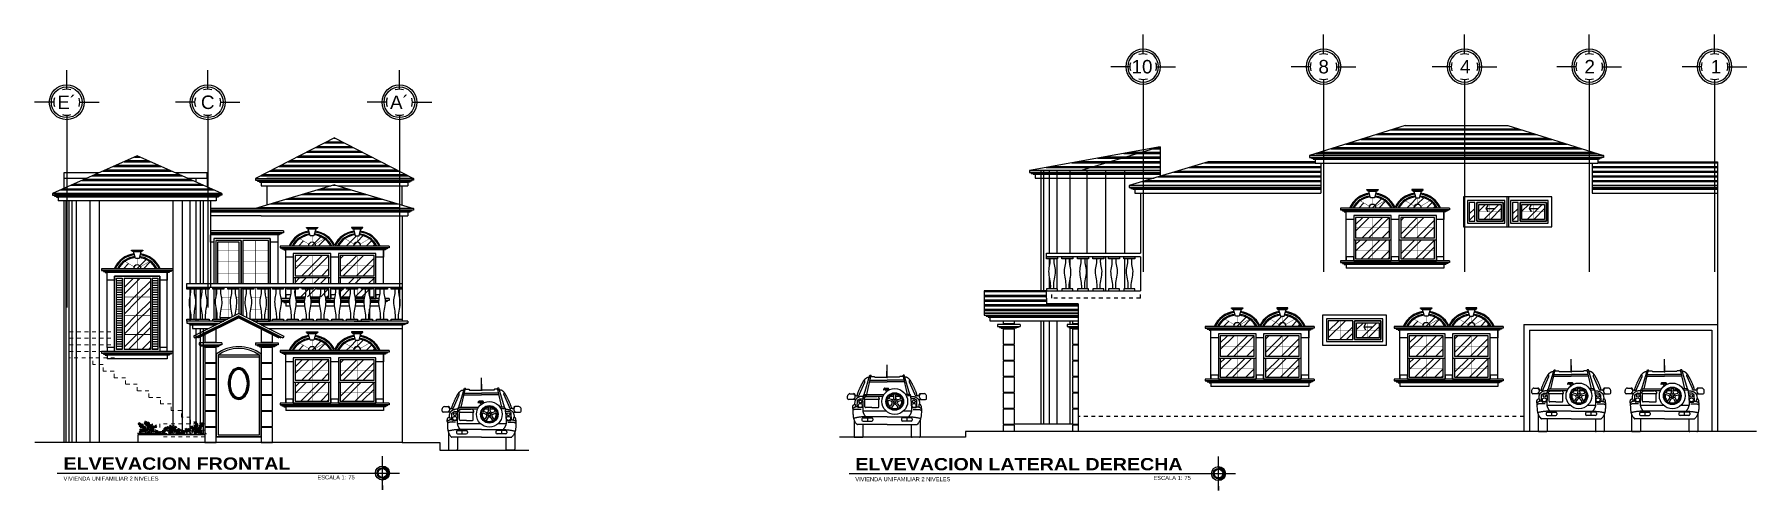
# Model space of a CAD drawing. Header units: inches. Extents: x -370 to 18, y -197 to 199.
# Drawn here: x -286.57 to -240.76, y 123.62 to 135.76 of the extents above; entities that cross this region are included whole.
import ezdxf
from ezdxf.enums import TextEntityAlignment as Align

# ---------------------------------------------------------------- set-up
doc = ezdxf.new("R2010")
doc.units = ezdxf.units.IN
doc.header["$MEASUREMENT"] = 0
for name, pattern in [('CENTER2', [28.575, 19.05, -3.175, 3.175, -3.175]), ('DASHED', [0.75, 0.5, -0.25]), ('HIDDEN2', [0.1875, 0.125, -0.0625])]:
    doc.linetypes.add(name, pattern=pattern)
doc.layers.add('artefactos', color=1, linetype='Continuous')
doc.layers.add('MUEBLES', color=7, linetype='Continuous')
doc.styles.add('1', font='arial.ttf')
doc.styles.add('2', font='')
doc.styles.get("Standard").update_dxf_attribs({"font": 'arial.ttf'})
doc.styles.get('2').set_extended_font_data('Arial Black')
pattern_1 = [(45, (-358.54958, 184.9593), (-0.265165, 0.265165), []), (45, (-358.3728, 184.9593), (-0.265165, 0.265165), [])]
pattern_2 = [(45, (-357.34958, 184.9593), (-0.265165, 0.265165), []), (45, (-357.1728, 184.9593), (-0.265165, 0.265165), [])]
pattern_3 = [(45, (-358.54958, 187.7393), (-0.265165, 0.265165), []), (45, (-358.3728, 187.7393), (-0.265165, 0.265165), [])]
pattern_4 = [(45, (-357.34958, 187.7393), (-0.265165, 0.265165), []), (45, (-357.1728, 187.7393), (-0.265165, 0.265165), [])]
pattern_5 = [(45, (-66.8597, 83.83597), (-0.26516504, 0.26516504), []), (45, (-66.6829, 83.83597), (-0.26516504, 0.26516504), [])]
pattern_6 = [(0, (-66.859685, 83.83597), (0, 0.0625), [])]
pattern_7 = [(45, (-361.99958, 187.1343), (-0.265165, 0.265165), []), (45, (-361.8228, 187.1343), (-0.265165, 0.265165), [])]
pattern_8 = [(45, (-333.93887, 185.5985), (-0.265165, 0.265165), []), (45, (-333.7621, 185.5985), (-0.265165, 0.265165), [])]
pattern_9 = [(45, (-332.73887, 185.5985), (-0.265165, 0.265165), []), (45, (-332.5621, 185.5985), (-0.265165, 0.265165), [])]
pattern_10 = [(45, (-328.91155, 185.5985), (-0.265165, 0.265165), []), (45, (-328.73478, 185.5985), (-0.265165, 0.265165), [])]
pattern_11 = [(45, (-327.71155, 185.5985), (-0.265165, 0.265165), []), (45, (-327.53478, 185.5985), (-0.265165, 0.265165), [])]
pattern_12 = [(45, (-41.02425, 81.77946), (-0.26516504, 0.26516504), []), (45, (-40.84748, 81.77946), (-0.26516504, 0.26516504), [])]
pattern_13 = [(45, (-330.3417, 188.7485), (-0.265165, 0.265165), []), (45, (-330.1649, 188.7485), (-0.265165, 0.265165), [])]
pattern_14 = [(45, (-329.1417, 188.7485), (-0.265165, 0.265165), []), (45, (-328.9649, 188.7485), (-0.265165, 0.265165), [])]
pattern_15 = [(45, (-37.77425, 84.92946), (-0.26516504, 0.26516504), []), (45, (-37.59748, 84.92946), (-0.26516504, 0.26516504), [])]
pattern_16 = [(45, (-36.62425, 84.92946), (-0.26516504, 0.26516504), []), (45, (-36.44748, 84.92946), (-0.26516504, 0.26516504), [])]
pattern_17 = [(0, (-10.44451, 292.97024), (3e-17, 0.125), []), (0, (-10.44451, 292.98586), (3e-17, 0.125), []), (0, (-10.44451, 293.00149), (3e-17, 0.125), [])]

# ---------------------------------------------------------------- blocks, each defined once
blk = doc.blocks.new('a3')
at = {"color": 1}
for p, q in [((169.523, 151.235), (169.675, 151.744)), ((169.589, 151.237), (169.705, 151.744)), ((169.675, 151.744), (169.705, 151.744)), ((169.697, 151.713), (169.789, 151.713)), ((169.789, 151.713), (169.809, 151.694)), ((169.809, 151.694), (170.13, 151.693)), ((170.117, 151.693), (170.119, 151.698)), ((170.119, 151.698), (170.126, 151.703)), ((170.126, 151.703), (170.13, 152.02)), ((170.135, 151.703), (170.13, 152.02)), ((170.451, 151.694), (170.13, 151.693)), ((170.141, 151.698), (170.135, 151.703)), ((170.144, 151.693), (170.141, 151.698)), ((170.472, 151.713), (170.451, 151.694)), ((170.563, 151.713), (170.472, 151.713)), ((170.671, 151.237), (170.556, 151.744)), ((170.586, 151.744), (170.556, 151.744)), ((170.738, 151.235), (170.586, 151.744)), ((169.079, 151.131), (169.079, 151.19)), ((169.088, 151.219), (169.103, 151.237)), ((169.14, 151.255), (169.239, 151.255)), ((169.263, 151.249), (169.266, 151.246)), ((169.309, 151.198), (169.358, 151.198)), ((169.385, 151.218), (169.393, 151.24)), ((169.393, 151.24), (169.534, 151.564)), ((169.497, 151.16), (169.499, 151.171)), ((169.499, 151.171), (169.5, 151.181)), ((169.5, 151.181), (169.502, 151.191)), ((169.502, 151.191), (169.503, 151.199)), ((169.503, 151.199), (169.505, 151.207)), ((169.505, 151.207), (169.507, 151.214)), ((169.507, 151.214), (169.51, 151.221)), ((169.532, 151.237), (170.05, 151.237)), ((169.545, 151.166), (169.547, 151.167)), ((169.547, 151.167), (169.548, 151.169)), ((169.548, 151.169), (169.55, 151.17)), ((169.55, 151.17), (169.551, 151.171)), ((169.551, 151.171), (169.553, 151.173)), ((169.553, 151.173), (169.554, 151.174)), ((169.554, 151.174), (169.556, 151.175)), ((169.556, 151.175), (169.558, 151.176)), ((169.558, 151.176), (169.561, 151.178)), ((169.561, 151.178), (169.564, 151.179)), ((169.564, 151.179), (169.569, 151.18)), ((169.569, 151.18), (169.574, 151.181)), ((169.574, 151.181), (169.581, 151.182)), ((169.581, 151.182), (169.594, 151.184)), ((169.594, 151.184), (169.854, 151.184)), ((169.665, 151.569), (170.13, 151.569)), ((169.675, 151.614), (170.13, 151.614)), ((169.867, 151.182), (169.854, 151.184)), ((169.874, 151.181), (169.867, 151.182)), ((169.88, 151.18), (169.874, 151.181)), ((169.884, 151.179), (169.88, 151.18)), ((169.888, 151.178), (169.884, 151.179)), ((169.89, 151.176), (169.888, 151.178)), ((169.892, 151.175), (169.89, 151.176)), ((169.894, 151.174), (169.892, 151.175)), ((169.896, 151.173), (169.894, 151.174)), ((169.897, 151.171), (169.896, 151.173)), ((169.899, 151.17), (169.897, 151.171)), ((169.9, 151.169), (169.899, 151.17)), ((169.901, 151.167), (169.9, 151.169)), ((169.903, 151.166), (169.901, 151.167)), ((170.034, 151.367), (170.034, 151.361)), ((170.039, 151.373), (170.182, 151.373)), ((170.182, 151.355), (170.039, 151.355)), ((170.052, 151.373), (170.052, 151.396)), ((170.058, 151.402), (170.163, 151.402)), ((170.081, 151.355), (170.118, 151.311)), ((170.585, 151.614), (170.13, 151.614)), ((170.596, 151.569), (170.13, 151.569)), ((170.14, 151.355), (170.154, 151.337)), ((170.169, 151.373), (170.169, 151.396)), ((170.188, 151.367), (170.188, 151.361)), ((170.311, 151.143), (170.311, 151.211)), ((170.358, 151.143), (170.358, 151.211)), ((170.729, 151.237), (170.618, 151.237)), ((170.868, 151.24), (170.727, 151.564)), ((170.754, 151.214), (170.751, 151.221)), ((170.756, 151.207), (170.754, 151.214)), ((170.757, 151.199), (170.756, 151.207)), ((170.759, 151.191), (170.757, 151.199)), ((170.76, 151.181), (170.759, 151.191)), ((170.762, 151.171), (170.76, 151.181)), ((170.763, 151.16), (170.762, 151.171)), ((170.875, 151.218), (170.868, 151.24)), ((170.951, 151.198), (170.903, 151.198)), ((170.998, 151.249), (170.994, 151.246)), ((171.121, 151.255), (171.022, 151.255)), ((171.172, 151.219), (171.158, 151.237)), ((171.182, 151.131), (171.182, 151.19)), ((169.296, 151.101), (169.108, 151.101)), ((169.222, 150.861), (169.216, 150.855)), ((169.216, 150.858), (169.218, 150.803)), ((169.218, 150.803), (169.22, 150.757)), ((169.22, 150.757), (169.222, 150.72)), ((169.228, 150.867), (169.222, 150.861)), ((169.222, 150.72), (169.224, 150.69)), ((169.235, 150.872), (169.228, 150.867)), ((169.242, 150.877), (169.235, 150.872)), ((169.249, 150.882), (169.242, 150.877)), ((169.256, 150.886), (169.249, 150.882)), ((169.263, 150.89), (169.256, 150.886)), ((169.271, 150.893), (169.263, 150.89)), ((169.265, 150.973), (169.283, 150.963)), ((169.279, 150.896), (169.271, 150.893)), ((169.287, 150.899), (169.279, 150.896)), ((169.283, 150.963), (169.289, 150.899)), ((169.295, 150.901), (169.287, 150.899)), ((169.436, 150.838), (169.288, 150.838)), ((169.304, 150.903), (169.295, 150.901)), ((169.312, 150.904), (169.304, 150.903)), ((169.321, 150.905), (169.312, 150.904)), ((169.332, 150.906), (169.321, 150.905)), ((169.338, 150.905), (169.341, 151.077)), ((169.354, 150.887), (169.342, 150.902)), ((169.347, 151.087), (169.401, 151.118)), ((169.479, 150.883), (169.363, 150.883)), ((169.407, 151.119), (169.492, 151.118)), ((169.487, 151.058), (169.481, 150.799)), ((169.481, 150.799), (170.1, 150.799)), ((169.482, 150.792), (169.485, 150.778)), ((169.485, 150.778), (169.488, 150.769)), ((169.487, 151.058), (169.488, 151.08)), ((169.488, 151.08), (169.49, 151.1)), ((169.488, 150.769), (169.491, 150.76)), ((169.49, 151.1), (169.492, 151.118)), ((169.491, 150.76), (169.494, 150.752)), ((169.492, 151.118), (169.494, 151.133)), ((169.494, 151.133), (169.495, 151.147)), ((169.494, 150.752), (169.497, 150.744)), ((169.495, 151.147), (169.497, 151.16)), ((169.497, 150.744), (169.501, 150.736)), ((169.501, 150.736), (169.504, 150.729)), ((169.504, 150.729), (169.507, 150.723)), ((169.507, 150.723), (169.51, 150.717)), ((169.51, 150.717), (169.513, 150.711)), ((169.513, 150.711), (169.515, 150.706)), ((169.521, 151.111), (169.522, 151.115)), ((169.521, 151.106), (169.521, 151.111)), ((169.521, 151.106), (169.927, 151.106)), ((169.522, 151.118), (169.523, 151.121)), ((169.522, 151.115), (169.522, 151.118)), ((169.523, 151.124), (169.524, 151.127)), ((169.523, 151.121), (169.523, 151.124)), ((169.524, 151.129), (169.525, 151.131)), ((169.524, 151.127), (169.524, 151.129)), ((169.525, 151.131), (169.526, 151.134)), ((169.526, 151.134), (169.527, 151.137)), ((169.527, 151.137), (169.528, 151.139)), ((169.528, 151.139), (169.529, 151.142)), ((169.529, 151.142), (169.53, 151.144)), ((169.53, 151.144), (169.531, 151.146)), ((169.531, 151.146), (169.532, 151.149)), ((169.532, 151.149), (169.533, 151.151)), ((169.533, 151.151), (169.535, 151.153)), ((169.535, 151.153), (169.536, 151.155)), ((169.536, 151.155), (169.537, 151.156)), ((169.537, 151.156), (169.538, 151.158)), ((169.538, 151.158), (169.539, 151.159)), ((169.539, 151.159), (169.541, 151.161)), ((169.541, 151.161), (169.542, 151.162)), ((169.541, 150.904), (169.541, 151.088)), ((169.542, 151.162), (169.543, 151.163)), ((169.543, 151.163), (169.544, 151.165)), ((169.544, 151.165), (169.545, 151.166)), ((169.724, 150.887), (169.558, 150.887)), ((169.724, 150.887), (169.89, 150.887)), ((169.904, 151.165), (169.903, 151.166)), ((169.905, 151.163), (169.904, 151.165)), ((169.907, 151.162), (169.905, 151.163)), ((169.908, 151.161), (169.907, 151.162)), ((169.909, 151.159), (169.908, 151.161)), ((169.908, 150.904), (169.908, 151.088)), ((169.91, 151.158), (169.909, 151.159)), ((169.911, 151.156), (169.91, 151.158)), ((169.912, 151.155), (169.911, 151.156)), ((169.914, 151.153), (169.912, 151.155)), ((169.915, 151.151), (169.914, 151.153)), ((169.916, 151.149), (169.915, 151.151)), ((169.917, 151.146), (169.916, 151.149)), ((169.918, 151.144), (169.917, 151.146)), ((169.919, 151.142), (169.918, 151.144)), ((169.92, 151.139), (169.919, 151.142)), ((169.921, 151.137), (169.92, 151.139)), ((169.922, 151.134), (169.921, 151.137)), ((169.923, 151.131), (169.922, 151.134)), ((169.924, 151.129), (169.923, 151.131)), ((169.924, 151.127), (169.924, 151.129)), ((169.925, 151.124), (169.924, 151.127)), ((169.926, 151.121), (169.925, 151.124)), ((169.926, 151.118), (169.926, 151.121)), ((169.927, 151.115), (169.926, 151.118)), ((169.927, 151.111), (169.927, 151.115)), ((169.927, 151.106), (169.927, 151.111)), ((170.235, 151.055), (170.171, 151.076)), ((170.25, 151.099), (170.185, 151.12)), ((170.259, 150.983), (170.219, 150.928)), ((170.296, 150.955), (170.257, 150.9)), ((170.372, 150.955), (170.412, 150.9)), ((170.41, 150.983), (170.45, 150.928)), ((170.419, 151.099), (170.483, 151.12)), ((170.433, 151.055), (170.498, 151.076)), ((170.569, 150.799), (170.78, 150.799)), ((170.748, 150.711), (170.745, 150.706)), ((170.751, 150.717), (170.748, 150.711)), ((170.754, 150.723), (170.751, 150.717)), ((170.757, 150.729), (170.754, 150.723)), ((170.76, 150.736), (170.757, 150.729)), ((170.763, 150.744), (170.76, 150.736)), ((170.765, 151.147), (170.763, 151.16)), ((170.767, 150.752), (170.763, 150.744)), ((170.767, 151.133), (170.765, 151.147)), ((170.769, 151.118), (170.767, 151.133)), ((170.77, 150.76), (170.767, 150.752)), ((170.853, 151.119), (170.769, 151.118)), ((170.771, 151.1), (170.769, 151.118)), ((170.773, 150.769), (170.77, 150.76)), ((170.772, 151.08), (170.771, 151.1)), ((170.774, 151.058), (170.772, 151.08)), ((170.775, 150.778), (170.773, 150.769)), ((170.774, 151.058), (170.78, 150.799)), ((170.779, 150.792), (170.775, 150.778)), ((170.781, 150.883), (170.898, 150.883)), ((170.824, 150.838), (170.972, 150.838)), ((170.913, 151.087), (170.859, 151.118)), ((170.907, 150.887), (170.919, 150.902)), ((170.923, 150.905), (170.919, 151.077)), ((170.928, 150.906), (170.94, 150.905)), ((170.94, 150.905), (170.948, 150.904)), ((170.948, 150.904), (170.957, 150.903)), ((170.957, 150.903), (170.965, 150.901)), ((170.965, 151.101), (171.153, 151.101)), ((170.965, 150.901), (170.974, 150.899)), ((170.978, 150.963), (170.971, 150.899)), ((170.974, 150.899), (170.982, 150.896)), ((170.995, 150.973), (170.978, 150.963)), ((170.982, 150.896), (170.99, 150.893)), ((170.99, 150.893), (170.997, 150.89)), ((170.997, 150.89), (171.005, 150.886)), ((171.005, 150.886), (171.012, 150.882)), ((171.012, 150.882), (171.019, 150.877)), ((171.019, 150.877), (171.026, 150.872)), ((171.026, 150.872), (171.032, 150.867)), ((171.032, 150.867), (171.038, 150.861)), ((171.039, 150.72), (171.037, 150.69)), ((171.038, 150.861), (171.044, 150.855)), ((171.041, 150.757), (171.039, 150.72)), ((171.043, 150.803), (171.041, 150.757)), ((171.044, 150.858), (171.043, 150.803)), ((169.224, 150.69), (169.226, 150.666)), ((169.226, 150.666), (169.228, 150.647)), ((169.228, 150.647), (169.231, 150.632)), ((169.231, 150.632), (169.233, 150.62)), ((169.233, 150.62), (169.236, 150.608)), ((169.236, 150.608), (169.238, 150.598)), ((169.238, 150.598), (169.241, 150.589)), ((169.241, 150.589), (169.244, 150.58)), ((169.244, 150.58), (169.247, 150.571)), ((169.247, 150.571), (169.25, 150.563)), ((169.25, 150.563), (169.25, 150.118)), ((169.25, 150.563), (169.253, 150.554)), ((169.253, 150.554), (169.257, 150.546)), ((169.257, 150.546), (169.261, 150.536)), ((169.261, 150.536), (169.265, 150.527)), ((169.265, 150.527), (169.27, 150.516)), ((169.27, 150.516), (169.276, 150.506)), ((169.276, 150.506), (169.283, 150.494)), ((169.283, 150.494), (169.291, 150.482)), ((169.291, 150.482), (169.301, 150.47)), ((169.301, 150.47), (169.323, 150.444)), ((170.13, 150.435), (169.341, 150.435)), ((169.461, 150.585), (169.461, 150.554)), ((169.487, 150.435), (169.487, 150.118)), ((169.49, 150.614), (169.721, 150.614)), ((169.49, 150.524), (169.721, 150.524)), ((170.13, 150.639), (169.498, 150.639)), ((169.515, 150.706), (169.518, 150.701)), ((169.518, 150.701), (169.521, 150.696)), ((169.521, 150.696), (169.524, 150.691)), ((169.524, 150.691), (169.527, 150.686)), ((169.527, 150.686), (169.53, 150.681)), ((169.53, 150.681), (169.533, 150.676)), ((169.533, 150.676), (169.536, 150.671)), ((169.536, 150.671), (169.54, 150.666)), ((169.54, 150.666), (169.544, 150.66)), ((169.544, 150.66), (169.549, 150.653)), ((169.549, 150.653), (169.555, 150.647)), ((169.555, 150.647), (169.561, 150.639)), ((169.605, 150.614), (169.605, 150.524)), ((169.75, 150.585), (169.75, 150.554)), ((170.13, 150.639), (170.763, 150.639)), ((170.13, 150.435), (170.92, 150.435)), ((170.51, 150.585), (170.51, 150.554)), ((170.771, 150.614), (170.54, 150.614)), ((170.771, 150.524), (170.54, 150.524)), ((170.655, 150.614), (170.655, 150.524)), ((170.706, 150.647), (170.7, 150.639)), ((170.711, 150.653), (170.706, 150.647)), ((170.716, 150.66), (170.711, 150.653)), ((170.721, 150.666), (170.716, 150.66)), ((170.724, 150.671), (170.721, 150.666)), ((170.728, 150.676), (170.724, 150.671)), ((170.731, 150.681), (170.728, 150.676)), ((170.734, 150.686), (170.731, 150.681)), ((170.737, 150.691), (170.734, 150.686)), ((170.74, 150.696), (170.737, 150.691)), ((170.742, 150.701), (170.74, 150.696)), ((170.745, 150.706), (170.742, 150.701)), ((170.773, 150.435), (170.773, 150.118)), ((170.8, 150.585), (170.8, 150.554)), ((170.96, 150.47), (170.937, 150.444)), ((170.969, 150.482), (170.96, 150.47)), ((170.977, 150.494), (170.969, 150.482)), ((170.984, 150.506), (170.977, 150.494)), ((170.99, 150.516), (170.984, 150.506)), ((170.996, 150.527), (170.99, 150.516)), ((171, 150.536), (170.996, 150.527)), ((171.004, 150.546), (171, 150.536)), ((171.008, 150.554), (171.004, 150.546)), ((171.011, 150.563), (171.008, 150.554)), ((171.014, 150.571), (171.011, 150.563)), ((171.011, 150.563), (171.011, 150.118)), ((171.017, 150.58), (171.014, 150.571)), ((171.02, 150.589), (171.017, 150.58)), ((171.022, 150.598), (171.02, 150.589)), ((171.025, 150.608), (171.022, 150.598)), ((171.027, 150.62), (171.025, 150.608)), ((171.03, 150.632), (171.027, 150.62)), ((171.032, 150.647), (171.03, 150.632)), ((171.035, 150.666), (171.032, 150.647)), ((171.037, 150.69), (171.035, 150.666)), ((169.273, 150.095), (169.464, 150.095)), ((170.988, 150.095), (170.797, 150.095))]:
    blk.add_line(p, q, dxfattribs=at)
for points in [[(169.336, 151.198), (169.338, 151.212), (169.34, 151.226), (169.342, 151.238), (169.345, 151.25), (169.349, 151.262), (169.352, 151.274), (169.357, 151.285), (169.361, 151.297), (169.366, 151.309), (169.371, 151.321), (169.376, 151.334), (169.381, 151.347), (169.387, 151.36), (169.392, 151.373), (169.398, 151.386), (169.404, 151.399), (169.41, 151.412), (169.416, 151.425), (169.421, 151.437), (169.427, 151.449), (169.433, 151.461), (169.439, 151.473), (169.445, 151.484), (169.45, 151.496), (169.456, 151.507), (169.461, 151.517), (169.467, 151.528), (169.472, 151.538), (169.477, 151.547), (169.482, 151.556), (169.487, 151.565), (169.491, 151.573), (169.496, 151.58), (169.5, 151.587), (169.504, 151.593), (169.508, 151.599), (169.511, 151.604), (169.515, 151.609), (169.518, 151.614), (169.522, 151.618), (169.525, 151.622), (169.528, 151.626), (169.531, 151.63), (169.534, 151.633), (169.537, 151.636), (169.539, 151.64), (169.542, 151.643), (169.545, 151.646), (169.548, 151.649), (169.551, 151.651), (169.554, 151.654), (169.557, 151.657), (169.56, 151.659), (169.564, 151.662), (169.567, 151.665), (169.57, 151.667), (169.574, 151.67), (169.577, 151.672), (169.581, 151.674), (169.584, 151.677), (169.588, 151.679), (169.591, 151.681), (169.594, 151.683), (169.598, 151.685), (169.601, 151.686), (169.604, 151.687), (169.607, 151.689), (169.61, 151.69), (169.614, 151.691), (169.617, 151.691), (169.621, 151.692), (169.626, 151.693), (169.631, 151.693), (169.636, 151.694), (169.641, 151.694), (169.646, 151.695), (169.651, 151.695), (169.655, 151.695), (169.658, 151.696), (169.66, 151.696)], [(170.924, 151.198), (170.923, 151.212), (170.921, 151.226), (170.918, 151.238), (170.915, 151.25), (170.912, 151.262), (170.908, 151.274), (170.904, 151.285), (170.9, 151.297), (170.895, 151.309), (170.89, 151.321), (170.885, 151.334), (170.879, 151.347), (170.874, 151.36), (170.868, 151.373), (170.862, 151.386), (170.857, 151.399), (170.851, 151.412), (170.845, 151.425), (170.839, 151.437), (170.833, 151.449), (170.827, 151.461), (170.822, 151.473), (170.816, 151.484), (170.81, 151.496), (170.805, 151.507), (170.799, 151.517), (170.794, 151.528), (170.789, 151.538), (170.783, 151.547), (170.778, 151.556), (170.774, 151.565), (170.769, 151.573), (170.765, 151.58), (170.761, 151.587), (170.757, 151.593), (170.753, 151.599), (170.749, 151.604), (170.746, 151.609), (170.742, 151.614), (170.739, 151.618), (170.736, 151.622), (170.733, 151.626), (170.73, 151.63), (170.727, 151.633), (170.724, 151.636), (170.721, 151.64), (170.718, 151.643), (170.715, 151.646), (170.712, 151.649), (170.709, 151.651), (170.706, 151.654), (170.703, 151.657), (170.7, 151.659), (170.697, 151.662), (170.694, 151.665), (170.69, 151.667), (170.687, 151.67), (170.683, 151.672), (170.68, 151.674), (170.676, 151.677), (170.673, 151.679), (170.67, 151.681), (170.666, 151.683), (170.663, 151.685), (170.66, 151.686), (170.657, 151.687), (170.654, 151.689), (170.65, 151.69), (170.647, 151.691), (170.643, 151.691), (170.639, 151.692), (170.635, 151.693), (170.63, 151.693), (170.625, 151.694), (170.619, 151.694), (170.614, 151.695), (170.61, 151.695), (170.606, 151.695), (170.602, 151.696), (170.6, 151.696)], [(169.248, 151.235), (169.253, 151.232), (169.257, 151.229), (169.26, 151.225), (169.263, 151.222), (169.265, 151.219), (169.267, 151.216), (169.269, 151.213), (169.27, 151.21), (169.271, 151.207), (169.272, 151.204), (169.273, 151.201), (169.274, 151.197), (169.275, 151.194), (169.275, 151.191), (169.276, 151.188), (169.276, 151.185), (169.276, 151.183), (169.276, 151.18), (169.276, 151.178), (169.276, 151.175), (169.276, 151.173), (169.276, 151.171), (169.275, 151.169), (169.275, 151.166), (169.274, 151.164), (169.274, 151.162), (169.273, 151.16), (169.272, 151.158), (169.271, 151.156), (169.27, 151.154), (169.269, 151.152), (169.269, 151.149), (169.267, 151.147), (169.266, 151.145), (169.265, 151.143), (169.264, 151.14), (169.263, 151.138), (169.261, 151.135), (169.259, 151.133), (169.258, 151.13), (169.256, 151.127), (169.254, 151.125), (169.251, 151.122), (169.248, 151.118), (169.245, 151.115), (169.241, 151.111), (169.237, 151.106), (169.232, 151.101)], [(169.501, 151.183), (169.472, 151.182), (169.448, 151.181), (169.428, 151.179), (169.412, 151.176), (169.398, 151.173), (169.387, 151.169), (169.377, 151.165), (169.368, 151.161), (169.36, 151.156), (169.352, 151.152), (169.344, 151.147), (169.337, 151.142), (169.331, 151.137), (169.325, 151.132), (169.319, 151.127), (169.313, 151.122), (169.308, 151.117), (169.304, 151.112), (169.299, 151.107), (169.296, 151.101), (169.292, 151.095), (169.288, 151.088), (169.285, 151.081), (169.282, 151.073), (169.279, 151.064), (169.276, 151.055), (169.273, 151.044), (169.27, 151.032), (169.268, 151.02), (169.267, 151.005), (169.266, 150.99), (169.265, 150.973)], [(169.506, 151.209), (169.509, 151.204), (169.519, 151.2), (169.544, 151.196), (169.59, 151.194), (169.665, 151.192), (169.775, 151.191), (169.928, 151.19), (170.024, 151.19)], [(169.534, 151.564), (169.534, 151.568), (169.535, 151.571), (169.535, 151.575), (169.536, 151.577), (169.536, 151.58), (169.536, 151.582), (169.536, 151.584), (169.536, 151.587), (169.536, 151.589), (169.535, 151.591), (169.535, 151.593), (169.535, 151.595), (169.535, 151.597), (169.534, 151.598), (169.534, 151.6), (169.533, 151.602), (169.533, 151.604), (169.532, 151.605), (169.531, 151.607), (169.53, 151.609), (169.529, 151.611), (169.527, 151.613), (169.525, 151.616), (169.522, 151.618)], [(170.213, 151.19), (170.311, 151.19)], [(170.358, 151.19), (170.455, 151.189)], [(170.755, 151.209), (170.752, 151.204), (170.741, 151.2), (170.716, 151.196), (170.67, 151.194), (170.643, 151.193)], [(170.727, 151.564), (170.726, 151.568), (170.726, 151.571), (170.725, 151.575), (170.725, 151.577), (170.725, 151.58), (170.725, 151.582), (170.725, 151.584), (170.725, 151.587), (170.725, 151.589), (170.725, 151.591), (170.725, 151.593), (170.726, 151.595), (170.726, 151.597), (170.726, 151.598), (170.727, 151.6), (170.727, 151.602), (170.728, 151.604), (170.729, 151.605), (170.729, 151.607), (170.731, 151.609), (170.732, 151.611), (170.734, 151.613), (170.736, 151.616), (170.739, 151.618)], [(170.76, 151.183), (170.789, 151.182), (170.812, 151.181), (170.832, 151.179), (170.849, 151.176), (170.863, 151.173), (170.874, 151.169), (170.884, 151.165), (170.893, 151.161), (170.901, 151.156), (170.909, 151.152), (170.916, 151.147), (170.923, 151.142), (170.93, 151.137), (170.936, 151.132), (170.942, 151.127), (170.947, 151.122), (170.952, 151.117), (170.957, 151.112), (170.961, 151.107), (170.965, 151.101), (170.969, 151.095), (170.972, 151.088), (170.976, 151.081), (170.979, 151.073), (170.982, 151.064), (170.985, 151.055), (170.988, 151.044), (170.99, 151.032), (170.992, 151.02), (170.994, 151.005), (170.995, 150.99), (170.995, 150.973)], [(171.012, 151.235), (171.008, 151.232), (171.004, 151.229), (171.001, 151.225), (170.998, 151.222), (170.996, 151.219), (170.994, 151.216), (170.992, 151.213), (170.991, 151.21), (170.989, 151.207), (170.988, 151.204), (170.987, 151.201), (170.986, 151.197), (170.986, 151.194), (170.985, 151.191), (170.985, 151.188), (170.985, 151.185), (170.984, 151.183), (170.984, 151.18), (170.984, 151.178), (170.984, 151.175), (170.985, 151.173), (170.985, 151.171), (170.985, 151.169), (170.986, 151.166), (170.986, 151.164), (170.987, 151.162), (170.988, 151.16), (170.988, 151.158), (170.989, 151.156), (170.99, 151.154), (170.991, 151.152), (170.992, 151.149), (170.993, 151.147), (170.994, 151.145), (170.995, 151.143), (170.997, 151.14), (170.998, 151.138), (170.999, 151.135), (171.001, 151.133), (171.003, 151.13), (171.005, 151.127), (171.007, 151.125), (171.009, 151.122), (171.012, 151.118), (171.015, 151.115), (171.019, 151.111), (171.024, 151.106), (171.029, 151.101)], [(169.216, 150.858), (169.216, 150.868), (169.216, 150.877), (169.216, 150.885), (169.216, 150.891), (169.217, 150.897), (169.217, 150.902), (169.218, 150.907), (169.218, 150.911), (169.219, 150.915), (169.219, 150.919), (169.22, 150.922), (169.221, 150.925), (169.221, 150.928), (169.222, 150.93), (169.223, 150.933), (169.224, 150.935), (169.225, 150.937), (169.225, 150.939), (169.227, 150.941), (169.228, 150.943), (169.229, 150.944), (169.23, 150.946), (169.232, 150.948), (169.234, 150.95), (169.236, 150.952), (169.238, 150.954), (169.24, 150.957), (169.244, 150.959), (169.248, 150.962), (169.252, 150.965), (169.258, 150.969), (169.265, 150.973)], [(169.288, 150.838), (169.278, 150.836), (169.269, 150.834), (169.262, 150.832), (169.256, 150.83), (169.251, 150.829), (169.247, 150.827), (169.244, 150.826), (169.241, 150.824), (169.238, 150.823), (169.236, 150.821), (169.233, 150.819), (169.23, 150.817), (169.227, 150.815), (169.224, 150.813), (169.221, 150.811), (169.218, 150.808)], [(170.972, 150.838), (170.983, 150.836), (170.992, 150.834), (170.999, 150.832), (171.005, 150.83), (171.009, 150.829), (171.013, 150.827), (171.017, 150.826), (171.02, 150.824), (171.022, 150.823), (171.025, 150.821), (171.028, 150.819), (171.03, 150.817), (171.033, 150.815), (171.036, 150.813), (171.039, 150.811), (171.043, 150.808)], [(171.044, 150.858), (171.045, 150.868), (171.045, 150.877), (171.045, 150.885), (171.044, 150.891), (171.044, 150.897), (171.044, 150.902), (171.043, 150.907), (171.042, 150.911), (171.042, 150.915), (171.041, 150.919), (171.041, 150.922), (171.04, 150.925), (171.039, 150.928), (171.039, 150.93), (171.038, 150.933), (171.037, 150.935), (171.036, 150.937), (171.035, 150.939), (171.034, 150.941), (171.033, 150.943), (171.031, 150.944), (171.03, 150.946), (171.029, 150.948), (171.027, 150.95), (171.025, 150.952), (171.023, 150.954), (171.02, 150.957), (171.017, 150.959), (171.013, 150.962), (171.008, 150.965), (171.002, 150.969), (170.995, 150.973)], [(169.498, 150.639), (169.472, 150.637), (169.448, 150.635), (169.425, 150.632), (169.403, 150.63), (169.382, 150.628), (169.363, 150.625), (169.345, 150.622), (169.328, 150.619), (169.312, 150.616), (169.298, 150.613), (169.285, 150.61), (169.273, 150.607), (169.262, 150.604), (169.253, 150.602), (169.245, 150.6), (169.238, 150.598)], [(170.763, 150.639), (170.789, 150.637), (170.813, 150.635), (170.836, 150.632), (170.858, 150.63), (170.878, 150.628), (170.898, 150.625), (170.916, 150.622), (170.933, 150.619), (170.948, 150.616), (170.963, 150.613), (170.976, 150.61), (170.988, 150.607), (170.998, 150.604), (171.008, 150.602), (171.015, 150.6), (171.022, 150.598)]]:
    blk.add_lwpolyline(points, dxfattribs=at)
for centre, radius in [((170.334, 151.047), 0.342), ((170.334, 151.047), 0.234), ((170.334, 151.047), 0.204), ((169.416, 150.94), 0.0537), ((169.42, 151.049), 0.0384), ((170.287, 151.062), 0.00896), ((170.305, 151.007), 0.00896), ((170.334, 151.047), 0.0292), ((170.334, 151.097), 0.00896), ((170.363, 151.007), 0.00896), ((170.381, 151.062), 0.00896), ((170.845, 150.94), 0.0537), ((170.84, 151.049), 0.0384)]:
    blk.add_circle(centre, radius, dxfattribs=at)
for centre, radius, start, end in [((170.129, 151.704), 0.0164, 221.549, 273.5181), ((170.131, 151.712), 0.0184, 229.5379, 267.4427), ((170.129, 151.712), 0.0184, 272.5573, 310.4621), ((170.131, 151.704), 0.0164, 266.4819, 318.451), ((169.125, 151.19), 0.0467, 141.9453, 180), ((169.14, 151.209), 0.0467, 90, 141.9453), ((169.239, 151.209), 0.0467, 58.6307, 90), ((169.251, 151.222), 0.0292, 5.2828, 58.6307), ((169.309, 151.227), 0.0292, 185.2828, 270), ((169.358, 151.227), 0.0292, 270, 341.7216), ((169.532, 151.214), 0.0234, 90, 160.2861), ((170.039, 151.367), 0.00584, 90, 180), ((170.039, 151.361), 0.00584, 180, 270), ((170.058, 151.396), 0.00584, 90, 180), ((170.163, 151.396), 0.00584, 0, 90), ((170.334, 151.047), 0.187, 103.968, 148.032), ((170.182, 151.367), 0.00584, 0, 90), ((170.182, 151.361), 0.00584, 270, 0), ((170.293, 151.211), 0.0175, 0, 103.968), ((170.375, 151.211), 0.0175, 76.032, 180), ((170.334, 151.047), 0.187, 31.968, 76.032), ((170.729, 151.214), 0.0234, 19.7139, 90), ((170.903, 151.227), 0.0292, 198.2784, 270), ((170.951, 151.227), 0.0292, 270, 354.7172), ((171.01, 151.222), 0.0292, 121.3693, 174.7172), ((171.022, 151.209), 0.0467, 90, 121.3693), ((171.121, 151.209), 0.0467, 38.0547, 90), ((171.135, 151.19), 0.0467, 0, 38.0547), ((169.108, 151.131), 0.0292, 180, 270), ((169.333, 150.894), 0.0117, 39.0141, 94.0734), ((169.353, 151.076), 0.0117, 120.171, 178.846), ((169.363, 150.894), 0.0117, 219.0141, 270), ((169.407, 151.108), 0.0117, 88.8205, 120.171), ((169.504, 150.798), 0.0234, 178.7801, 194.1058), ((169.558, 151.088), 0.0175, 90, 180), ((169.558, 150.904), 0.0175, 180, 270), ((169.89, 151.088), 0.0175, 0, 90), ((169.89, 150.904), 0.0175, 270, 0), ((170.334, 151.047), 0.187, 175.968, 220.032), ((170.165, 151.059), 0.0175, 72, 175.968), ((170.191, 151.137), 0.0175, 148.032, 252), ((170.205, 150.938), 0.0175, 220.032, 324), ((170.221, 151.01), 0.0467, 324, 72), ((170.264, 151.143), 0.0467, 252, 0), ((170.271, 150.89), 0.0175, 144, 247.968), ((170.334, 151.047), 0.187, 247.968, 292.032), ((170.334, 150.928), 0.0467, 36, 144), ((170.404, 151.143), 0.0467, 180, 288), ((170.448, 151.01), 0.0467, 108, 216), ((170.398, 150.89), 0.0175, 292.032, 36), ((170.464, 150.938), 0.0175, 216, 319.968), ((170.334, 151.047), 0.187, 319.968, 4.032), ((170.478, 151.137), 0.0175, 288, 31.968), ((170.503, 151.059), 0.0175, 4.032, 108), ((170.756, 150.798), 0.0234, 345.8942, 1.2199), ((170.854, 151.108), 0.0117, 59.829, 91.1795), ((170.898, 150.894), 0.0117, 270, 320.9859), ((170.908, 151.076), 0.0117, 1.154, 59.829), ((170.928, 150.894), 0.0117, 85.9266, 140.9859), ((171.153, 151.131), 0.0292, 270, 0), ((169.341, 150.459), 0.0234, 220.4668, 270), ((169.49, 150.585), 0.0292, 90, 180), ((169.49, 150.554), 0.0292, 180, 270), ((169.721, 150.585), 0.0292, 0, 90), ((169.721, 150.554), 0.0292, 270, 0), ((170.54, 150.585), 0.0292, 90, 180), ((170.54, 150.554), 0.0292, 180, 270), ((170.771, 150.585), 0.0292, 0, 90), ((170.771, 150.554), 0.0292, 270, 0), ((170.92, 150.459), 0.0234, 270, 319.5332), ((169.273, 150.118), 0.0234, 180, 270), ((169.464, 150.118), 0.0234, 270, 0), ((170.797, 150.118), 0.0234, 180, 270), ((170.988, 150.118), 0.0234, 270, 0)]:
    blk.add_arc(centre, radius, start, end, dxfattribs=at)
blk = doc.blocks.new('A$C1E3C3A8C')
at = {"layer": 'artefactos', "color": 116, "true_color": 0x136734}
for p, q in [((0, 0.08), (0.05, 0.04)), ((0, 0.04), (0, 0.08)), ((0.05, 0.04), (0.11, 0.03)), ((0.11, 0.03), (0.14, 0.04)), ((0.14, 0.04), (0.23, 0.03)), ((0.22, 0.11), (0.21, 0.09)), ((0.21, 0.09), (0.22, 0.08)), ((0.24, 0.13), (0.22, 0.11)), ((0.22, 0.08), (0.25, 0.08)), ((0.23, 0.7), (0.24, 0.72)), ((0.24, 0.68), (0.23, 0.7)), ((0.23, 0.03), (0.27, 0.05)), ((0.24, 0.72), (0.25, 0.74)), ((0.26, 0.68), (0.24, 0.67)), ((0.24, 0.67), (0.24, 0.64)), ((0.24, 0.64), (0.27, 0.63)), ((0.27, 0.14), (0.24, 0.13)), ((0.25, 0.81), (0.26, 0.83)), ((0.26, 0.79), (0.25, 0.81)), ((0.25, 0.74), (0.26, 0.71)), ((0.26, 0.71), (0.25, 0.69)), ((0.25, 0.69), (0.25, 0.68)), ((0.25, 0.08), (0.27, 0.09)), ((0.26, 0.83), (0.27, 0.83)), ((0.27, 0.77), (0.26, 0.79)), ((0.28, 0.66), (0.26, 0.68)), ((0.26, 0.58), (0.27, 0.54)), ((0.27, 0.83), (0.28, 0.81)), ((0.28, 0.76), (0.27, 0.77)), ((0.27, 0.63), (0.3, 0.62)), ((0.27, 0.58), (0.28, 0.57)), ((0.27, 0.54), (0.3, 0.54)), ((0.28, 0.24), (0.27, 0.22)), ((0.27, 0.22), (0.3, 0.22)), ((0.3, 0.15), (0.27, 0.14)), ((0.27, 0.09), (0.28, 0.11)), ((0.27, 0.05), (0.33, 0.03)), ((0.28, 0.81), (0.29, 0.8)), ((0.29, 0.74), (0.28, 0.76)), ((0.3, 0.65), (0.28, 0.66)), ((0.28, 0.57), (0.3, 0.56)), ((0.29, 0.25), (0.28, 0.24)), ((0.28, 0.11), (0.3, 0.11)), ((0.29, 0.07), (0.28, 0.06)), ((0.28, 0.06), (0.31, 0.05)), ((0.29, 0.8), (0.29, 0.78)), ((0.29, 0.78), (0.29, 0.77)), ((0.29, 0.77), (0.3, 0.76)), ((0.31, 0.73), (0.29, 0.74)), ((0.29, 0.48), (0.29, 0.46)), ((0.29, 0.46), (0.31, 0.45)), ((0.31, 0.26), (0.29, 0.25)), ((0.31, 0.12), (0.29, 0.09)), ((0.29, 0.09), (0.29, 0.08)), ((0.31, 0.08), (0.29, 0.07)), ((0.3, 0.76), (0.3, 0.75)), ((0.3, 0.75), (0.3, 0.74)), ((0.32, 0.63), (0.3, 0.65)), ((0.3, 0.62), (0.32, 0.62)), ((0.3, 0.56), (0.31, 0.56)), ((0.3, 0.54), (0.32, 0.53)), ((0.3, 0.22), (0.34, 0.24)), ((0.32, 0.15), (0.3, 0.15)), ((0.3, 0.08), (0.31, 0.09)), ((0.31, 0.72), (0.32, 0.73)), ((0.31, 0.7), (0.31, 0.72)), ((0.32, 0.69), (0.31, 0.7)), ((0.31, 0.56), (0.33, 0.56)), ((0.31, 0.48), (0.33, 0.46)), ((0.31, 0.45), (0.33, 0.44)), ((0.33, 0.27), (0.31, 0.26)), ((0.32, 0.14), (0.31, 0.12)), ((0.31, 0.11), (0.32, 0.11)), ((0.31, 0.05), (0.32, 0.07)), ((0.32, 0.73), (0.33, 0.72)), ((0.35, 0.68), (0.32, 0.69)), ((0.35, 0.62), (0.32, 0.63)), ((0.32, 0.62), (0.35, 0.61)), ((0.32, 0.53), (0.34, 0.53)), ((0.34, 0.33), (0.32, 0.32)), ((0.32, 0.32), (0.32, 0.31)), ((0.32, 0.31), (0.34, 0.31)), ((0.33, 0.15), (0.32, 0.14)), ((0.34, 0.12), (0.32, 0.09)), ((0.32, 0.07), (0.32, 0.09)), ((0.33, 0.73), (0.34, 0.75)), ((0.35, 0.73), (0.33, 0.73)), ((0.33, 0.72), (0.35, 0.7)), ((0.33, 0.56), (0.35, 0.56)), ((0.33, 0.46), (0.35, 0.46)), ((0.33, 0.44), (0.35, 0.44)), ((0.37, 0.28), (0.33, 0.27)), ((0.34, 0.17), (0.33, 0.15)), ((0.33, 0.13), (0.33, 0.13)), ((0.33, 0.03), (0.39, 0.02)), ((0.34, 0.75), (0.35, 0.78)), ((0.34, 0.53), (0.36, 0.53)), ((0.37, 0.33), (0.34, 0.33)), ((0.34, 0.31), (0.37, 0.32)), ((0.34, 0.24), (0.36, 0.25)), ((0.36, 0.2), (0.34, 0.17)), ((0.35, 0.15), (0.34, 0.12)), ((0.35, 0.78), (0.36, 0.79)), ((0.37, 0.76), (0.35, 0.74)), ((0.35, 0.74), (0.35, 0.73)), ((0.35, 0.7), (0.36, 0.68)), ((0.36, 0.67), (0.35, 0.68)), ((0.35, 0.56), (0.36, 0.56)), ((0.35, 0.46), (0.37, 0.46)), ((0.35, 0.44), (0.38, 0.44)), ((0.35, 0.16), (0.36, 0.17)), ((0.37, 0.17), (0.35, 0.15)), ((0.36, 0.12), (0.35, 0.11)), ((0.35, 0.11), (0.36, 0.09)), ((0.36, 0.79), (0.38, 0.78)), ((0.36, 0.68), (0.36, 0.67)), ((0.36, 0.65), (0.37, 0.68)), ((0.36, 0.63), (0.38, 0.67)), ((0.37, 0.65), (0.36, 0.63)), ((0.36, 0.62), (0.36, 0.65)), ((0.36, 0.59), (0.36, 0.62)), ((0.36, 0.61), (0.36, 0.59)), ((0.36, 0.59), (0.38, 0.58)), ((0.37, 0.56), (0.36, 0.59)), ((0.36, 0.57), (0.38, 0.56)), ((0.36, 0.25), (0.37, 0.26)), ((0.37, 0.23), (0.36, 0.2)), ((0.38, 0.13), (0.36, 0.12)), ((0.36, 0.12), (0.36, 0.12)), ((0.36, 0.09), (0.38, 0.1)), ((0.38, 0.78), (0.37, 0.76)), ((0.37, 0.68), (0.39, 0.72)), ((0.38, 0.52), (0.37, 0.56)), ((0.37, 0.46), (0.39, 0.46)), ((0.37, 0.4), (0.37, 0.38)), ((0.39, 0.4), (0.37, 0.4)), ((0.37, 0.38), (0.4, 0.38)), ((0.4, 0.34), (0.37, 0.33)), ((0.37, 0.32), (0.39, 0.32)), ((0.39, 0.28), (0.37, 0.28)), ((0.37, 0.26), (0.39, 0.27)), ((0.39, 0.25), (0.37, 0.23)), ((0.37, 0.21), (0.38, 0.21)), ((0.39, 0.2), (0.37, 0.17)), ((0.37, 0.19), (0.38, 0.16)), ((0.38, 0.67), (0.4, 0.69)), ((0.39, 0.66), (0.38, 0.64)), ((0.38, 0.64), (0.38, 0.61)), ((0.38, 0.61), (0.38, 0.58)), ((0.38, 0.58), (0.39, 0.55)), ((0.38, 0.53), (0.39, 0.52)), ((0.39, 0.48), (0.38, 0.52)), ((0.38, 0.44), (0.4, 0.44)), ((0.38, 0.16), (0.39, 0.15)), ((0.39, 0.15), (0.38, 0.13)), ((0.38, 0.1), (0.39, 0.11)), ((0.39, 0.8), (0.4, 0.81)), ((0.4, 0.77), (0.39, 0.8)), ((0.39, 0.72), (0.4, 0.75)), ((0.39, 0.71), (0.39, 0.66)), ((0.39, 0.55), (0.4, 0.52)), ((0.39, 0.52), (0.4, 0.51)), ((0.4, 0.45), (0.39, 0.48)), ((0.41, 0.39), (0.39, 0.4)), ((0.39, 0.32), (0.41, 0.33)), ((0.4, 0.28), (0.39, 0.25)), ((0.39, 0.24), (0.39, 0.23)), ((0.4, 0.23), (0.39, 0.2)), ((0.39, 0.11), (0.41, 0.13)), ((0.39, 0.02), (0.47, 0.05)), ((0.4, 0.81), (0.42, 0.79)), ((0.4, 0.75), (0.4, 0.77)), ((0.41, 0.72), (0.4, 0.72)), ((0.4, 0.53), (0.42, 0.56)), ((0.41, 0.54), (0.4, 0.54)), ((0.4, 0.52), (0.41, 0.5)), ((0.4, 0.47), (0.41, 0.47)), ((0.41, 0.42), (0.4, 0.45)), ((0.4, 0.38), (0.41, 0.39)), ((0.43, 0.34), (0.4, 0.34)), ((0.41, 0.3), (0.4, 0.28)), ((0.4, 0.28), (0.41, 0.28)), ((0.4, 0.26), (0.41, 0.27)), ((0.42, 0.26), (0.4, 0.23)), ((0.41, 0.18), (0.4, 0.21)), ((0.42, 0.74), (0.41, 0.72)), ((0.41, 0.64), (0.42, 0.64)), ((0.41, 0.62), (0.41, 0.64)), ((0.42, 0.61), (0.41, 0.62)), ((0.43, 0.55), (0.41, 0.54)), ((0.41, 0.5), (0.42, 0.46)), ((0.41, 0.47), (0.41, 0.46)), ((0.43, 0.39), (0.41, 0.42)), ((0.41, 0.39), (0.42, 0.39)), ((0.41, 0.33), (0.42, 0.34)), ((0.43, 0.33), (0.41, 0.3)), ((0.41, 0.28), (0.42, 0.29)), ((0.41, 0.16), (0.41, 0.18)), ((0.41, 0.13), (0.41, 0.16)), ((0.42, 0.79), (0.42, 0.76)), ((0.42, 0.76), (0.42, 0.74)), ((0.42, 0.64), (0.44, 0.61)), ((0.42, 0.58), (0.42, 0.61)), ((0.42, 0.56), (0.42, 0.58)), ((0.42, 0.46), (0.44, 0.43)), ((0.42, 0.43), (0.43, 0.42)), ((0.44, 0.28), (0.42, 0.26)), ((0.44, 0.59), (0.43, 0.57)), ((0.43, 0.57), (0.43, 0.55)), ((0.43, 0.42), (0.44, 0.41)), ((0.44, 0.37), (0.43, 0.39)), ((0.45, 0.35), (0.43, 0.33)), ((0.44, 0.32), (0.43, 0.31)), ((0.43, 0.29), (0.43, 0.3)), ((0.44, 0.61), (0.44, 0.59)), ((0.44, 0.43), (0.46, 0.4)), ((0.44, 0.39), (0.45, 0.38)), ((0.46, 0.36), (0.44, 0.37)), ((0.46, 0.32), (0.44, 0.28)), ((0.44, 0.27), (0.47, 0.27)), ((0.44, 0.27), (0.45, 0.25)), ((0.45, 0.38), (0.47, 0.36)), ((0.47, 0.36), (0.45, 0.35)), ((0.45, 0.33), (0.46, 0.34)), ((0.45, 0.29), (0.46, 0.3)), ((0.45, 0.26), (0.47, 0.26)), ((0.45, 0.25), (0.45, 0.23)), ((0.45, 0.23), (0.46, 0.21)), ((0.46, 0.52), (0.48, 0.51)), ((0.46, 0.5), (0.46, 0.52)), ((0.47, 0.49), (0.46, 0.5)), ((0.46, 0.4), (0.48, 0.38)), ((0.46, 0.37), (0.47, 0.37)), ((0.48, 0.34), (0.46, 0.32)), ((0.46, 0.3), (0.47, 0.31)), ((0.46, 0.21), (0.47, 0.19)), ((0.49, 0.47), (0.47, 0.49)), ((0.47, 0.37), (0.49, 0.37)), ((0.48, 0.32), (0.47, 0.33)), ((0.47, 0.29), (0.49, 0.28)), ((0.47, 0.27), (0.48, 0.28)), ((0.47, 0.26), (0.49, 0.26)), ((0.47, 0.19), (0.47, 0.17)), ((0.47, 0.17), (0.48, 0.15)), ((0.48, 0.15), (0.47, 0.14)), ((0.47, 0.14), (0.47, 0.12)), ((0.47, 0.12), (0.5, 0.13)), ((0.47, 0.05), (0.51, 0.05)), ((0.48, 0.51), (0.5, 0.49)), ((0.48, 0.35), (0.49, 0.35)), ((0.49, 0.3), (0.48, 0.32)), ((0.48, 0.25), (0.49, 0.24)), ((0.49, 0.23), (0.48, 0.25)), ((0.51, 0.45), (0.49, 0.47)), ((0.49, 0.38), (0.5, 0.4)), ((0.49, 0.36), (0.5, 0.37)), ((0.49, 0.36), (0.49, 0.35)), ((0.49, 0.35), (0.51, 0.36)), ((0.49, 0.35), (0.49, 0.34)), ((0.5, 0.29), (0.49, 0.3)), ((0.49, 0.28), (0.49, 0.27)), ((0.49, 0.24), (0.51, 0.23)), ((0.5, 0.2), (0.49, 0.23)), ((0.5, 0.49), (0.52, 0.47)), ((0.5, 0.4), (0.51, 0.43)), ((0.5, 0.37), (0.52, 0.38)), ((0.5, 0.35), (0.52, 0.33)), ((0.52, 0.26), (0.5, 0.29)), ((0.51, 0.17), (0.5, 0.2)), ((0.5, 0.13), (0.51, 0.15)), ((0.51, 0.43), (0.51, 0.45)), ((0.52, 0.4), (0.51, 0.38)), ((0.51, 0.23), (0.53, 0.21)), ((0.51, 0.15), (0.51, 0.17)), ((0.51, 0.05), (0.57, 0.03)), ((0.52, 0.47), (0.52, 0.45)), ((0.52, 0.45), (0.53, 0.43)), ((0.53, 0.43), (0.52, 0.4)), ((0.53, 0.4), (0.52, 0.4)), ((0.52, 0.36), (0.54, 0.35)), ((0.52, 0.33), (0.54, 0.31)), ((0.54, 0.25), (0.52, 0.26)), ((0.53, 0.64), (0.55, 0.65)), ((0.54, 0.63), (0.53, 0.64)), ((0.53, 0.44), (0.54, 0.45)), ((0.56, 0.41), (0.53, 0.4)), ((0.53, 0.21), (0.53, 0.19)), ((0.53, 0.19), (0.54, 0.19)), ((0.55, 0.6), (0.54, 0.63)), ((0.54, 0.45), (0.57, 0.46)), ((0.54, 0.42), (0.55, 0.43)), ((0.54, 0.35), (0.57, 0.33)), ((0.54, 0.31), (0.55, 0.29)), ((0.56, 0.23), (0.54, 0.25)), ((0.54, 0.19), (0.55, 0.19)), ((0.55, 0.74), (0.58, 0.74)), ((0.55, 0.72), (0.55, 0.74)), ((0.56, 0.7), (0.55, 0.72)), ((0.55, 0.65), (0.57, 0.63)), ((0.56, 0.58), (0.55, 0.6)), ((0.55, 0.44), (0.56, 0.44)), ((0.55, 0.43), (0.55, 0.44)), ((0.55, 0.29), (0.57, 0.28)), ((0.55, 0.19), (0.56, 0.18)), ((0.57, 0.68), (0.56, 0.7)), ((0.58, 0.57), (0.56, 0.58)), ((0.56, 0.43), (0.57, 0.44)), ((0.57, 0.41), (0.56, 0.41)), ((0.57, 0.21), (0.56, 0.23)), ((0.56, 0.18), (0.57, 0.19)), ((0.58, 0.65), (0.57, 0.68)), ((0.57, 0.62), (0.58, 0.65)), ((0.57, 0.63), (0.58, 0.6)), ((0.57, 0.46), (0.59, 0.46)), ((0.57, 0.44), (0.57, 0.44)), ((0.59, 0.43), (0.57, 0.41)), ((0.57, 0.4), (0.58, 0.38)), ((0.57, 0.33), (0.58, 0.32)), ((0.57, 0.28), (0.58, 0.26)), ((0.57, 0.19), (0.57, 0.21)), ((0.57, 0.03), (0.63, 0.03)), ((0.58, 0.74), (0.6, 0.71)), ((0.58, 0.6), (0.6, 0.59)), ((0.6, 0.55), (0.58, 0.57)), ((0.58, 0.38), (0.6, 0.37)), ((0.58, 0.32), (0.6, 0.31)), ((0.58, 0.26), (0.61, 0.24)), ((0.6, 0.71), (0.59, 0.69)), ((0.59, 0.69), (0.6, 0.66)), ((0.6, 0.64), (0.59, 0.62)), ((0.59, 0.46), (0.61, 0.46)), ((0.59, 0.44), (0.6, 0.45)), ((0.61, 0.44), (0.59, 0.43)), ((0.6, 0.66), (0.6, 0.64)), ((0.6, 0.59), (0.61, 0.62)), ((0.6, 0.59), (0.62, 0.56)), ((0.61, 0.53), (0.6, 0.54)), ((0.61, 0.41), (0.6, 0.43)), ((0.6, 0.37), (0.63, 0.35)), ((0.6, 0.31), (0.61, 0.29)), ((0.61, 0.62), (0.62, 0.65)), ((0.63, 0.61), (0.61, 0.6)), ((0.61, 0.53), (0.62, 0.52)), ((0.61, 0.5), (0.61, 0.53)), ((0.62, 0.49), (0.61, 0.5)), ((0.63, 0.44), (0.61, 0.44)), ((0.63, 0.39), (0.61, 0.41)), ((0.61, 0.29), (0.62, 0.27)), ((0.61, 0.25), (0.64, 0.26)), ((0.61, 0.24), (0.62, 0.22)), ((0.62, 0.85), (0.63, 0.86)), ((0.63, 0.82), (0.62, 0.85)), ((0.62, 0.71), (0.64, 0.68)), ((0.62, 0.68), (0.62, 0.71)), ((0.62, 0.65), (0.62, 0.68)), ((0.62, 0.56), (0.62, 0.53)), ((0.62, 0.53), (0.64, 0.5)), ((0.62, 0.52), (0.63, 0.5)), ((0.62, 0.47), (0.62, 0.49)), ((0.62, 0.27), (0.62, 0.26)), ((0.62, 0.22), (0.65, 0.2)), ((0.62, 0.2), (0.62, 0.17)), ((0.62, 0.17), (0.62, 0.13)), ((0.62, 0.13), (0.63, 0.1)), ((0.63, 0.86), (0.64, 0.88)), ((0.64, 0.8), (0.63, 0.82)), ((0.64, 0.62), (0.63, 0.61)), ((0.66, 0.58), (0.63, 0.57)), ((0.64, 0.48), (0.63, 0.46)), ((0.63, 0.45), (0.65, 0.46)), ((0.64, 0.43), (0.63, 0.44)), ((0.65, 0.37), (0.63, 0.39)), ((0.63, 0.35), (0.65, 0.34)), ((0.63, 0.1), (0.65, 0.08)), ((0.63, 0.03), (0.74, 0.02)), ((0.64, 0.88), (0.65, 0.89)), ((0.65, 0.78), (0.64, 0.8)), ((0.64, 0.68), (0.64, 0.65)), ((0.64, 0.65), (0.64, 0.62)), ((0.64, 0.57), (0.65, 0.58)), ((0.64, 0.5), (0.64, 0.48)), ((0.67, 0.43), (0.64, 0.43)), ((0.64, 0.26), (0.68, 0.26)), ((0.64, 0.25), (0.65, 0.23)), ((0.65, 0.23), (0.64, 0.23)), ((0.65, 0.16), (0.64, 0.19)), ((0.65, 0.89), (0.66, 0.88)), ((0.66, 0.76), (0.65, 0.78)), ((0.65, 0.58), (0.67, 0.61)), ((0.67, 0.49), (0.65, 0.47)), ((0.65, 0.46), (0.68, 0.46)), ((0.67, 0.37), (0.65, 0.37)), ((0.65, 0.34), (0.67, 0.33)), ((0.65, 0.23), (0.66, 0.22)), ((0.68, 0.23), (0.65, 0.23)), ((0.65, 0.2), (0.68, 0.18)), ((0.65, 0.14), (0.65, 0.16)), ((0.66, 0.12), (0.65, 0.14)), ((0.65, 0.08), (0.67, 0.08)), ((0.66, 0.88), (0.67, 0.85)), ((0.68, 0.59), (0.66, 0.58)), ((0.66, 0.5), (0.69, 0.52)), ((0.66, 0.48), (0.66, 0.5)), ((0.66, 0.44), (0.67, 0.44)), ((0.66, 0.22), (0.68, 0.2)), ((0.68, 0.1), (0.66, 0.12)), ((0.67, 0.85), (0.67, 0.83)), ((0.67, 0.83), (0.67, 0.81)), ((0.67, 0.81), (0.67, 0.79)), ((0.67, 0.79), (0.67, 0.77)), ((0.67, 0.61), (0.68, 0.63)), ((0.69, 0.5), (0.67, 0.49)), ((0.67, 0.44), (0.68, 0.45)), ((0.71, 0.43), (0.67, 0.43)), ((0.7, 0.35), (0.67, 0.37)), ((0.67, 0.33), (0.69, 0.33)), ((0.67, 0.08), (0.68, 0.09)), ((0.68, 0.77), (0.69, 0.78)), ((0.68, 0.74), (0.68, 0.77)), ((0.68, 0.72), (0.68, 0.74)), ((0.68, 0.69), (0.68, 0.72)), ((0.68, 0.66), (0.68, 0.69)), ((0.68, 0.63), (0.68, 0.66)), ((0.69, 0.62), (0.68, 0.59)), ((0.68, 0.46), (0.71, 0.47)), ((0.68, 0.45), (0.7, 0.45)), ((0.68, 0.42), (0.7, 0.4)), ((0.68, 0.26), (0.7, 0.26)), ((0.69, 0.24), (0.68, 0.23)), ((0.68, 0.2), (0.68, 0.19)), ((0.68, 0.18), (0.71, 0.19)), ((0.68, 0.18), (0.69, 0.17)), ((0.68, 0.09), (0.68, 0.1)), ((0.69, 0.78), (0.71, 0.77)), ((0.7, 0.64), (0.69, 0.62)), ((0.7, 0.52), (0.69, 0.5)), ((0.69, 0.52), (0.7, 0.52)), ((0.69, 0.33), (0.7, 0.35)), ((0.72, 0.23), (0.69, 0.24)), ((0.69, 0.17), (0.71, 0.17)), ((0.7, 0.8), (0.72, 0.82)), ((0.7, 0.78), (0.7, 0.8)), ((0.71, 0.66), (0.7, 0.64)), ((0.7, 0.56), (0.72, 0.58)), ((0.72, 0.41), (0.7, 0.43)), ((0.7, 0.4), (0.7, 0.39)), ((0.7, 0.39), (0.72, 0.37)), ((0.7, 0.26), (0.73, 0.26)), ((0.7, 0.16), (0.7, 0.13)), ((0.7, 0.13), (0.72, 0.1)), ((0.72, 0.79), (0.71, 0.77)), ((0.71, 0.77), (0.71, 0.74)), ((0.71, 0.74), (0.71, 0.72)), ((0.71, 0.72), (0.71, 0.68)), ((0.71, 0.68), (0.71, 0.66)), ((0.73, 0.57), (0.71, 0.56)), ((0.71, 0.47), (0.74, 0.47)), ((0.71, 0.45), (0.73, 0.44)), ((0.71, 0.44), (0.71, 0.45)), ((0.75, 0.43), (0.71, 0.43)), ((0.71, 0.19), (0.73, 0.2)), ((0.72, 0.82), (0.74, 0.84)), ((0.73, 0.81), (0.72, 0.79)), ((0.72, 0.58), (0.75, 0.6)), ((0.73, 0.4), (0.72, 0.41)), ((0.72, 0.37), (0.73, 0.35)), ((0.75, 0.22), (0.72, 0.23)), ((0.72, 0.15), (0.72, 0.16)), ((0.73, 0.13), (0.72, 0.15)), ((0.72, 0.1), (0.73, 0.08)), ((0.75, 0.82), (0.73, 0.81)), ((0.77, 0.58), (0.73, 0.57)), ((0.75, 0.37), (0.73, 0.4)), ((0.73, 0.35), (0.74, 0.32)), ((0.73, 0.26), (0.76, 0.25)), ((0.73, 0.2), (0.77, 0.21)), ((0.74, 0.17), (0.73, 0.16)), ((0.75, 0.11), (0.73, 0.13)), ((0.73, 0.08), (0.75, 0.09)), ((0.74, 0.84), (0.77, 0.86)), ((0.74, 0.47), (0.77, 0.46)), ((0.74, 0.32), (0.76, 0.31)), ((0.76, 0.18), (0.74, 0.17)), ((0.74, 0.05), (0.79, 0.03)), ((0.74, 0.02), (0.74, 0.05)), ((0.77, 0.83), (0.75, 0.82)), ((0.75, 0.6), (0.77, 0.61)), ((0.75, 0.45), (0.77, 0.44)), ((0.79, 0.43), (0.75, 0.43)), ((0.77, 0.35), (0.75, 0.37)), ((0.77, 0.22), (0.75, 0.22)), ((0.75, 0.09), (0.75, 0.11)), ((0.76, 0.55), (0.78, 0.56)), ((0.76, 0.53), (0.76, 0.55)), ((0.76, 0.51), (0.76, 0.53)), ((0.77, 0.5), (0.76, 0.51)), ((0.76, 0.31), (0.77, 0.31)), ((0.76, 0.25), (0.77, 0.23)), ((0.78, 0.18), (0.76, 0.18)), ((0.77, 0.86), (0.79, 0.87)), ((0.78, 0.85), (0.77, 0.83)), ((0.77, 0.61), (0.8, 0.62)), ((0.8, 0.59), (0.77, 0.58)), ((0.79, 0.51), (0.77, 0.48)), ((0.77, 0.48), (0.77, 0.5)), ((0.77, 0.46), (0.8, 0.46)), ((0.77, 0.44), (0.78, 0.44)), ((0.78, 0.32), (0.77, 0.35)), ((0.77, 0.31), (0.78, 0.32)), ((0.77, 0.23), (0.77, 0.22)), ((0.77, 0.21), (0.8, 0.21)), ((0.81, 0.86), (0.78, 0.85)), ((0.78, 0.56), (0.8, 0.56)), ((0.78, 0.44), (0.79, 0.45)), ((0.78, 0.42), (0.79, 0.4)), ((0.8, 0.18), (0.78, 0.18)), ((0.79, 0.87), (0.81, 0.86)), ((0.8, 0.52), (0.79, 0.51)), ((0.82, 0.42), (0.79, 0.43)), ((0.79, 0.4), (0.8, 0.37)), ((0.79, 0.03), (0.91, 0.04)), ((0.81, 0.62), (0.8, 0.59)), ((0.8, 0.62), (0.81, 0.62)), ((0.8, 0.56), (0.82, 0.56)), ((0.81, 0.55), (0.8, 0.53)), ((0.8, 0.53), (0.8, 0.52)), ((0.8, 0.46), (0.82, 0.46)), ((0.8, 0.45), (0.8, 0.44)), ((0.8, 0.37), (0.81, 0.36)), ((0.8, 0.21), (0.82, 0.2)), ((0.82, 0.2), (0.8, 0.18)), ((0.82, 0.55), (0.81, 0.55)), ((0.82, 0.4), (0.81, 0.42)), ((0.81, 0.36), (0.83, 0.34)), ((0.82, 0.56), (0.82, 0.55)), ((0.82, 0.46), (0.83, 0.44)), ((0.84, 0.43), (0.82, 0.42)), ((0.84, 0.38), (0.82, 0.4)), ((0.83, 0.46), (0.85, 0.48)), ((0.86, 0.47), (0.83, 0.45)), ((0.83, 0.44), (0.84, 0.43)), ((0.83, 0.34), (0.85, 0.31)), ((0.86, 0.36), (0.84, 0.38)), ((0.85, 0.48), (0.87, 0.5)), ((0.85, 0.44), (0.88, 0.44)), ((0.88, 0.43), (0.85, 0.43)), ((0.85, 0.31), (0.87, 0.28)), ((0.85, 0.31), (0.85, 0.31)), ((0.87, 0.48), (0.86, 0.47)), ((0.86, 0.42), (0.86, 0.43)), ((0.86, 0.42), (0.86, 0.4)), ((0.86, 0.4), (0.88, 0.38)), ((0.87, 0.33), (0.86, 0.36)), ((0.86, 0.27), (0.87, 0.28)), ((0.86, 0.27), (0.86, 0.27)), ((0.86, 0.27), (0.87, 0.24)), ((0.87, 0.5), (0.89, 0.52)), ((0.9, 0.49), (0.87, 0.48)), ((0.89, 0.41), (0.87, 0.42)), ((0.9, 0.31), (0.87, 0.33)), ((0.87, 0.28), (0.88, 0.27)), ((0.87, 0.24), (0.89, 0.22)), ((0.88, 0.44), (0.91, 0.45)), ((0.91, 0.42), (0.88, 0.43)), ((0.88, 0.38), (0.9, 0.37)), ((0.88, 0.27), (0.91, 0.27)), ((0.89, 0.52), (0.91, 0.54)), ((0.91, 0.39), (0.89, 0.41)), ((0.89, 0.26), (0.89, 0.27)), ((0.9, 0.24), (0.89, 0.26)), ((0.89, 0.22), (0.9, 0.21)), ((0.92, 0.5), (0.9, 0.49)), ((0.9, 0.37), (0.92, 0.37)), ((0.92, 0.29), (0.9, 0.31)), ((0.92, 0.22), (0.9, 0.24)), ((0.9, 0.21), (0.92, 0.19)), ((0.91, 0.56), (0.93, 0.58)), ((0.91, 0.54), (0.91, 0.56)), ((0.91, 0.45), (0.94, 0.46)), ((0.95, 0.42), (0.91, 0.42)), ((0.93, 0.38), (0.91, 0.39)), ((0.91, 0.27), (0.92, 0.29)), ((0.91, 0.18), (0.93, 0.16)), ((0.91, 0.04), (0.94, 0.04)), ((0.94, 0.52), (0.92, 0.5)), ((0.92, 0.37), (0.93, 0.38)), ((0.94, 0.2), (0.92, 0.22)), ((0.92, 0.19), (0.94, 0.19)), ((0.93, 0.58), (0.95, 0.58)), ((0.93, 0.22), (0.94, 0.22)), ((0.94, 0.17), (0.93, 0.18)), ((0.93, 0.16), (0.95, 0.15)), ((0.96, 0.53), (0.94, 0.52)), ((0.97, 0.51), (0.94, 0.51)), ((0.94, 0.46), (0.96, 0.46)), ((0.94, 0.25), (0.95, 0.25)), ((0.94, 0.24), (0.94, 0.25)), ((0.94, 0.23), (0.94, 0.24)), ((0.94, 0.22), (0.94, 0.23)), ((0.95, 0.22), (0.94, 0.21)), ((0.94, 0.19), (0.94, 0.2)), ((0.96, 0.15), (0.94, 0.17)), ((0.94, 0.04), (0.99, 0.06)), ((0.95, 0.58), (0.96, 0.56)), ((0.99, 0.43), (0.95, 0.42)), ((0.95, 0.25), (0.96, 0.25)), ((0.96, 0.22), (0.95, 0.22)), ((0.95, 0.15), (0.96, 0.15)), ((0.96, 0.56), (0.96, 0.53)), ((0.96, 0.52), (0.97, 0.53)), ((0.96, 0.46), (0.98, 0.46)), ((0.96, 0.25), (0.96, 0.24)), ((0.96, 0.24), (0.96, 0.23)), ((0.96, 0.23), (0.96, 0.22)), ((0.97, 0.53), (0.99, 0.54)), ((1, 0.52), (0.97, 0.51)), ((0.98, 0.46), (0.99, 0.44)), ((0.99, 0.54), (1, 0.55)), ((0.99, 0.44), (0.99, 0.43)), ((0.99, 0.42), (1, 0.41)), ((0.99, 0.06), (1.07, 0.04)), ((1, 0.55), (1.01, 0.54)), ((1.01, 0.54), (1, 0.52)), ((1.01, 0.43), (1, 0.43)), ((1, 0.41), (1.02, 0.41)), ((1, 0.31), (1.02, 0.29)), ((1, 0.28), (1.02, 0.28)), ((1, 0.26), (1.01, 0.26)), ((1, 0.26), (1, 0.26)), ((1.03, 0.42), (1.01, 0.43)), ((1.01, 0.26), (1.03, 0.27)), ((1.01, 0.26), (1.01, 0.26)), ((1.01, 0.08), (1.02, 0.1)), ((1.01, 0.09), (1.01, 0.09)), ((1.01, 0.07), (1.01, 0.08)), ((1.01, 0.05), (1.01, 0.07)), ((1.02, 0.41), (1.03, 0.42)), ((1.02, 0.32), (1.03, 0.31)), ((1.02, 0.1), (1.03, 0.12)), ((1.03, 0.31), (1.03, 0.34)), ((1.03, 0.27), (1.04, 0.26)), ((1.03, 0.12), (1.04, 0.14)), ((1.04, 0.26), (1.06, 0.27)), ((1.04, 0.14), (1.05, 0.15)), ((1.05, 0.33), (1.05, 0.31)), ((1.05, 0.15), (1.06, 0.16)), ((1.06, 0.34), (1.07, 0.32)), ((1.06, 0.28), (1.08, 0.27)), ((1.06, 0.16), (1.07, 0.18)), ((1.07, 0.18), (1.09, 0.18)), ((1.07, 0.04), (1.11, 0.04)), ((1.08, 0.34), (1.09, 0.32)), ((1.08, 0.22), (1.11, 0.22)), ((1.09, 0.32), (1.1, 0.34)), ((1.11, 0.22), (1.09, 0.24)), ((1.09, 0.18), (1.11, 0.19)), ((1.1, 0.27), (1.11, 0.29)), ((1.1, 0.25), (1.12, 0.26)), ((1.1, 0.24), (1.13, 0.25)), ((1.1, 0.04), (1.16, 0.03)), ((1.11, 0.27), (1.13, 0.27)), ((1.11, 0.19), (1.13, 0.2)), ((1.11, 0.04), (1.18, 0.03)), ((1.12, 0.36), (1.12, 0.33)), ((1.12, 0.3), (1.12, 0.29)), ((1.12, 0.21), (1.14, 0.23)), ((1.13, 0.36), (1.14, 0.34)), ((1.13, 0.3), (1.14, 0.29)), ((1.14, 0.2), (1.15, 0.22)), ((1.15, 0.34), (1.16, 0.35)), ((1.15, 0.29), (1.16, 0.28)), ((1.16, 0.4), (1.17, 0.39)), ((1.16, 0.38), (1.18, 0.38)), ((1.16, 0.35), (1.16, 0.32)), ((1.16, 0.23), (1.17, 0.24)), ((1.16, 0.19), (1.16, 0.21)), ((1.16, 0.03), (1.2, 0.05)), ((1.17, 0.42), (1.18, 0.41)), ((1.18, 0.4), (1.19, 0.4)), ((1.18, 0.37), (1.19, 0.37)), ((1.18, 0.34), (1.18, 0.32)), ((1.18, 0.26), (1.19, 0.26)), ((1.18, 0.2), (1.18, 0.19)), ((1.18, 0.03), (1.24, 0.02)), ((1.19, 0.42), (1.2, 0.41)), ((1.19, 0.36), (1.21, 0.35)), ((1.19, 0.33), (1.2, 0.31)), ((1.19, 0.21), (1.2, 0.19)), ((1.2, 0.4), (1.21, 0.42)), ((1.2, 0.34), (1.21, 0.32)), ((1.2, 0.34), (1.22, 0.34)), ((1.2, 0.23), (1.2, 0.22)), ((1.2, 0.05), (1.27, 0.02)), ((1.21, 0.39), (1.21, 0.4)), ((1.21, 0.37), (1.23, 0.39)), ((1.21, 0.27), (1.22, 0.28)), ((1.23, 0.24), (1.21, 0.25)), ((1.22, 0.37), (1.24, 0.38)), ((1.22, 0.33), (1.23, 0.32)), ((1.22, 0.22), (1.23, 0.24)), ((1.22, 0.19), (1.23, 0.21)), ((1.23, 0.35), (1.24, 0.37)), ((1.24, 0.2), (1.23, 0.18)), ((1.24, 0.33), (1.24, 0.32)), ((1.24, 0.02), (1.32, 0)), ((1.25, 0.24), (1.26, 0.22)), ((1.25, 0.21), (1.27, 0.19)), ((1.25, 0.2), (1.25, 0.18)), ((1.26, 0.34), (1.27, 0.36)), ((1.26, 0.29), (1.27, 0.29)), ((1.27, 0.24), (1.27, 0.22)), ((1.27, 0.02), (1.33, 0.05)), ((1.28, 0.36), (1.28, 0.35)), ((1.28, 0.23), (1.28, 0.22)), ((1.28, 0.2), (1.29, 0.2)), ((1.29, 0.16), (1.28, 0.14)), ((1.28, 0.14), (1.28, 0.12)), ((1.28, 0.12), (1.28, 0.11)), ((1.28, 0.11), (1.28, 0.1)), ((1.28, 0.1), (1.29, 0.09)), ((1.29, 0.37), (1.3, 0.4)), ((1.29, 0.38), (1.29, 0.37)), ((1.29, 0.28), (1.29, 0.27)), ((1.29, 0.24), (1.29, 0.22)), ((1.29, 0.2), (1.3, 0.19)), ((1.31, 0.18), (1.29, 0.17)), ((1.29, 0.17), (1.29, 0.16)), ((1.29, 0.09), (1.29, 0.08)), ((1.29, 0.08), (1.29, 0.07)), ((1.29, 0.07), (1.3, 0.06)), ((1.3, 0.23), (1.31, 0.21)), ((1.3, 0.19), (1.31, 0.18)), ((1.3, 0.06), (1.31, 0.05)), ((1.31, 0.41), (1.31, 0.4)), ((1.31, 0.28), (1.33, 0.27)), ((1.32, 0.19), (1.31, 0.18)), ((1.31, 0.05), (1.31, 0.04)), ((1.32, 0.43), (1.32, 0.41)), ((1.32, 0.22), (1.34, 0.21)), ((1.34, 0.19), (1.32, 0.19)), ((1.32, 0), (1.37, 0)), ((1.33, 0.42), (1.35, 0.44)), ((1.33, 0.34), (1.35, 0.34)), ((1.33, 0.05), (1.39, 0.03)), ((1.34, 0.32), (1.36, 0.33)), ((1.34, 0.27), (1.36, 0.26)), ((1.34, 0.23), (1.35, 0.21)), ((1.35, 0.2), (1.34, 0.19)), ((1.35, 0.41), (1.38, 0.43)), ((1.35, 0.35), (1.37, 0.34)), ((1.37, 0.2), (1.35, 0.2)), ((1.36, 0.32), (1.38, 0.32)), ((1.36, 0.22), (1.36, 0.21)), ((1.37, 0.41), (1.39, 0.42)), ((1.37, 0.36), (1.38, 0.35)), ((1.37, 0.3), (1.39, 0.31)), ((1.38, 0.2), (1.37, 0.22)), ((1.37, 0), (1.46, 0)), ((1.38, 0.4), (1.39, 0.41)), ((1.38, 0.38), (1.4, 0.39)), ((1.38, 0.37), (1.39, 0.37)), ((1.38, 0.25), (1.39, 0.25)), ((1.38, 0.21), (1.38, 0.2)), ((1.39, 0.31), (1.39, 0.29)), ((1.39, 0.29), (1.41, 0.3)), ((1.39, 0.03), (1.41, 0.06)), ((1.4, 0.28), (1.42, 0.29)), ((1.42, 0.2), (1.4, 0.21)), ((1.41, 0.26), (1.44, 0.29)), ((1.41, 0.23), (1.43, 0.22)), ((1.41, 0.06), (1.47, 0.01)), ((1.44, 0.27), (1.43, 0.26)), ((1.43, 0.26), (1.44, 0.26)), ((1.43, 0.26), (1.43, 0.26)), ((1.43, 0.24), (1.45, 0.24)), ((1.43, 0.21), (1.45, 0.2)), ((1.47, 0.2), (1.45, 0.2)), ((1.46, 0), (1.54, 0.01)), ((1.48, 0.16), (1.47, 0.15)), ((1.47, 0.15), (1.47, 0.13)), ((1.47, 0.13), (1.47, 0.12)), ((1.47, 0.12), (1.48, 0.11)), ((1.47, 0.01), (1.55, 0.01)), ((1.49, 0.25), (1.48, 0.24)), ((1.48, 0.24), (1.52, 0.24)), ((1.5, 0.23), (1.48, 0.22)), ((1.48, 0.22), (1.48, 0.2)), ((1.48, 0.2), (1.48, 0.19)), ((1.48, 0.17), (1.51, 0.19)), ((1.48, 0.19), (1.48, 0.17)), ((1.5, 0.17), (1.48, 0.16)), ((1.48, 0.11), (1.5, 0.11)), ((1.5, 0.28), (1.49, 0.25)), ((1.5, 0.1), (1.49, 0.08)), ((1.49, 0.08), (1.49, 0.07)), ((1.49, 0.07), (1.5, 0.07)), ((1.52, 0.29), (1.5, 0.28)), ((1.51, 0.24), (1.5, 0.23)), ((1.5, 0.11), (1.51, 0.12)), ((1.5, 0.07), (1.52, 0.07)), ((1.51, 0.19), (1.53, 0.2)), ((1.51, 0.12), (1.53, 0.13)), ((1.54, 0.3), (1.52, 0.29)), ((1.52, 0.24), (1.54, 0.25)), ((1.52, 0.07), (1.54, 0.08)), ((1.52, 0.08), (1.53, 0.08)), ((1.52, 0.05), (1.59, 0.05)), ((1.53, 0.2), (1.55, 0.2)), ((1.53, 0.13), (1.55, 0.13)), ((1.57, 0.31), (1.54, 0.3)), ((1.54, 0.25), (1.56, 0.26)), ((1.54, 0.08), (1.55, 0.09)), ((1.55, 0.2), (1.57, 0.21)), ((1.55, 0.13), (1.57, 0.15)), ((1.56, 0.1), (1.55, 0.08)), ((1.55, 0.07), (1.58, 0.08)), ((1.55, 0.01), (1.66, 0.01)), ((1.56, 0.26), (1.59, 0.26)), ((1.57, 0.12), (1.56, 0.1)), ((1.59, 0.32), (1.57, 0.31)), ((1.57, 0.21), (1.58, 0.22)), ((1.57, 0.15), (1.58, 0.16)), ((1.58, 0.13), (1.57, 0.12)), ((1.58, 0.22), (1.6, 0.22)), ((1.58, 0.16), (1.59, 0.16)), ((1.59, 0.14), (1.58, 0.13)), ((1.58, 0.08), (1.59, 0.09)), ((1.62, 0.33), (1.59, 0.32)), ((1.59, 0.26), (1.61, 0.26)), ((1.61, 0.15), (1.59, 0.14)), ((1.6, 0.13), (1.59, 0.12)), ((1.59, 0.09), (1.62, 0.09)), ((1.59, 0.05), (1.69, 0.05)), ((1.6, 0.22), (1.6, 0.22)), ((1.63, 0.19), (1.6, 0.15)), ((1.61, 0.15), (1.6, 0.13)), ((1.66, 0.33), (1.62, 0.33)), ((1.62, 0.09), (1.65, 0.11)), ((1.67, 0.24), (1.63, 0.19)), ((1.65, 0.11), (1.66, 0.12)), ((1.65, 0.1), (1.68, 0.11)), ((1.69, 0.32), (1.66, 0.33)), ((1.66, 0.12), (1.67, 0.13)), ((1.66, 0.01), (1.7, 0.04)), ((1.7, 0.29), (1.67, 0.26)), ((1.67, 0.26), (1.67, 0.24)), ((1.67, 0.13), (1.68, 0.14)), ((1.68, 0.14), (1.69, 0.16)), ((1.68, 0.11), (1.7, 0.11)), ((1.72, 0.31), (1.69, 0.32)), ((1.69, 0.16), (1.69, 0.18)), ((1.69, 0.05), (1.8, 0.05)), ((1.7, 0.11), (1.72, 0.12)), ((1.7, 0.04), (1.73, 0.04)), ((1.72, 0.12), (1.74, 0.13)), ((1.74, 0.36), (1.75, 0.37)), ((1.75, 0.35), (1.74, 0.36)), ((1.74, 0.32), (1.76, 0.33)), ((1.74, 0.32), (1.74, 0.32)), ((1.74, 0.31), (1.74, 0.32)), ((1.74, 0.31), (1.75, 0.29)), ((1.74, 0.13), (1.75, 0.15)), ((1.74, 0.13), (1.77, 0.12)), ((1.75, 0.37), (1.77, 0.38)), ((1.75, 0.35), (1.76, 0.35)), ((1.75, 0.29), (1.75, 0.28)), ((1.75, 0.28), (1.75, 0.27)), ((1.75, 0.27), (1.75, 0.25)), ((1.75, 0.25), (1.76, 0.24)), ((1.75, 0.15), (1.76, 0.17)), ((1.76, 0.35), (1.77, 0.34)), ((1.76, 0.33), (1.77, 0.32)), ((1.76, 0.22), (1.76, 0.24)), ((1.76, 0.19), (1.76, 0.22)), ((1.76, 0.17), (1.76, 0.19)), ((1.77, 0.38), (1.79, 0.38)), ((1.77, 0.34), (1.78, 0.32)), ((1.77, 0.32), (1.78, 0.32)), ((1.77, 0.23), (1.8, 0.24)), ((1.77, 0.12), (1.79, 0.13)), ((1.78, 0.32), (1.79, 0.31)), ((1.78, 0.12), (1.78, 0.11)), ((1.78, 0.11), (1.79, 0.09)), ((1.79, 0.38), (1.81, 0.37)), ((1.79, 0.31), (1.81, 0.3)), ((1.79, 0.13), (1.81, 0.14)), ((1.79, 0.09), (1.8, 0.09)), ((1.8, 0.41), (1.81, 0.42)), ((1.8, 0.4), (1.8, 0.41)), ((1.81, 0.39), (1.8, 0.4)), ((1.8, 0.24), (1.82, 0.25)), ((1.8, 0.09), (1.82, 0.09)), ((1.8, 0.05), (1.85, 0.05)), ((1.81, 0.42), (1.83, 0.41)), ((1.81, 0.38), (1.81, 0.39)), ((1.81, 0.37), (1.83, 0.36)), ((1.81, 0.3), (1.81, 0.29)), ((1.81, 0.14), (1.83, 0.16)), ((1.82, 0.25), (1.84, 0.26)), ((1.82, 0.09), (1.84, 0.09)), ((1.83, 0.41), (1.85, 0.41)), ((1.83, 0.36), (1.85, 0.35)), ((1.83, 0.16), (1.84, 0.18)), ((1.84, 0.26), (1.85, 0.27)), ((1.84, 0.18), (1.86, 0.19)), ((1.84, 0.09), (1.86, 0.1)), ((1.85, 0.41), (1.87, 0.4)), ((1.85, 0.27), (1.87, 0.27)), ((1.85, 0.18), (1.85, 0.16)), ((1.85, 0.16), (1.85, 0.15)), ((1.85, 0.15), (1.86, 0.13)), ((1.85, 0.05), (1.96, 0.05)), ((1.86, 0.13), (1.87, 0.13)), ((1.86, 0.1), (1.87, 0.1)), ((1.87, 0.4), (1.88, 0.39)), ((1.87, 0.27), (1.88, 0.28)), ((1.87, 0.13), (1.88, 0.14)), ((1.87, 0.1), (1.89, 0.11)), ((1.88, 0.39), (1.89, 0.38)), ((1.88, 0.28), (1.89, 0.29)), ((1.88, 0.14), (1.89, 0.15)), ((1.89, 0.38), (1.9, 0.37)), ((1.89, 0.29), (1.91, 0.3)), ((1.9, 0.26), (1.89, 0.27)), ((1.89, 0.15), (1.91, 0.17)), ((1.89, 0.11), (1.9, 0.13)), ((1.9, 0.37), (1.91, 0.36)), ((1.9, 0.24), (1.9, 0.26)), ((1.91, 0.22), (1.9, 0.24)), ((1.9, 0.13), (1.91, 0.13)), ((1.91, 0.36), (1.92, 0.36)), ((1.91, 0.36), (1.92, 0.34)), ((1.92, 0.33), (1.91, 0.33)), ((1.91, 0.3), (1.93, 0.3)), ((1.91, 0.19), (1.91, 0.22)), ((1.91, 0.17), (1.91, 0.19)), ((1.91, 0.15), (1.92, 0.16)), ((1.91, 0.13), (1.91, 0.15)), ((1.92, 0.36), (1.94, 0.35)), ((1.92, 0.34), (1.92, 0.33)), ((1.92, 0.16), (1.92, 0.17)), ((1.92, 0.14), (1.92, 0.15)), ((1.94, 0.13), (1.92, 0.14)), ((1.93, 0.3), (1.94, 0.31)), ((1.93, 0.3), (1.95, 0.28)), ((1.94, 0.35), (1.96, 0.33)), ((1.95, 0.13), (1.94, 0.13)), ((1.95, 0.28), (1.97, 0.26)), ((1.95, 0.11), (1.95, 0.13)), ((1.96, 0.11), (1.95, 0.11)), ((1.96, 0.33), (1.98, 0.32)), ((1.97, 0.11), (1.96, 0.11)), ((1.96, 0.05), (2.07, 0.05)), ((1.97, 0.26), (1.98, 0.24)), ((1.98, 0.12), (1.97, 0.11)), ((1.98, 0.32), (2, 0.29)), ((1.98, 0.24), (1.99, 0.22)), ((1.99, 0.15), (1.98, 0.12)), ((2, 0.52), (1.99, 0.5)), ((1.99, 0.5), (1.99, 0.48)), ((1.99, 0.5), (1.99, 0.5)), ((1.99, 0.48), (1.99, 0.47)), ((1.99, 0.47), (2, 0.47)), ((1.99, 0.31), (2.01, 0.31)), ((1.99, 0.3), (1.99, 0.31)), ((1.99, 0.22), (1.99, 0.2)), ((1.99, 0.2), (1.99, 0.18)), ((1.99, 0.18), (1.99, 0.15)), ((2.01, 0.54), (2, 0.53)), ((2, 0.53), (2, 0.52)), ((2, 0.47), (2.01, 0.47)), ((2, 0.29), (2.01, 0.27)), ((2.01, 0.18), (2, 0.19)), ((2.03, 0.55), (2.01, 0.54)), ((2.01, 0.47), (2.02, 0.48)), ((2.01, 0.31), (2.02, 0.31)), ((2.01, 0.27), (2.03, 0.26)), ((2.02, 0.17), (2.01, 0.18)), ((2.03, 0.5), (2.02, 0.48)), ((2.02, 0.48), (2.03, 0.49)), ((2.02, 0.48), (2.03, 0.47)), ((2.02, 0.48), (2.02, 0.48)), ((2.02, 0.31), (2.03, 0.32)), ((2.02, 0.26), (2.04, 0.26)), ((2.04, 0.18), (2.02, 0.17)), ((2.04, 0.56), (2.03, 0.55)), ((2.03, 0.52), (2.03, 0.51)), ((2.03, 0.51), (2.03, 0.5)), ((2.03, 0.49), (2.04, 0.5)), ((2.03, 0.47), (2.05, 0.47)), ((2.03, 0.32), (2.05, 0.32)), ((2.03, 0.26), (2.04, 0.23)), ((2.04, 0.24), (2.03, 0.24)), ((2.05, 0.57), (2.04, 0.56)), ((2.04, 0.5), (2.05, 0.51)), ((2.04, 0.26), (2.05, 0.26)), ((2.05, 0.23), (2.04, 0.24)), ((2.04, 0.23), (2.05, 0.22)), ((2.05, 0.2), (2.04, 0.18)), ((2.07, 0.57), (2.05, 0.57)), ((2.05, 0.47), (2.06, 0.48)), ((2.06, 0.46), (2.05, 0.45)), ((2.05, 0.45), (2.06, 0.44)), ((2.06, 0.37), (2.05, 0.35)), ((2.05, 0.35), (2.05, 0.34)), ((2.05, 0.34), (2.06, 0.33)), ((2.05, 0.32), (2.06, 0.32)), ((2.05, 0.28), (2.07, 0.29)), ((2.05, 0.26), (2.06, 0.26)), ((2.06, 0.23), (2.05, 0.23)), ((2.05, 0.22), (2.05, 0.2)), ((2.07, 0.5), (2.06, 0.48)), ((2.06, 0.48), (2.07, 0.49)), ((2.06, 0.48), (2.06, 0.46)), ((2.06, 0.44), (2.08, 0.45)), ((2.06, 0.44), (2.06, 0.44)), ((2.07, 0.4), (2.06, 0.39)), ((2.06, 0.39), (2.06, 0.37)), ((2.06, 0.33), (2.08, 0.32)), ((2.06, 0.32), (2.07, 0.32)), ((2.06, 0.26), (2.08, 0.25)), ((2.07, 0.22), (2.06, 0.23)), ((2.09, 0.58), (2.07, 0.57)), ((2.07, 0.49), (2.08, 0.5)), ((2.08, 0.41), (2.07, 0.4)), ((2.07, 0.32), (2.09, 0.32)), ((2.07, 0.29), (2.08, 0.29)), ((2.09, 0.21), (2.07, 0.22)), ((2.07, 0.06), (2.15, 0.04)), ((2.07, 0.05), (2.07, 0.06)), ((2.08, 0.45), (2.09, 0.46)), ((2.08, 0.45), (2.08, 0.44)), ((2.08, 0.44), (2.08, 0.42)), ((2.08, 0.42), (2.09, 0.41)), ((2.08, 0.42), (2.08, 0.42)), ((2.08, 0.32), (2.09, 0.32)), ((2.08, 0.29), (2.09, 0.3)), ((2.08, 0.25), (2.1, 0.24)), ((2.1, 0.58), (2.09, 0.58)), ((2.09, 0.47), (2.1, 0.48)), ((2.09, 0.46), (2.09, 0.47)), ((2.09, 0.41), (2.1, 0.42)), ((2.09, 0.32), (2.11, 0.33)), ((2.09, 0.3), (2.1, 0.3)), ((2.1, 0.2), (2.09, 0.21)), ((2.12, 0.58), (2.1, 0.58)), ((2.1, 0.48), (2.11, 0.49)), ((2.1, 0.43), (2.12, 0.43)), ((2.11, 0.42), (2.1, 0.43)), ((2.1, 0.42), (2.11, 0.42)), ((2.1, 0.3), (2.11, 0.31)), ((2.1, 0.24), (2.11, 0.23)), ((2.11, 0.19), (2.1, 0.2)), ((2.11, 0.5), (2.11, 0.52)), ((2.11, 0.49), (2.11, 0.5)), ((2.11, 0.33), (2.12, 0.33)), ((2.11, 0.31), (2.11, 0.32)), ((2.11, 0.31), (2.11, 0.31)), ((2.11, 0.23), (2.12, 0.22)), ((2.12, 0.18), (2.11, 0.19)), ((2.13, 0.57), (2.12, 0.58)), ((2.12, 0.45), (2.13, 0.46)), ((2.12, 0.43), (2.12, 0.45)), ((2.13, 0.36), (2.12, 0.35)), ((2.12, 0.35), (2.12, 0.33)), ((2.12, 0.33), (2.14, 0.34)), ((2.12, 0.33), (2.12, 0.31)), ((2.12, 0.33), (2.12, 0.33)), ((2.12, 0.31), (2.13, 0.3)), ((2.12, 0.22), (2.13, 0.21)), ((2.13, 0.17), (2.12, 0.18)), ((2.13, 0.57), (2.14, 0.58)), ((2.13, 0.46), (2.14, 0.47)), ((2.13, 0.46), (2.13, 0.46)), ((2.13, 0.3), (2.14, 0.29)), ((2.13, 0.21), (2.14, 0.19)), ((2.15, 0.17), (2.13, 0.17)), ((2.14, 0.58), (2.15, 0.59)), ((2.14, 0.47), (2.14, 0.48)), ((2.14, 0.35), (2.15, 0.35)), ((2.14, 0.34), (2.14, 0.35)), ((2.14, 0.29), (2.16, 0.29)), ((2.14, 0.19), (2.15, 0.18)), ((2.15, 0.59), (2.16, 0.6)), ((2.15, 0.37), (2.15, 0.38)), ((2.15, 0.36), (2.15, 0.37)), ((2.15, 0.35), (2.15, 0.36)), ((2.15, 0.18), (2.15, 0.17)), ((2.15, 0.04), (2.23, 0.05)), ((2.16, 0.6), (2.18, 0.6)), ((2.17, 0.34), (2.16, 0.33)), ((2.16, 0.33), (2.16, 0.3)), ((2.16, 0.3), (2.16, 0.29)), ((2.16, 0.29), (2.17, 0.3)), ((2.16, 0.29), (2.17, 0.28)), ((2.17, 0.48), (2.19, 0.47)), ((2.17, 0.3), (2.18, 0.3)), ((2.17, 0.28), (2.19, 0.28)), ((2.18, 0.6), (2.19, 0.6)), ((2.18, 0.3), (2.19, 0.31)), ((2.19, 0.6), (2.2, 0.6)), ((2.19, 0.47), (2.19, 0.46)), ((2.19, 0.46), (2.2, 0.44)), ((2.19, 0.31), (2.2, 0.32)), ((2.19, 0.28), (2.21, 0.28)), ((2.2, 0.6), (2.22, 0.6)), ((2.2, 0.44), (2.2, 0.43)), ((2.2, 0.43), (2.2, 0.42)), ((2.2, 0.42), (2.2, 0.41)), ((2.2, 0.41), (2.2, 0.4)), ((2.2, 0.34), (2.21, 0.35)), ((2.2, 0.33), (2.2, 0.34)), ((2.2, 0.32), (2.2, 0.33)), ((2.21, 0.35), (2.21, 0.35)), ((2.21, 0.29), (2.22, 0.3)), ((2.21, 0.28), (2.21, 0.29)), ((2.22, 0.6), (2.23, 0.59)), ((2.23, 0.34), (2.22, 0.33)), ((2.22, 0.33), (2.22, 0.31)), ((2.22, 0.31), (2.22, 0.29)), ((2.22, 0.3), (2.22, 0.3)), ((2.22, 0.29), (2.22, 0.27)), ((2.22, 0.27), (2.22, 0.26)), ((2.22, 0.26), (2.24, 0.26)), ((2.23, 0.59), (2.25, 0.58)), ((2.23, 0.53), (2.24, 0.53)), ((2.24, 0.46), (2.23, 0.47)), ((2.23, 0.35), (2.23, 0.34)), ((2.24, 0.29), (2.23, 0.28)), ((2.23, 0.28), (2.23, 0.26)), ((2.23, 0.26), (2.23, 0.25)), ((2.23, 0.25), (2.23, 0.23)), ((2.23, 0.23), (2.23, 0.22)), ((2.23, 0.22), (2.24, 0.21)), ((2.23, 0.06), (2.25, 0.1)), ((2.23, 0.05), (2.25, 0.04)), ((2.24, 0.53), (2.25, 0.53)), ((2.25, 0.48), (2.24, 0.49)), ((2.25, 0.46), (2.24, 0.46)), ((2.24, 0.38), (2.24, 0.36)), ((2.24, 0.38), (2.25, 0.38)), ((2.24, 0.36), (2.24, 0.35)), ((2.24, 0.35), (2.25, 0.34)), ((2.25, 0.3), (2.24, 0.29)), ((2.24, 0.27), (2.24, 0.29)), ((2.24, 0.21), (2.25, 0.22)), ((2.25, 0.58), (2.25, 0.57)), ((2.25, 0.57), (2.26, 0.56)), ((2.25, 0.53), (2.26, 0.52)), ((2.26, 0.48), (2.25, 0.48)), ((2.27, 0.45), (2.25, 0.46)), ((2.25, 0.38), (2.26, 0.38)), ((2.25, 0.34), (2.25, 0.33)), ((2.25, 0.33), (2.26, 0.32)), ((2.25, 0.31), (2.25, 0.3)), ((2.25, 0.24), (2.25, 0.25)), ((2.25, 0.24), (2.25, 0.22)), ((2.25, 0.23), (2.25, 0.24)), ((2.25, 0.22), (2.25, 0.23)), ((2.25, 0.22), (2.25, 0.2)), ((2.25, 0.2), (2.25, 0.18)), ((2.25, 0.18), (2.26, 0.18)), ((2.25, 0.1), (2.27, 0.14)), ((2.25, 0.04), (2.36, 0.03)), ((2.26, 0.56), (2.27, 0.55)), ((2.26, 0.52), (2.27, 0.51)), ((2.26, 0.48), (2.27, 0.47)), ((2.28, 0.48), (2.26, 0.48)), ((2.26, 0.38), (2.27, 0.37)), ((2.26, 0.32), (2.27, 0.32)), ((2.26, 0.18), (2.27, 0.19)), ((2.26, 0.18), (2.26, 0.18)), ((2.27, 0.55), (2.28, 0.54)), ((2.27, 0.51), (2.28, 0.51)), ((2.27, 0.51), (2.27, 0.51)), ((2.27, 0.47), (2.27, 0.46)), ((2.27, 0.46), (2.27, 0.45)), ((2.27, 0.39), (2.28, 0.4)), ((2.27, 0.39), (2.27, 0.39)), ((2.27, 0.38), (2.28, 0.38)), ((2.27, 0.37), (2.28, 0.37)), ((2.27, 0.33), (2.28, 0.34)), ((2.27, 0.32), (2.27, 0.33)), ((2.27, 0.32), (2.29, 0.31)), ((2.27, 0.24), (2.27, 0.25)), ((2.27, 0.23), (2.27, 0.24)), ((2.27, 0.21), (2.27, 0.23)), ((2.27, 0.2), (2.27, 0.21)), ((2.27, 0.2), (2.28, 0.18)), ((2.27, 0.19), (2.27, 0.2)), ((2.27, 0.17), (2.27, 0.18)), ((2.27, 0.15), (2.27, 0.17)), ((2.27, 0.14), (2.27, 0.15)), ((2.27, 0.14), (2.27, 0.14)), ((2.28, 0.55), (2.29, 0.56)), ((2.28, 0.54), (2.28, 0.55)), ((2.28, 0.54), (2.28, 0.53)), ((2.28, 0.54), (2.28, 0.54)), ((2.28, 0.53), (2.29, 0.52)), ((2.28, 0.51), (2.29, 0.51)), ((2.29, 0.49), (2.28, 0.48)), ((2.28, 0.4), (2.29, 0.4)), ((2.28, 0.38), (2.28, 0.37)), ((2.28, 0.37), (2.29, 0.36)), ((2.28, 0.34), (2.29, 0.34)), ((2.28, 0.18), (2.29, 0.17)), ((2.29, 0.56), (2.3, 0.57)), ((2.29, 0.52), (2.29, 0.51)), ((2.29, 0.51), (2.29, 0.5)), ((2.29, 0.5), (2.29, 0.49)), ((2.29, 0.49), (2.3, 0.49)), ((2.29, 0.4), (2.31, 0.4)), ((2.29, 0.36), (2.3, 0.36)), ((2.31, 0.34), (2.29, 0.34)), ((2.29, 0.34), (2.31, 0.34)), ((2.29, 0.31), (2.3, 0.3)), ((2.29, 0.17), (2.29, 0.15)), ((2.29, 0.15), (2.3, 0.15)), ((2.3, 0.57), (2.31, 0.56)), ((2.3, 0.52), (2.3, 0.53)), ((2.31, 0.51), (2.3, 0.52)), ((2.3, 0.5), (2.31, 0.5)), ((2.3, 0.49), (2.3, 0.5)), ((2.3, 0.36), (2.31, 0.35)), ((2.3, 0.3), (2.31, 0.29)), ((2.31, 0.2), (2.3, 0.21)), ((2.3, 0.15), (2.31, 0.15)), ((2.31, 0.56), (2.32, 0.57)), ((2.31, 0.56), (2.32, 0.55)), ((2.32, 0.55), (2.31, 0.55)), ((2.31, 0.51), (2.32, 0.51)), ((2.31, 0.5), (2.31, 0.51)), ((2.31, 0.4), (2.33, 0.41)), ((2.31, 0.35), (2.31, 0.34)), ((2.31, 0.34), (2.32, 0.33)), ((2.31, 0.29), (2.33, 0.27)), ((2.31, 0.19), (2.31, 0.2)), ((2.31, 0.17), (2.31, 0.19)), ((2.31, 0.18), (2.31, 0.16)), ((2.31, 0.15), (2.31, 0.17)), ((2.31, 0.16), (2.32, 0.15)), ((2.32, 0.57), (2.33, 0.56)), ((2.32, 0.51), (2.32, 0.5)), ((2.32, 0.33), (2.33, 0.33)), ((2.32, 0.15), (2.32, 0.14)), ((2.32, 0.14), (2.33, 0.13)), ((2.33, 0.56), (2.34, 0.56)), ((2.33, 0.5), (2.34, 0.51)), ((2.33, 0.49), (2.33, 0.5)), ((2.34, 0.47), (2.33, 0.48)), ((2.33, 0.41), (2.35, 0.41)), ((2.33, 0.33), (2.34, 0.32)), ((2.33, 0.27), (2.34, 0.26)), ((2.33, 0.13), (2.34, 0.11)), ((2.34, 0.59), (2.35, 0.6)), ((2.35, 0.58), (2.34, 0.59)), ((2.34, 0.56), (2.35, 0.57)), ((2.34, 0.51), (2.34, 0.52)), ((2.35, 0.49), (2.34, 0.48)), ((2.34, 0.46), (2.34, 0.47)), ((2.35, 0.44), (2.34, 0.46)), ((2.34, 0.32), (2.36, 0.32)), ((2.34, 0.26), (2.35, 0.25)), ((2.34, 0.17), (2.34, 0.18)), ((2.34, 0.15), (2.34, 0.17)), ((2.34, 0.14), (2.34, 0.15)), ((2.35, 0.12), (2.34, 0.14)), ((2.34, 0.11), (2.35, 0.11)), ((2.35, 0.6), (2.36, 0.61)), ((2.35, 0.6), (2.36, 0.6)), ((2.35, 0.57), (2.35, 0.58)), ((2.35, 0.57), (2.35, 0.56)), ((2.35, 0.56), (2.36, 0.55)), ((2.36, 0.51), (2.35, 0.5)), ((2.35, 0.5), (2.35, 0.49)), ((2.36, 0.43), (2.35, 0.44)), ((2.35, 0.41), (2.37, 0.41)), ((2.35, 0.3), (2.37, 0.3)), ((2.35, 0.25), (2.36, 0.24)), ((2.35, 0.16), (2.35, 0.14)), ((2.35, 0.14), (2.36, 0.13)), ((2.35, 0.11), (2.35, 0.12)), ((2.36, 0.61), (2.37, 0.61)), ((2.36, 0.6), (2.37, 0.6)), ((2.36, 0.55), (2.37, 0.55)), ((2.37, 0.52), (2.36, 0.51)), ((2.37, 0.42), (2.36, 0.43)), ((2.36, 0.32), (2.37, 0.31)), ((2.37, 0.31), (2.36, 0.3)), ((2.36, 0.24), (2.38, 0.22)), ((2.36, 0.13), (2.37, 0.12)), ((2.36, 0.03), (2.41, 0.03)), ((2.37, 0.61), (2.38, 0.62)), ((2.37, 0.55), (2.37, 0.53)), ((2.37, 0.53), (2.37, 0.52)), ((2.37, 0.41), (2.37, 0.42)), ((2.37, 0.41), (2.38, 0.4)), ((2.37, 0.3), (2.39, 0.29)), ((2.37, 0.12), (2.38, 0.11)), ((2.38, 0.63), (2.4, 0.62)), ((2.38, 0.62), (2.38, 0.63)), ((2.39, 0.55), (2.38, 0.54)), ((2.38, 0.4), (2.39, 0.4)), ((2.38, 0.22), (2.39, 0.21)), ((2.38, 0.16), (2.38, 0.17)), ((2.39, 0.15), (2.38, 0.16)), ((2.38, 0.11), (2.39, 0.1)), ((2.41, 0.55), (2.39, 0.55)), ((2.39, 0.4), (2.4, 0.4)), ((2.39, 0.29), (2.4, 0.29)), ((2.39, 0.21), (2.4, 0.19)), ((2.39, 0.15), (2.4, 0.14)), ((2.39, 0.14), (2.39, 0.15)), ((2.39, 0.13), (2.39, 0.14)), ((2.4, 0.13), (2.39, 0.13)), ((2.39, 0.1), (2.4, 0.1)), ((2.4, 0.62), (2.41, 0.63)), ((2.4, 0.56), (2.4, 0.56)), ((2.4, 0.55), (2.4, 0.56)), ((2.4, 0.4), (2.42, 0.39)), ((2.4, 0.29), (2.41, 0.28)), ((2.41, 0.26), (2.4, 0.26)), ((2.4, 0.19), (2.41, 0.18)), ((2.4, 0.14), (2.41, 0.12)), ((2.4, 0.12), (2.4, 0.13)), ((2.41, 0.11), (2.4, 0.12)), ((2.4, 0.1), (2.41, 0.11)), ((2.41, 0.63), (2.42, 0.63)), ((2.43, 0.55), (2.41, 0.55)), ((2.41, 0.39), (2.43, 0.39)), ((2.42, 0.35), (2.41, 0.33)), ((2.41, 0.33), (2.41, 0.32)), ((2.41, 0.32), (2.41, 0.3)), ((2.41, 0.3), (2.42, 0.29)), ((2.41, 0.28), (2.42, 0.27)), ((2.42, 0.25), (2.41, 0.26)), ((2.41, 0.25), (2.43, 0.24)), ((2.41, 0.18), (2.41, 0.17)), ((2.41, 0.12), (2.42, 0.11)), ((2.41, 0.03), (2.47, 0.03)), ((2.42, 0.63), (2.43, 0.62)), ((2.42, 0.56), (2.42, 0.55)), ((2.44, 0.37), (2.42, 0.36)), ((2.42, 0.36), (2.42, 0.35)), ((2.42, 0.29), (2.43, 0.28)), ((2.42, 0.27), (2.42, 0.26)), ((2.42, 0.26), (2.43, 0.25)), ((2.43, 0.25), (2.42, 0.25)), ((2.43, 0.14), (2.42, 0.15)), ((2.42, 0.11), (2.43, 0.1)), ((2.43, 0.62), (2.44, 0.61)), ((2.43, 0.56), (2.43, 0.55)), ((2.45, 0.56), (2.43, 0.56)), ((2.43, 0.39), (2.44, 0.39)), ((2.43, 0.28), (2.45, 0.27)), ((2.43, 0.24), (2.44, 0.24)), ((2.43, 0.15), (2.44, 0.14)), ((2.43, 0.14), (2.43, 0.14)), ((2.44, 0.13), (2.43, 0.14)), ((2.43, 0.1), (2.44, 0.1)), ((2.44, 0.61), (2.45, 0.61)), ((2.46, 0.59), (2.44, 0.58)), ((2.44, 0.58), (2.45, 0.57)), ((2.44, 0.48), (2.45, 0.48)), ((2.44, 0.47), (2.44, 0.48)), ((2.44, 0.46), (2.44, 0.47)), ((2.44, 0.44), (2.44, 0.46)), ((2.44, 0.44), (2.44, 0.44)), ((2.45, 0.43), (2.44, 0.44)), ((2.45, 0.39), (2.44, 0.38)), ((2.44, 0.39), (2.45, 0.39)), ((2.44, 0.38), (2.44, 0.37)), ((2.44, 0.24), (2.45, 0.23)), ((2.44, 0.14), (2.46, 0.13)), ((2.44, 0.12), (2.44, 0.13)), ((2.44, 0.11), (2.44, 0.12)), ((2.45, 0.1), (2.44, 0.11)), ((2.44, 0.1), (2.45, 0.1)), ((2.45, 0.61), (2.46, 0.6)), ((2.45, 0.57), (2.45, 0.56)), ((2.45, 0.48), (2.46, 0.49)), ((2.45, 0.42), (2.45, 0.43)), ((2.46, 0.41), (2.45, 0.42)), ((2.45, 0.39), (2.46, 0.4)), ((2.47, 0.39), (2.45, 0.39)), ((2.45, 0.27), (2.46, 0.27)), ((2.45, 0.23), (2.46, 0.22)), ((2.46, 0.2), (2.45, 0.2)), ((2.45, 0.19), (2.47, 0.18)), ((2.46, 0.6), (2.46, 0.59)), ((2.46, 0.49), (2.46, 0.48)), ((2.46, 0.48), (2.47, 0.47)), ((2.46, 0.4), (2.46, 0.41)), ((2.46, 0.39), (2.47, 0.39)), ((2.46, 0.26), (2.47, 0.27)), ((2.46, 0.27), (2.46, 0.26)), ((2.46, 0.22), (2.47, 0.2)), ((2.47, 0.2), (2.46, 0.2)), ((2.46, 0.15), (2.46, 0.15)), ((2.46, 0.14), (2.46, 0.15)), ((2.47, 0.13), (2.46, 0.14)), ((2.46, 0.13), (2.47, 0.12)), ((2.47, 0.49), (2.49, 0.5)), ((2.47, 0.48), (2.47, 0.49)), ((2.47, 0.47), (2.47, 0.46)), ((2.47, 0.46), (2.47, 0.45)), ((2.47, 0.39), (2.48, 0.39)), ((2.47, 0.31), (2.47, 0.32)), ((2.47, 0.3), (2.47, 0.31)), ((2.48, 0.29), (2.47, 0.3)), ((2.47, 0.27), (2.48, 0.28)), ((2.47, 0.2), (2.47, 0.2)), ((2.47, 0.18), (2.49, 0.17)), ((2.48, 0.15), (2.47, 0.16)), ((2.47, 0.12), (2.47, 0.13)), ((2.47, 0.12), (2.47, 0.12)), ((2.47, 0.03), (2.65, 0.04)), ((2.48, 0.39), (2.5, 0.39)), ((2.48, 0.32), (2.48, 0.31)), ((2.48, 0.31), (2.48, 0.3)), ((2.48, 0.3), (2.48, 0.29)), ((2.48, 0.29), (2.49, 0.28)), ((2.48, 0.28), (2.48, 0.29)), ((2.49, 0.14), (2.48, 0.15)), ((2.49, 0.5), (2.5, 0.51)), ((2.49, 0.28), (2.49, 0.27)), ((2.49, 0.27), (2.51, 0.26)), ((2.49, 0.17), (2.5, 0.16)), ((2.5, 0.14), (2.49, 0.14)), ((2.5, 0.51), (2.51, 0.52)), ((2.5, 0.39), (2.51, 0.39)), ((2.5, 0.16), (2.51, 0.15)), ((2.51, 0.13), (2.5, 0.14)), ((2.51, 0.52), (2.53, 0.52)), ((2.51, 0.39), (2.53, 0.39)), ((2.51, 0.26), (2.52, 0.25)), ((2.51, 0.15), (2.51, 0.13)), ((2.53, 0.5), (2.52, 0.49)), ((2.52, 0.49), (2.52, 0.48)), ((2.52, 0.48), (2.52, 0.47)), ((2.52, 0.25), (2.53, 0.25)), ((2.54, 0.52), (2.53, 0.5)), ((2.53, 0.52), (2.54, 0.52)), ((2.53, 0.5), (2.54, 0.5)), ((2.53, 0.39), (2.54, 0.39)), ((2.53, 0.25), (2.54, 0.25)), ((2.54, 0.5), (2.56, 0.52)), ((2.54, 0.39), (2.56, 0.39)), ((2.55, 0.31), (2.54, 0.32)), ((2.54, 0.25), (2.54, 0.24)), ((2.54, 0.24), (2.55, 0.24)), ((2.56, 0.29), (2.55, 0.31)), ((2.55, 0.24), (2.56, 0.24)), ((2.56, 0.52), (2.57, 0.52)), ((2.57, 0.44), (2.56, 0.43)), ((2.56, 0.39), (2.57, 0.39)), ((2.58, 0.28), (2.56, 0.29)), ((2.56, 0.24), (2.58, 0.24)), ((2.57, 0.52), (2.58, 0.53)), ((2.58, 0.47), (2.57, 0.46)), ((2.57, 0.46), (2.57, 0.45)), ((2.57, 0.45), (2.57, 0.44)), ((2.57, 0.39), (2.58, 0.39)), ((2.58, 0.53), (2.59, 0.53)), ((2.59, 0.47), (2.58, 0.47)), ((2.58, 0.39), (2.6, 0.39)), ((2.58, 0.29), (2.59, 0.28)), ((2.58, 0.27), (2.58, 0.28)), ((2.59, 0.26), (2.58, 0.27)), ((2.58, 0.24), (2.59, 0.24)), ((2.59, 0.53), (2.6, 0.53)), ((2.6, 0.49), (2.59, 0.48)), ((2.59, 0.48), (2.59, 0.47)), ((2.59, 0.28), (2.6, 0.27)), ((2.6, 0.25), (2.59, 0.26)), ((2.59, 0.24), (2.6, 0.24)), ((2.59, 0.24), (2.59, 0.24)), ((2.6, 0.53), (2.61, 0.53)), ((2.6, 0.5), (2.6, 0.49)), ((2.61, 0.5), (2.6, 0.5)), ((2.6, 0.49), (2.61, 0.49)), ((2.6, 0.39), (2.62, 0.39)), ((2.6, 0.27), (2.61, 0.27)), ((2.6, 0.24), (2.6, 0.25)), ((2.61, 0.53), (2.62, 0.52)), ((2.62, 0.51), (2.61, 0.5)), ((2.61, 0.49), (2.62, 0.5)), ((2.61, 0.27), (2.62, 0.26)), ((2.62, 0.52), (2.62, 0.51)), ((2.62, 0.52), (2.62, 0.52)), ((2.62, 0.5), (2.64, 0.5)), ((2.63, 0.45), (2.62, 0.44)), ((2.62, 0.44), (2.62, 0.44)), ((2.62, 0.39), (2.63, 0.4)), ((2.62, 0.26), (2.64, 0.26)), ((2.64, 0.46), (2.63, 0.45)), ((2.63, 0.4), (2.66, 0.4)), ((2.63, 0.07), (2.72, 0.07)), ((2.64, 0.5), (2.65, 0.5)), ((2.66, 0.46), (2.64, 0.46)), ((2.64, 0.45), (2.65, 0.45)), ((2.64, 0.26), (2.65, 0.26)), ((2.65, 0.5), (2.67, 0.5)), ((2.65, 0.45), (2.66, 0.45)), ((2.66, 0.31), (2.65, 0.32)), ((2.65, 0.3), (2.65, 0.31)), ((2.66, 0.29), (2.65, 0.3)), ((2.65, 0.26), (2.67, 0.26)), ((2.65, 0.04), (2.68, 0.04)), ((2.67, 0.47), (2.66, 0.46)), ((2.66, 0.45), (2.67, 0.45)), ((2.66, 0.4), (2.68, 0.4)), ((2.67, 0.3), (2.66, 0.31)), ((2.67, 0.28), (2.66, 0.29)), ((2.66, 0.04), (2.78, 0.03)), ((2.68, 0.04), (2.66, 0.04)), ((2.67, 0.5), (2.68, 0.5)), ((2.68, 0.47), (2.67, 0.47)), ((2.67, 0.45), (2.69, 0.45)), ((2.67, 0.37), (2.68, 0.37)), ((2.68, 0.29), (2.67, 0.3)), ((2.67, 0.27), (2.67, 0.28)), ((2.67, 0.26), (2.67, 0.27)), ((2.67, 0.26), (2.67, 0.26)), ((2.67, 0.22), (2.72, 0.24)), ((2.68, 0.5), (2.7, 0.5)), ((2.7, 0.48), (2.68, 0.47)), ((2.68, 0.4), (2.72, 0.39)), ((2.68, 0.37), (2.69, 0.36)), ((2.7, 0.28), (2.68, 0.29)), ((2.69, 0.45), (2.71, 0.46)), ((2.69, 0.36), (2.71, 0.36)), ((2.7, 0.5), (2.71, 0.49)), ((2.71, 0.49), (2.7, 0.48)), ((2.72, 0.32), (2.7, 0.33)), ((2.72, 0.28), (2.7, 0.28)), ((2.71, 0.49), (2.71, 0.49)), ((2.71, 0.46), (2.72, 0.46)), ((2.71, 0.36), (2.73, 0.35)), ((2.72, 0.46), (2.74, 0.46)), ((2.72, 0.39), (2.74, 0.39)), ((2.75, 0.31), (2.72, 0.32)), ((2.74, 0.27), (2.72, 0.28)), ((2.72, 0.24), (2.76, 0.23)), ((2.72, 0.07), (2.8, 0.09)), ((2.73, 0.35), (2.74, 0.35)), ((2.74, 0.46), (2.75, 0.46)), ((2.74, 0.35), (2.76, 0.35)), ((2.76, 0.27), (2.74, 0.27)), ((2.75, 0.46), (2.76, 0.46)), ((2.75, 0.31), (2.76, 0.3)), ((2.76, 0.31), (2.75, 0.31)), ((2.76, 0.46), (2.77, 0.45)), ((2.76, 0.35), (2.77, 0.35)), ((2.78, 0.3), (2.76, 0.31)), ((2.76, 0.3), (2.76, 0.29)), ((2.76, 0.29), (2.77, 0.29)), ((2.77, 0.27), (2.76, 0.27)), ((2.76, 0.23), (2.79, 0.2)), ((2.77, 0.45), (2.78, 0.45)), ((2.77, 0.35), (2.79, 0.34)), ((2.78, 0.35), (2.77, 0.35)), ((2.77, 0.29), (2.78, 0.29)), ((2.78, 0.28), (2.77, 0.27)), ((2.79, 0.18), (2.77, 0.17)), ((2.77, 0.16), (2.79, 0.16)), ((2.77, 0.17), (2.77, 0.16)), ((2.78, 0.45), (2.79, 0.44)), ((2.8, 0.36), (2.78, 0.35)), ((2.8, 0.31), (2.78, 0.3)), ((2.78, 0.29), (2.78, 0.28)), ((2.78, 0.03), (2.82, 0.06)), ((2.79, 0.44), (2.8, 0.43)), ((2.79, 0.44), (2.79, 0.44)), ((2.79, 0.34), (2.8, 0.34)), ((2.79, 0.2), (2.8, 0.2)), ((2.8, 0.19), (2.79, 0.18)), ((2.79, 0.16), (2.81, 0.17)), ((2.8, 0.43), (2.81, 0.42)), ((2.81, 0.36), (2.8, 0.36)), ((2.8, 0.34), (2.8, 0.33)), ((2.8, 0.33), (2.82, 0.33)), ((2.81, 0.31), (2.8, 0.31)), ((2.8, 0.27), (2.82, 0.26)), ((2.81, 0.25), (2.8, 0.27)), ((2.82, 0.19), (2.8, 0.19)), ((2.8, 0.1), (2.8, 0.09)), ((2.81, 0.1), (2.8, 0.1)), ((2.8, 0.09), (2.9, 0.07)), ((2.81, 0.42), (2.82, 0.41)), ((2.83, 0.36), (2.81, 0.36)), ((2.82, 0.33), (2.81, 0.31)), ((2.82, 0.24), (2.81, 0.25)), ((2.81, 0.17), (2.82, 0.18)), ((2.81, 0.06), (2.81, 0.1)), ((2.82, 0.06), (2.81, 0.06)), ((2.82, 0.41), (2.83, 0.4)), ((2.82, 0.26), (2.83, 0.25)), ((2.83, 0.23), (2.82, 0.24)), ((2.83, 0.2), (2.82, 0.19)), ((2.82, 0.18), (2.84, 0.19)), ((2.83, 0.09), (2.82, 0.09)), ((2.83, 0.4), (2.83, 0.39)), ((2.83, 0.39), (2.85, 0.39)), ((2.84, 0.37), (2.83, 0.36)), ((2.83, 0.25), (2.84, 0.24)), ((2.83, 0.22), (2.83, 0.23)), ((2.84, 0.21), (2.83, 0.22)), ((2.85, 0.21), (2.83, 0.2)), ((2.84, 0.11), (2.83, 0.1)), ((2.83, 0.1), (2.83, 0.09)), ((2.85, 0.38), (2.84, 0.37)), ((2.84, 0.24), (2.85, 0.23)), ((2.84, 0.19), (2.85, 0.2)), ((2.85, 0.12), (2.84, 0.11)), ((2.85, 0.39), (2.85, 0.38)), ((2.85, 0.39), (2.85, 0.39)), ((2.85, 0.23), (2.86, 0.22)), ((2.85, 0.19), (2.85, 0.18)), ((2.85, 0.18), (2.86, 0.17)), ((2.86, 0.13), (2.85, 0.12)), ((2.86, 0.25), (2.87, 0.27)), ((2.86, 0.23), (2.86, 0.25)), ((2.87, 0.23), (2.86, 0.22)), ((2.86, 0.22), (2.86, 0.23)), ((2.86, 0.22), (2.86, 0.21)), ((2.88, 0.19), (2.86, 0.21)), ((2.86, 0.2), (2.86, 0.19)), ((2.86, 0.19), (2.87, 0.18)), ((2.86, 0.17), (2.86, 0.16)), ((2.86, 0.17), (2.86, 0.17)), ((2.86, 0.16), (2.86, 0.15)), ((2.86, 0.15), (2.86, 0.14)), ((2.86, 0.14), (2.86, 0.13)), ((2.87, 0.28), (2.88, 0.29)), ((2.87, 0.27), (2.87, 0.28)), ((2.88, 0.26), (2.87, 0.24)), ((2.87, 0.24), (2.87, 0.23)), ((2.87, 0.21), (2.88, 0.23)), ((2.87, 0.21), (2.89, 0.21)), ((2.89, 0.19), (2.87, 0.2)), ((2.87, 0.18), (2.88, 0.17)), ((2.88, 0.29), (2.89, 0.3)), ((2.89, 0.27), (2.88, 0.26)), ((2.88, 0.23), (2.9, 0.24)), ((2.89, 0.18), (2.88, 0.19)), ((2.88, 0.17), (2.89, 0.16)), ((2.89, 0.32), (2.89, 0.29)), ((2.89, 0.3), (2.89, 0.32)), ((2.89, 0.29), (2.89, 0.27)), ((2.89, 0.21), (2.9, 0.21)), ((2.91, 0.19), (2.89, 0.19)), ((2.9, 0.16), (2.89, 0.18)), ((2.89, 0.16), (2.9, 0.15)), ((2.9, 0.24), (2.91, 0.25)), ((2.9, 0.21), (2.92, 0.21)), ((2.9, 0.15), (2.9, 0.16)), ((2.9, 0.07), (2.99, 0.09)), ((2.91, 0.25), (2.92, 0.26)), ((2.93, 0.18), (2.91, 0.19)), ((2.92, 0.26), (2.94, 0.27)), ((2.92, 0.21), (2.93, 0.2)), ((2.93, 0.21), (2.94, 0.21)), ((2.93, 0.2), (2.95, 0.19)), ((2.95, 0.18), (2.93, 0.18)), ((2.94, 0.27), (2.95, 0.27)), ((2.94, 0.21), (2.96, 0.21)), ((2.95, 0.19), (2.96, 0.19)), ((2.96, 0.17), (2.95, 0.18)), ((2.96, 0.21), (2.97, 0.21)), ((2.96, 0.19), (2.97, 0.18)), ((2.98, 0.17), (2.96, 0.17)), ((2.97, 0.21), (2.99, 0.2)), ((2.97, 0.18), (2.98, 0.17)), ((2.99, 0.2), (3.01, 0.2)), ((2.99, 0.09), (3.02, 0.07)), ((3.01, 0.2), (3.03, 0.2)), ((3.02, 0.07), (3.07, 0.09)), ((3.02, 0.07), (3.02, 0.07)), ((3.03, 0.2), (3.04, 0.19)), ((3.04, 0.19), (3.05, 0.19)), ((3.05, 0.19), (3.06, 0.17)), ((3.06, 0.17), (3.07, 0.16)), ((3.07, 0.16), (3.07, 0.15)), ((3.07, 0.15), (3.08, 0.14)), ((3.08, 0.1), (3.07, 0.09)), ((3.07, 0.09), (3.11, 0.07)), ((3.08, 0.14), (3.08, 0.13)), ((3.08, 0.13), (3.08, 0.12)), ((3.08, 0.12), (3.08, 0.11)), ((3.08, 0.11), (3.08, 0.1)), ((3.11, 0.12), (3.12, 0.12)), ((3.11, 0.11), (3.12, 0.1)), ((3.11, 0.07), (3.16, 0.07)), ((3.12, 0.12), (3.14, 0.12)), ((3.12, 0.1), (3.14, 0.1)), ((3.14, 0.12), (3.16, 0.12)), ((3.14, 0.1), (3.16, 0.1)), ((3.15, 0.2), (3.15, 0.19)), ((3.15, 0.19), (3.15, 0.18)), ((3.15, 0.18), (3.16, 0.17)), ((3.16, 0.2), (3.17, 0.2)), ((3.16, 0.17), (3.17, 0.16)), ((3.16, 0.12), (3.17, 0.12)), ((3.16, 0.1), (3.18, 0.11)), ((3.16, 0.07), (3.25, 0.05)), ((3.16, 0.07), (3.16, 0.07)), ((3.17, 0.2), (3.19, 0.19)), ((3.17, 0.16), (3.18, 0.15)), ((3.18, 0.15), (3.19, 0.14)), ((3.19, 0.19), (3.2, 0.17)), ((3.19, 0.14), (3.21, 0.13)), ((3.2, 0.21), (3.21, 0.2)), ((3.2, 0.17), (3.21, 0.16)), ((3.21, 0.22), (3.22, 0.21)), ((3.21, 0.2), (3.22, 0.19)), ((3.21, 0.16), (3.22, 0.15)), ((3.21, 0.13), (3.22, 0.13)), ((3.22, 0.21), (3.23, 0.2)), ((3.22, 0.19), (3.23, 0.18)), ((3.22, 0.15), (3.23, 0.14)), ((3.22, 0.12), (3.26, 0.15)), ((3.22, 0.12), (3.22, 0.11)), ((3.22, 0.11), (3.23, 0.1)), ((3.23, 0.2), (3.24, 0.19)), ((3.23, 0.18), (3.24, 0.18)), ((3.23, 0.1), (3.24, 0.09)), ((3.24, 0.27), (3.25, 0.28)), ((3.24, 0.26), (3.24, 0.27)), ((3.24, 0.24), (3.24, 0.26)), ((3.25, 0.23), (3.24, 0.24)), ((3.24, 0.19), (3.25, 0.18)), ((3.24, 0.09), (3.26, 0.08)), ((3.25, 0.28), (3.26, 0.28)), ((3.26, 0.22), (3.25, 0.23)), ((3.25, 0.13), (3.25, 0.14)), ((3.26, 0.13), (3.25, 0.13)), ((3.25, 0.05), (3.3, 0.06)), ((3.26, 0.28), (3.27, 0.27)), ((3.26, 0.21), (3.26, 0.22)), ((3.26, 0.15), (3.27, 0.17)), ((3.28, 0.12), (3.26, 0.13)), ((3.26, 0.08), (3.27, 0.08)), ((3.27, 0.27), (3.28, 0.25)), ((3.28, 0.21), (3.27, 0.21)), ((3.27, 0.17), (3.36, 0.2)), ((3.27, 0.08), (3.28, 0.09)), ((3.28, 0.25), (3.28, 0.24)), ((3.28, 0.24), (3.28, 0.23)), ((3.28, 0.23), (3.28, 0.22)), ((3.28, 0.22), (3.28, 0.21)), ((3.28, 0.17), (3.28, 0.16)), ((3.28, 0.16), (3.29, 0.15)), ((3.29, 0.12), (3.28, 0.12)), ((3.28, 0.09), (3.3, 0.09)), ((3.28, 0.09), (3.28, 0.09)), ((3.28, 0.06), (3.29, 0.05)), ((3.3, 0.06), (3.28, 0.06)), ((3.29, 0.15), (3.3, 0.14)), ((3.3, 0.1), (3.29, 0.12)), ((3.29, 0.05), (3.4, 0.07)), ((3.3, 0.14), (3.31, 0.13)), ((3.3, 0.09), (3.3, 0.1)), ((3.31, 0.61), (3.38, 0.54)), ((3.32, 0.17), (3.31, 0.18)), ((3.31, 0.13), (3.32, 0.12)), ((3.32, 0.22), (3.33, 0.23)), ((3.32, 0.2), (3.32, 0.22)), ((3.32, 0.19), (3.32, 0.2)), ((3.33, 0.16), (3.32, 0.17)), ((3.32, 0.12), (3.34, 0.11)), ((3.33, 0.26), (3.34, 0.26)), ((3.33, 0.25), (3.33, 0.26)), ((3.33, 0.25), (3.33, 0.25)), ((3.33, 0.24), (3.33, 0.25)), ((3.33, 0.23), (3.33, 0.24)), ((3.34, 0.16), (3.33, 0.16)), ((3.34, 0.51), (3.34, 0.5)), ((3.34, 0.5), (3.35, 0.49)), ((3.34, 0.26), (3.35, 0.26)), ((3.36, 0.14), (3.34, 0.16)), ((3.34, 0.11), (3.35, 0.1)), ((3.35, 0.66), (3.36, 0.67)), ((3.35, 0.65), (3.35, 0.66)), ((3.35, 0.63), (3.35, 0.65)), ((3.36, 0.62), (3.35, 0.63)), ((3.35, 0.52), (3.36, 0.51)), ((3.35, 0.49), (3.36, 0.49)), ((3.36, 0.32), (3.35, 0.31)), ((3.35, 0.31), (3.35, 0.3)), ((3.35, 0.3), (3.35, 0.29)), ((3.35, 0.29), (3.36, 0.29)), ((3.35, 0.26), (3.35, 0.25)), ((3.35, 0.25), (3.35, 0.24)), ((3.35, 0.24), (3.35, 0.23)), ((3.35, 0.23), (3.35, 0.22)), ((3.35, 0.22), (3.35, 0.21)), ((3.35, 0.21), (3.35, 0.21)), ((3.35, 0.19), (3.37, 0.18)), ((3.35, 0.19), (3.35, 0.19)), ((3.35, 0.1), (3.37, 0.1)), ((3.36, 0.67), (3.38, 0.66)), ((3.36, 0.6), (3.36, 0.62)), ((3.37, 0.6), (3.36, 0.6)), ((3.36, 0.57), (3.37, 0.58)), ((3.36, 0.51), (3.37, 0.51)), ((3.36, 0.49), (3.38, 0.48)), ((3.37, 0.32), (3.36, 0.32)), ((3.36, 0.29), (3.38, 0.29)), ((3.36, 0.2), (3.53, 0.23)), ((3.37, 0.13), (3.36, 0.14)), ((3.37, 0.58), (3.37, 0.6)), ((3.37, 0.51), (3.38, 0.51)), ((3.38, 0.32), (3.37, 0.32)), ((3.37, 0.18), (3.38, 0.17)), ((3.38, 0.13), (3.37, 0.13)), ((3.37, 0.1), (3.38, 0.1)), ((3.38, 0.66), (3.38, 0.64)), ((3.38, 0.64), (3.39, 0.63)), ((3.38, 0.54), (3.43, 0.52)), ((3.38, 0.51), (3.39, 0.52)), ((3.38, 0.48), (3.4, 0.49)), ((3.39, 0.33), (3.38, 0.32)), ((3.38, 0.29), (3.39, 0.29)), ((3.39, 0.2), (3.38, 0.21)), ((3.38, 0.17), (3.4, 0.16)), ((3.39, 0.12), (3.38, 0.13)), ((3.38, 0.1), (3.39, 0.1)), ((3.39, 0.63), (3.4, 0.61)), ((3.39, 0.52), (3.4, 0.53)), ((3.4, 0.34), (3.39, 0.33)), ((3.39, 0.3), (3.4, 0.31)), ((3.39, 0.29), (3.39, 0.3)), ((3.39, 0.19), (3.39, 0.2)), ((3.4, 0.18), (3.39, 0.19)), ((3.39, 0.1), (3.39, 0.12)), ((3.4, 0.61), (3.4, 0.6)), ((3.4, 0.6), (3.4, 0.58)), ((3.4, 0.58), (3.4, 0.56)), ((3.4, 0.56), (3.4, 0.55)), ((3.4, 0.49), (3.42, 0.5)), ((3.41, 0.34), (3.4, 0.34)), ((3.4, 0.31), (3.41, 0.31)), ((3.41, 0.18), (3.4, 0.18)), ((3.4, 0.16), (3.41, 0.17)), ((3.4, 0.07), (3.47, 0.07)), ((3.41, 0.33), (3.41, 0.34)), ((3.41, 0.31), (3.41, 0.33)), ((3.41, 0.17), (3.41, 0.18)), ((3.42, 0.5), (3.43, 0.5)), ((3.42, 0.21), (3.42, 0.2)), ((3.42, 0.2), (3.43, 0.19)), ((3.43, 0.5), (3.44, 0.52)), ((3.43, 0.52), (3.52, 0.47)), ((3.43, 0.47), (3.43, 0.46)), ((3.43, 0.46), (3.44, 0.46)), ((3.43, 0.19), (3.44, 0.19)), ((3.44, 0.59), (3.45, 0.6)), ((3.44, 0.57), (3.44, 0.59)), ((3.44, 0.55), (3.44, 0.57)), ((3.45, 0.54), (3.44, 0.55)), ((3.44, 0.52), (3.45, 0.54)), ((3.44, 0.48), (3.45, 0.47)), ((3.44, 0.46), (3.46, 0.46)), ((3.45, 0.2), (3.44, 0.21)), ((3.44, 0.19), (3.45, 0.2)), ((3.45, 0.6), (3.46, 0.6)), ((3.46, 0.53), (3.45, 0.52)), ((3.45, 0.47), (3.47, 0.48)), ((3.46, 0.6), (3.47, 0.58)), ((3.47, 0.58), (3.46, 0.56)), ((3.46, 0.56), (3.46, 0.53)), ((3.46, 0.46), (3.47, 0.46)), ((3.47, 0.48), (3.47, 0.49)), ((3.47, 0.46), (3.49, 0.46)), ((3.47, 0.07), (3.54, 0.07)), ((3.48, 0.3), (3.5, 0.3)), ((3.49, 0.46), (3.51, 0.46)), ((3.5, 0.57), (3.51, 0.59)), ((3.5, 0.56), (3.5, 0.57)), ((3.51, 0.55), (3.5, 0.56)), ((3.5, 0.37), (3.51, 0.38)), ((3.51, 0.36), (3.5, 0.37)), ((3.5, 0.3), (3.56, 0.32)), ((3.51, 0.59), (3.52, 0.59)), ((3.51, 0.54), (3.51, 0.55)), ((3.51, 0.52), (3.51, 0.54)), ((3.52, 0.53), (3.51, 0.51)), ((3.51, 0.51), (3.51, 0.52)), ((3.51, 0.46), (3.53, 0.46)), ((3.51, 0.38), (3.54, 0.39)), ((3.53, 0.35), (3.51, 0.36)), ((3.51, 0.06), (3.59, 0.07)), ((3.54, 0.07), (3.51, 0.06)), ((3.52, 0.59), (3.53, 0.57)), ((3.53, 0.54), (3.52, 0.53)), ((3.52, 0.47), (3.58, 0.45)), ((3.52, 0.44), (3.53, 0.43)), ((3.54, 0.44), (3.52, 0.44)), ((3.53, 0.29), (3.52, 0.28)), ((3.52, 0.28), (3.52, 0.27)), ((3.52, 0.27), (3.54, 0.27)), ((3.53, 0.2), (3.52, 0.19)), ((3.52, 0.19), (3.52, 0.17)), ((3.52, 0.17), (3.53, 0.16)), ((3.53, 0.57), (3.54, 0.55)), ((3.54, 0.55), (3.53, 0.54)), ((3.53, 0.46), (3.53, 0.46)), ((3.53, 0.43), (3.56, 0.43)), ((3.54, 0.33), (3.53, 0.35)), ((3.53, 0.31), (3.53, 0.29)), ((3.53, 0.23), (3.63, 0.23)), ((3.54, 0.21), (3.53, 0.2)), ((3.53, 0.16), (3.55, 0.17)), ((3.56, 0.44), (3.54, 0.44)), ((3.54, 0.39), (3.55, 0.38)), ((3.56, 0.32), (3.54, 0.33)), ((3.54, 0.27), (3.56, 0.28)), ((3.56, 0.22), (3.54, 0.22)), ((3.55, 0.38), (3.56, 0.36)), ((3.55, 0.17), (3.56, 0.19)), ((3.56, 0.52), (3.56, 0.5)), ((3.57, 0.5), (3.56, 0.48)), ((3.56, 0.5), (3.56, 0.48)), ((3.57, 0.45), (3.56, 0.44)), ((3.56, 0.43), (3.58, 0.43)), ((3.56, 0.36), (3.58, 0.35)), ((3.56, 0.29), (3.56, 0.32)), ((3.56, 0.32), (3.59, 0.32)), ((3.56, 0.28), (3.56, 0.29)), ((3.57, 0.21), (3.56, 0.22)), ((3.56, 0.19), (3.57, 0.21)), ((3.57, 0.52), (3.57, 0.5)), ((3.58, 0.45), (3.66, 0.42)), ((3.58, 0.43), (3.59, 0.44)), ((3.58, 0.35), (3.58, 0.33)), ((3.59, 0.71), (3.6, 0.73)), ((3.6, 0.7), (3.59, 0.71)), ((3.59, 0.6), (3.6, 0.58)), ((3.59, 0.6), (3.61, 0.59)), ((3.59, 0.44), (3.59, 0.45)), ((3.59, 0.32), (3.65, 0.32)), ((3.59, 0.31), (3.59, 0.29)), ((3.59, 0.29), (3.6, 0.27)), ((3.59, 0.07), (3.64, 0.06)), ((3.6, 0.73), (3.62, 0.72)), ((3.6, 0.68), (3.6, 0.7)), ((3.6, 0.67), (3.6, 0.68)), ((3.61, 0.65), (3.6, 0.67)), ((3.6, 0.58), (3.63, 0.57)), ((3.6, 0.52), (3.61, 0.53)), ((3.6, 0.5), (3.6, 0.52)), ((3.61, 0.48), (3.6, 0.5)), ((3.6, 0.47), (3.61, 0.48)), ((3.6, 0.45), (3.6, 0.47)), ((3.61, 0.29), (3.6, 0.31)), ((3.6, 0.27), (3.61, 0.28)), ((3.6, 0.27), (3.6, 0.27)), ((3.62, 0.64), (3.61, 0.64)), ((3.61, 0.59), (3.63, 0.59)), ((3.61, 0.53), (3.62, 0.53)), ((3.61, 0.38), (3.63, 0.39)), ((3.61, 0.37), (3.61, 0.38)), ((3.61, 0.35), (3.61, 0.37)), ((3.62, 0.34), (3.61, 0.35)), ((3.61, 0.28), (3.61, 0.29)), ((3.62, 0.72), (3.63, 0.7)), ((3.63, 0.66), (3.62, 0.64)), ((3.62, 0.53), (3.63, 0.52)), ((3.63, 0.46), (3.62, 0.45)), ((3.63, 0.33), (3.62, 0.34)), ((3.63, 0.7), (3.63, 0.68)), ((3.63, 0.68), (3.63, 0.66)), ((3.63, 0.59), (3.65, 0.6)), ((3.63, 0.57), (3.64, 0.57)), ((3.63, 0.52), (3.64, 0.5)), ((3.64, 0.5), (3.63, 0.47)), ((3.63, 0.47), (3.63, 0.46)), ((3.63, 0.39), (3.64, 0.38)), ((3.64, 0.32), (3.63, 0.33)), ((3.63, 0.31), (3.63, 0.3)), ((3.63, 0.3), (3.65, 0.28)), ((3.63, 0.23), (3.7, 0.23)), ((3.63, 0.17), (3.65, 0.18)), ((3.63, 0.17), (3.63, 0.15)), ((3.63, 0.15), (3.65, 0.15)), ((3.63, 0.06), (3.65, 0.08)), ((3.64, 0.62), (3.66, 0.61)), ((3.64, 0.57), (3.66, 0.57)), ((3.64, 0.38), (3.64, 0.35)), ((3.64, 0.35), (3.65, 0.34)), ((3.65, 0.3), (3.64, 0.32)), ((3.64, 0.06), (3.78, 0.07)), ((3.65, 0.6), (3.65, 0.6)), ((3.65, 0.34), (3.66, 0.33)), ((3.65, 0.32), (3.66, 0.32)), ((3.66, 0.29), (3.65, 0.3)), ((3.65, 0.28), (3.67, 0.28)), ((3.65, 0.18), (3.66, 0.19)), ((3.65, 0.15), (3.67, 0.15)), ((3.65, 0.08), (3.66, 0.09)), ((3.66, 0.63), (3.68, 0.66)), ((3.68, 0.63), (3.66, 0.62)), ((3.66, 0.61), (3.68, 0.59)), ((3.66, 0.57), (3.68, 0.58)), ((3.68, 0.55), (3.66, 0.54)), ((3.66, 0.54), (3.67, 0.53)), ((3.66, 0.42), (3.72, 0.39)), ((3.66, 0.32), (3.72, 0.3)), ((3.67, 0.28), (3.66, 0.29)), ((3.66, 0.2), (3.67, 0.21)), ((3.66, 0.19), (3.66, 0.2)), ((3.67, 0.08), (3.66, 0.06)), ((3.67, 0.53), (3.69, 0.53)), ((3.67, 0.21), (3.68, 0.22)), ((3.67, 0.15), (3.69, 0.17)), ((3.68, 0.68), (3.69, 0.7)), ((3.68, 0.66), (3.68, 0.68)), ((3.7, 0.65), (3.68, 0.63)), ((3.68, 0.59), (3.7, 0.57)), ((3.68, 0.56), (3.7, 0.56)), ((3.68, 0.22), (3.69, 0.22)), ((3.69, 0.7), (3.7, 0.68)), ((3.69, 0.53), (3.71, 0.54)), ((3.69, 0.49), (3.7, 0.51)), ((3.69, 0.46), (3.69, 0.49)), ((3.7, 0.44), (3.69, 0.46)), ((3.69, 0.21), (3.69, 0.22)), ((3.7, 0.21), (3.69, 0.21)), ((3.69, 0.18), (3.7, 0.19)), ((3.69, 0.17), (3.69, 0.18)), ((3.69, 0.08), (3.69, 0.07)), ((3.69, 0.07), (3.7, 0.07)), ((3.7, 0.68), (3.7, 0.65)), ((3.7, 0.57), (3.72, 0.56)), ((3.7, 0.56), (3.71, 0.55)), ((3.7, 0.51), (3.72, 0.51)), ((3.71, 0.42), (3.7, 0.44)), ((3.7, 0.19), (3.7, 0.21)), ((3.71, 0.4), (3.71, 0.42)), ((3.72, 0.63), (3.73, 0.64)), ((3.72, 0.61), (3.72, 0.63)), ((3.72, 0.59), (3.72, 0.61)), ((3.72, 0.57), (3.72, 0.59)), ((3.72, 0.56), (3.74, 0.54)), ((3.72, 0.51), (3.74, 0.5)), ((3.72, 0.39), (3.8, 0.36)), ((3.72, 0.3), (3.77, 0.31)), ((3.72, 0.08), (3.73, 0.08)), ((3.73, 0.64), (3.75, 0.62)), ((3.74, 0.57), (3.73, 0.56)), ((3.73, 0.08), (3.74, 0.07)), ((3.75, 0.59), (3.74, 0.57)), ((3.74, 0.54), (3.77, 0.53)), ((3.74, 0.5), (3.75, 0.48)), ((3.75, 0.42), (3.74, 0.39)), ((3.74, 0.39), (3.74, 0.38)), ((3.75, 0.29), (3.74, 0.28)), ((3.74, 0.28), (3.74, 0.26)), ((3.74, 0.26), (3.76, 0.26)), ((3.75, 0.62), (3.75, 0.59)), ((3.75, 0.5), (3.77, 0.48)), ((3.77, 0.5), (3.75, 0.5)), ((3.75, 0.48), (3.75, 0.46)), ((3.75, 0.46), (3.76, 0.44)), ((3.76, 0.44), (3.75, 0.42)), ((3.76, 0.3), (3.75, 0.29)), ((3.75, 0.22), (3.77, 0.23)), ((3.75, 0.21), (3.77, 0.21)), ((3.75, 0.09), (3.75, 0.07)), ((3.75, 0.07), (3.75, 0.07)), ((3.76, 0.36), (3.82, 0.34)), ((3.76, 0.26), (3.77, 0.27)), ((3.77, 0.53), (3.79, 0.51)), ((3.79, 0.5), (3.77, 0.5)), ((3.77, 0.48), (3.79, 0.47)), ((3.77, 0.31), (3.82, 0.31)), ((3.77, 0.27), (3.78, 0.28)), ((3.77, 0.23), (3.78, 0.24)), ((3.77, 0.21), (3.79, 0.22)), ((3.77, 0.17), (3.77, 0.15)), ((3.78, 0.17), (3.77, 0.17)), ((3.77, 0.15), (3.78, 0.14)), ((3.78, 0.28), (3.78, 0.3)), ((3.78, 0.24), (3.8, 0.25)), ((3.8, 0.17), (3.78, 0.17)), ((3.78, 0.14), (3.8, 0.14)), ((3.78, 0.11), (3.79, 0.12)), ((3.79, 0.1), (3.78, 0.11)), ((3.78, 0.07), (3.8, 0.06)), ((3.79, 0.62), (3.79, 0.6)), ((3.81, 0.62), (3.79, 0.62)), ((3.79, 0.6), (3.8, 0.58)), ((3.79, 0.51), (3.82, 0.5)), ((3.79, 0.47), (3.81, 0.48)), ((3.79, 0.22), (3.81, 0.23)), ((3.79, 0.14), (3.79, 0.14)), ((3.79, 0.12), (3.79, 0.14)), ((3.8, 0.09), (3.79, 0.1)), ((3.8, 0.78), (3.81, 0.79)), ((3.8, 0.76), (3.8, 0.78)), ((3.81, 0.74), (3.8, 0.76)), ((3.81, 0.72), (3.8, 0.71)), ((3.8, 0.71), (3.8, 0.7)), ((3.8, 0.7), (3.81, 0.68)), ((3.8, 0.58), (3.82, 0.56)), ((3.8, 0.25), (3.81, 0.25)), ((3.82, 0.18), (3.8, 0.17)), ((3.8, 0.14), (3.83, 0.15)), ((3.81, 0.08), (3.8, 0.09)), ((3.8, 0.06), (3.88, 0.06)), ((3.81, 0.79), (3.82, 0.77)), ((3.82, 0.72), (3.81, 0.74)), ((3.84, 0.71), (3.81, 0.72)), ((3.81, 0.68), (3.83, 0.67)), ((3.83, 0.6), (3.81, 0.62)), ((3.81, 0.48), (3.82, 0.49)), ((3.81, 0.46), (3.82, 0.47)), ((3.82, 0.45), (3.81, 0.46)), ((3.81, 0.23), (3.82, 0.25)), ((3.83, 0.08), (3.81, 0.08)), ((3.82, 0.77), (3.85, 0.75)), ((3.82, 0.56), (3.84, 0.55)), ((3.82, 0.49), (3.84, 0.49)), ((3.82, 0.46), (3.84, 0.46)), ((3.85, 0.45), (3.82, 0.45)), ((3.83, 0.35), (3.82, 0.35)), ((3.82, 0.34), (3.87, 0.32)), ((3.82, 0.31), (3.86, 0.32)), ((3.84, 0.19), (3.82, 0.18)), ((3.83, 0.67), (3.85, 0.66)), ((3.86, 0.59), (3.83, 0.6)), ((3.83, 0.36), (3.84, 0.37)), ((3.85, 0.35), (3.83, 0.35)), ((3.83, 0.22), (3.84, 0.21)), ((3.83, 0.15), (3.84, 0.17)), ((3.83, 0.12), (3.84, 0.11)), ((3.83, 0.12), (3.83, 0.12)), ((3.83, 0.12), (3.83, 0.12)), ((3.84, 0.12), (3.83, 0.12)), ((3.85, 0.08), (3.83, 0.08)), ((3.85, 0.85), (3.84, 0.83)), ((3.84, 0.83), (3.85, 0.81)), ((3.86, 0.7), (3.84, 0.71)), ((3.84, 0.55), (3.88, 0.54)), ((3.84, 0.46), (3.86, 0.47)), ((3.84, 0.37), (3.85, 0.39)), ((3.84, 0.21), (3.85, 0.2)), ((3.84, 0.17), (3.85, 0.18)), ((3.84, 0.15), (3.86, 0.15)), ((3.86, 0.12), (3.84, 0.12)), ((3.84, 0.11), (3.85, 0.1)), ((3.86, 0.86), (3.85, 0.85)), ((3.85, 0.81), (3.85, 0.79)), ((3.85, 0.79), (3.86, 0.77)), ((3.85, 0.75), (3.85, 0.74)), ((3.85, 0.74), (3.85, 0.73)), ((3.85, 0.73), (3.86, 0.72)), ((3.85, 0.66), (3.87, 0.65)), ((3.88, 0.45), (3.85, 0.45)), ((3.85, 0.41), (3.86, 0.4)), ((3.85, 0.39), (3.85, 0.41)), ((3.86, 0.37), (3.85, 0.35)), ((3.85, 0.2), (3.86, 0.18)), ((3.85, 0.18), (3.86, 0.19)), ((3.85, 0.1), (3.85, 0.08)), ((3.85, 0.08), (3.85, 0.08)), ((3.87, 0.85), (3.86, 0.86)), ((3.86, 0.77), (3.88, 0.76)), ((3.86, 0.72), (3.87, 0.71)), ((3.89, 0.67), (3.86, 0.7)), ((3.89, 0.56), (3.86, 0.59)), ((3.86, 0.47), (3.88, 0.47)), ((3.86, 0.4), (3.86, 0.37)), ((3.86, 0.18), (3.88, 0.18)), ((3.86, 0.15), (3.88, 0.15)), ((3.88, 0.13), (3.86, 0.12)), ((3.88, 0.83), (3.87, 0.85)), ((3.87, 0.65), (3.89, 0.64)), ((3.87, 0.32), (3.9, 0.32)), ((3.87, 0.08), (3.87, 0.07)), ((3.87, 0.07), (3.88, 0.07)), ((3.89, 0.81), (3.88, 0.83)), ((3.88, 0.76), (3.88, 0.74)), ((3.88, 0.74), (3.9, 0.72)), ((3.88, 0.54), (3.9, 0.53)), ((3.88, 0.47), (3.9, 0.46)), ((3.9, 0.46), (3.88, 0.45)), ((3.88, 0.4), (3.91, 0.39)), ((3.89, 0.38), (3.88, 0.4)), ((3.88, 0.18), (3.9, 0.18)), ((3.88, 0.15), (3.89, 0.14)), ((3.89, 0.14), (3.88, 0.13)), ((3.88, 0.06), (4, 0.06)), ((3.9, 0.78), (3.89, 0.81)), ((3.91, 0.65), (3.89, 0.67)), ((3.89, 0.64), (3.92, 0.63)), ((3.9, 0.37), (3.89, 0.38)), ((3.91, 0.76), (3.9, 0.78)), ((3.9, 0.72), (3.92, 0.71)), ((3.9, 0.5), (3.93, 0.51)), ((3.92, 0.49), (3.9, 0.49)), ((3.91, 0.35), (3.9, 0.37)), ((3.9, 0.18), (3.92, 0.17)), ((3.9, 0.07), (3.91, 0.08)), ((3.92, 0.74), (3.91, 0.76)), ((3.91, 0.57), (3.92, 0.6)), ((3.91, 0.54), (3.91, 0.57)), ((3.92, 0.53), (3.91, 0.54)), ((3.91, 0.39), (3.92, 0.38)), ((3.91, 0.33), (3.91, 0.35)), ((3.91, 0.32), (3.97, 0.3)), ((3.91, 0.31), (3.91, 0.28)), ((3.91, 0.28), (3.93, 0.25)), ((3.91, 0.09), (3.92, 0.1)), ((3.91, 0.08), (3.91, 0.09)), ((3.93, 0.72), (3.92, 0.74)), ((3.92, 0.71), (3.93, 0.7)), ((3.92, 0.62), (3.93, 0.64)), ((3.92, 0.6), (3.92, 0.62)), ((3.94, 0.49), (3.92, 0.49)), ((3.92, 0.46), (3.94, 0.45)), ((3.93, 0.45), (3.92, 0.46)), ((3.92, 0.38), (3.93, 0.36)), ((3.92, 0.1), (3.92, 0.09)), ((3.92, 0.1), (3.92, 0.1)), ((3.92, 0.09), (3.93, 0.08)), ((3.93, 0.08), (3.92, 0.07)), ((3.92, 0.07), (3.93, 0.07)), ((3.93, 0.83), (3.95, 0.84)), ((3.93, 0.81), (3.93, 0.83)), ((3.94, 0.78), (3.93, 0.81)), ((3.93, 0.64), (3.94, 0.67)), ((3.93, 0.6), (3.95, 0.62)), ((3.95, 0.6), (3.93, 0.59)), ((3.93, 0.51), (3.96, 0.52)), ((3.93, 0.43), (3.93, 0.45)), ((3.94, 0.42), (3.93, 0.43)), ((3.93, 0.36), (3.94, 0.37)), ((3.93, 0.36), (3.93, 0.36)), ((3.93, 0.25), (3.94, 0.23)), ((3.95, 0.76), (3.94, 0.78)), ((3.94, 0.67), (3.95, 0.69)), ((3.96, 0.49), (3.94, 0.49)), ((3.94, 0.45), (3.95, 0.44)), ((3.95, 0.4), (3.94, 0.42)), ((3.94, 0.37), (3.95, 0.4)), ((3.94, 0.22), (3.95, 0.24)), ((3.94, 0.23), (3.95, 0.22)), ((3.95, 0.84), (3.97, 0.82)), ((3.97, 0.74), (3.95, 0.76)), ((3.95, 0.69), (3.97, 0.72)), ((3.95, 0.62), (3.99, 0.65)), ((3.98, 0.61), (3.95, 0.6)), ((3.95, 0.44), (3.95, 0.43)), ((3.95, 0.43), (3.96, 0.41)), ((3.96, 0.38), (3.95, 0.36)), ((3.95, 0.32), (4.04, 0.38)), ((3.95, 0.36), (3.97, 0.36)), ((3.95, 0.36), (3.95, 0.36)), ((3.95, 0.26), (3.96, 0.27)), ((3.95, 0.26), (3.95, 0.26)), ((3.95, 0.25), (3.95, 0.26)), ((3.95, 0.24), (3.95, 0.25)), ((3.95, 0.22), (3.96, 0.2)), ((3.96, 0.21), (3.95, 0.2)), ((3.95, 0.09), (3.95, 0.08)), ((3.95, 0.08), (3.95, 0.07)), ((3.95, 0.07), (3.95, 0.07)), ((3.98, 0.69), (3.96, 0.69)), ((3.96, 0.52), (3.98, 0.52)), ((3.98, 0.5), (3.96, 0.49)), ((3.96, 0.41), (3.96, 0.4)), ((3.96, 0.4), (3.96, 0.38)), ((3.96, 0.27), (3.97, 0.26)), ((3.97, 0.22), (3.96, 0.21)), ((3.96, 0.2), (3.97, 0.18)), ((3.96, 0.08), (3.97, 0.1)), ((3.97, 0.82), (3.97, 0.8)), ((3.97, 0.8), (3.98, 0.79)), ((3.97, 0.72), (3.98, 0.74)), ((3.97, 0.7), (3.99, 0.71)), ((3.97, 0.36), (4, 0.37)), ((3.98, 0.31), (3.97, 0.31)), ((3.97, 0.26), (3.97, 0.24)), ((3.97, 0.24), (3.97, 0.22)), ((3.97, 0.1), (3.98, 0.11)), ((3.98, 0.87), (3.99, 0.89)), ((3.98, 0.84), (3.98, 0.87)), ((4, 0.82), (3.98, 0.84)), ((3.98, 0.79), (3.99, 0.78)), ((3.98, 0.74), (4, 0.76)), ((4.01, 0.69), (3.98, 0.69)), ((4.01, 0.62), (3.98, 0.61)), ((3.98, 0.52), (3.98, 0.5)), ((3.98, 0.32), (4, 0.32)), ((4.01, 0.31), (3.98, 0.31)), ((3.98, 0.29), (4.03, 0.3)), ((3.98, 0.11), (3.98, 0.13)), ((3.99, 0.89), (4.01, 0.88)), ((3.99, 0.78), (4, 0.77)), ((3.99, 0.71), (4.01, 0.71)), ((3.99, 0.65), (4.01, 0.65)), ((3.99, 0.08), (4, 0.07)), ((4, 0.76), (4.02, 0.78)), ((4, 0.37), (4.01, 0.39)), ((4, 0.32), (4.01, 0.33)), ((4, 0.07), (4, 0.07)), ((4, 0.06), (4.07, 0.07)), ((4.01, 0.88), (4.02, 0.87)), ((4.01, 0.71), (4.03, 0.72)), ((4.04, 0.7), (4.01, 0.69)), ((4.01, 0.65), (4.03, 0.65)), ((4.04, 0.63), (4.01, 0.62)), ((4.01, 0.39), (4.02, 0.4)), ((4.01, 0.33), (4.03, 0.34)), ((4.03, 0.32), (4.01, 0.31)), ((4.01, 0.11), (4.02, 0.11)), ((4.02, 0.09), (4.01, 0.11)), ((4.02, 0.87), (4.02, 0.86)), ((4.02, 0.86), (4.02, 0.83)), ((4.02, 0.83), (4.02, 0.82)), ((4.02, 0.11), (4.03, 0.12)), ((4.03, 0.78), (4.06, 0.78)), ((4.03, 0.72), (4.05, 0.72)), ((4.03, 0.65), (4.04, 0.63)), ((4.03, 0.34), (4.04, 0.33)), ((4.04, 0.33), (4.03, 0.32)), ((4.03, 0.3), (4.14, 0.31)), ((4.03, 0.29), (4.03, 0.28)), ((4.03, 0.28), (4.04, 0.26)), ((4.04, 0.21), (4.03, 0.21)), ((4.03, 0.19), (4.04, 0.18)), ((4.04, 0.18), (4.03, 0.16)), ((4.03, 0.16), (4.03, 0.15)), ((4.03, 0.15), (4.05, 0.14)), ((4.03, 0.12), (4.04, 0.13)), ((4.04, 0.81), (4.05, 0.84)), ((4.06, 0.81), (4.04, 0.8)), ((4.07, 0.75), (4.04, 0.76)), ((4.05, 0.72), (4.04, 0.7)), ((4.04, 0.38), (4.1, 0.41)), ((4.04, 0.26), (4.05, 0.25)), ((4.05, 0.2), (4.04, 0.21)), ((4.04, 0.1), (4.05, 0.09)), ((4.05, 0.84), (4.06, 0.87)), ((4.05, 0.46), (4.06, 0.47)), ((4.05, 0.45), (4.05, 0.46)), ((4.06, 0.43), (4.05, 0.45)), ((4.05, 0.25), (4.07, 0.24)), ((4.05, 0.19), (4.05, 0.2)), ((4.06, 0.17), (4.05, 0.19)), ((4.05, 0.14), (4.06, 0.15)), ((4.05, 0.09), (4.05, 0.08)), ((4.05, 0.08), (4.05, 0.07)), ((4.06, 0.87), (4.07, 0.89)), ((4.08, 0.84), (4.06, 0.81)), ((4.06, 0.78), (4.08, 0.79)), ((4.08, 0.71), (4.06, 0.72)), ((4.06, 0.47), (4.08, 0.46)), ((4.07, 0.42), (4.06, 0.43)), ((4.06, 0.28), (4.06, 0.31)), ((4.07, 0.27), (4.06, 0.28)), ((4.06, 0.15), (4.06, 0.17)), ((4.07, 0.89), (4.08, 0.9)), ((4.1, 0.76), (4.07, 0.75)), ((4.07, 0.72), (4.09, 0.73)), ((4.08, 0.41), (4.07, 0.42)), ((4.08, 0.25), (4.07, 0.27)), ((4.07, 0.24), (4.08, 0.24)), ((4.07, 0.07), (4.23, 0.08)), ((4.08, 0.9), (4.1, 0.89)), ((4.1, 0.86), (4.08, 0.84)), ((4.08, 0.79), (4.11, 0.8)), ((4.11, 0.72), (4.08, 0.71)), ((4.08, 0.55), (4.09, 0.57)), ((4.08, 0.53), (4.08, 0.55)), ((4.09, 0.51), (4.08, 0.53)), ((4.08, 0.46), (4.09, 0.45)), ((4.08, 0.36), (4.09, 0.38)), ((4.08, 0.26), (4.11, 0.24)), ((4.08, 0.24), (4.08, 0.25)), ((4.09, 0.73), (4.11, 0.73)), ((4.09, 0.57), (4.11, 0.58)), ((4.1, 0.49), (4.09, 0.51)), ((4.09, 0.45), (4.1, 0.44)), ((4.09, 0.38), (4.1, 0.39)), ((4.09, 0.11), (4.09, 0.1)), ((4.09, 0.1), (4.1, 0.09)), ((4.1, 0.89), (4.1, 0.86)), ((4.13, 0.76), (4.1, 0.76)), ((4.13, 0.48), (4.1, 0.49)), ((4.1, 0.44), (4.1, 0.42)), ((4.1, 0.41), (4.15, 0.44)), ((4.1, 0.42), (4.1, 0.42)), ((4.1, 0.39), (4.1, 0.41)), ((4.1, 0.29), (4.11, 0.3)), ((4.11, 0.28), (4.1, 0.29)), ((4.1, 0.09), (4.11, 0.08)), ((4.11, 0.8), (4.13, 0.8)), ((4.11, 0.73), (4.11, 0.72)), ((4.11, 0.58), (4.13, 0.57)), ((4.13, 0.26), (4.11, 0.28)), ((4.11, 0.24), (4.13, 0.23)), ((4.14, 0.41), (4.12, 0.39)), ((4.12, 0.39), (4.13, 0.37)), ((4.12, 0.09), (4.13, 0.11)), ((4.13, 0.8), (4.15, 0.79)), ((4.15, 0.76), (4.13, 0.76)), ((4.13, 0.57), (4.13, 0.55)), ((4.13, 0.55), (4.14, 0.54)), ((4.14, 0.47), (4.13, 0.48)), ((4.13, 0.37), (4.14, 0.37)), ((4.14, 0.25), (4.13, 0.26)), ((4.13, 0.23), (4.14, 0.23)), ((4.13, 0.12), (4.13, 0.13)), ((4.13, 0.11), (4.13, 0.12)), ((4.14, 0.54), (4.14, 0.53)), ((4.14, 0.53), (4.14, 0.51)), ((4.14, 0.51), (4.14, 0.5)), ((4.14, 0.5), (4.14, 0.48)), ((4.14, 0.48), (4.14, 0.47)), ((4.15, 0.42), (4.14, 0.41)), ((4.14, 0.37), (4.15, 0.38)), ((4.14, 0.31), (4.23, 0.28)), ((4.14, 0.24), (4.16, 0.25)), ((4.14, 0.23), (4.14, 0.25)), ((4.14, 0.09), (4.14, 0.08)), ((4.15, 0.79), (4.15, 0.76)), ((4.15, 0.53), (4.16, 0.56)), ((4.15, 0.51), (4.15, 0.53)), ((4.15, 0.5), (4.15, 0.51)), ((4.17, 0.5), (4.15, 0.49)), ((4.15, 0.44), (4.19, 0.47)), ((4.15, 0.38), (4.16, 0.39)), ((4.16, 0.57), (4.17, 0.59)), ((4.16, 0.56), (4.16, 0.57)), ((4.16, 0.39), (4.17, 0.41)), ((4.16, 0.32), (4.17, 0.34)), ((4.16, 0.28), (4.16, 0.3)), ((4.16, 0.27), (4.16, 0.28)), ((4.16, 0.25), (4.16, 0.27)), ((4.18, 0.2), (4.16, 0.19)), ((4.16, 0.1), (4.17, 0.12)), ((4.17, 0.09), (4.16, 0.1)), ((4.17, 0.59), (4.19, 0.6)), ((4.19, 0.52), (4.17, 0.5)), ((4.17, 0.45), (4.17, 0.46)), ((4.17, 0.43), (4.17, 0.45)), ((4.17, 0.41), (4.17, 0.43)), ((4.17, 0.37), (4.18, 0.38)), ((4.17, 0.35), (4.17, 0.37)), ((4.17, 0.34), (4.17, 0.35)), ((4.17, 0.28), (4.18, 0.26)), ((4.17, 0.07), (4.17, 0.09)), ((4.18, 0.38), (4.2, 0.38)), ((4.19, 0.32), (4.18, 0.32)), ((4.18, 0.26), (4.19, 0.23)), ((4.19, 0.22), (4.18, 0.2)), ((4.19, 0.6), (4.2, 0.59)), ((4.2, 0.54), (4.19, 0.52)), ((4.19, 0.47), (4.23, 0.5)), ((4.2, 0.34), (4.19, 0.33)), ((4.19, 0.33), (4.19, 0.32)), ((4.19, 0.23), (4.19, 0.22)), ((4.2, 0.1), (4.19, 0.09)), ((4.19, 0.09), (4.2, 0.08)), ((4.2, 0.65), (4.22, 0.67)), ((4.21, 0.63), (4.2, 0.65)), ((4.2, 0.59), (4.2, 0.56)), ((4.2, 0.56), (4.2, 0.54)), ((4.2, 0.38), (4.22, 0.39)), ((4.22, 0.35), (4.2, 0.34)), ((4.2, 0.26), (4.22, 0.24)), ((4.2, 0.11), (4.2, 0.1)), ((4.22, 0.6), (4.21, 0.63)), ((4.21, 0.31), (4.22, 0.33)), ((4.22, 0.31), (4.21, 0.31)), ((4.22, 0.26), (4.21, 0.27)), ((4.22, 0.67), (4.23, 0.67)), ((4.23, 0.59), (4.22, 0.6)), ((4.22, 0.49), (4.24, 0.47)), ((4.22, 0.39), (4.23, 0.37)), ((4.23, 0.37), (4.22, 0.35)), ((4.22, 0.33), (4.23, 0.35)), ((4.24, 0.32), (4.22, 0.31)), ((4.25, 0.25), (4.22, 0.26)), ((4.22, 0.24), (4.23, 0.22)), ((4.23, 0.67), (4.26, 0.66)), ((4.24, 0.57), (4.23, 0.59)), ((4.23, 0.5), (4.28, 0.55)), ((4.23, 0.35), (4.24, 0.36)), ((4.23, 0.28), (4.33, 0.25)), ((4.23, 0.22), (4.24, 0.21)), ((4.23, 0.08), (4.32, 0.08)), ((4.26, 0.55), (4.24, 0.57)), ((4.25, 0.49), (4.24, 0.51)), ((4.24, 0.47), (4.25, 0.46)), ((4.24, 0.36), (4.26, 0.37)), ((4.27, 0.33), (4.24, 0.32)), ((4.24, 0.21), (4.26, 0.19)), ((4.26, 0.48), (4.25, 0.49)), ((4.25, 0.46), (4.27, 0.46)), ((4.26, 0.3), (4.25, 0.3)), ((4.26, 0.23), (4.25, 0.25)), ((4.26, 0.66), (4.26, 0.63)), ((4.26, 0.63), (4.26, 0.61)), ((4.26, 0.61), (4.26, 0.59)), ((4.26, 0.59), (4.26, 0.57)), ((4.26, 0.57), (4.26, 0.56)), ((4.26, 0.55), (4.26, 0.55)), ((4.27, 0.47), (4.26, 0.48)), ((4.26, 0.37), (4.27, 0.38)), ((4.29, 0.31), (4.26, 0.3)), ((4.28, 0.22), (4.26, 0.23)), ((4.26, 0.19), (4.27, 0.2)), ((4.27, 0.72), (4.29, 0.73)), ((4.27, 0.7), (4.27, 0.72)), ((4.27, 0.68), (4.27, 0.7)), ((4.28, 0.65), (4.27, 0.68)), ((4.27, 0.56), (4.28, 0.58)), ((4.28, 0.46), (4.27, 0.47)), ((4.27, 0.46), (4.28, 0.46)), ((4.27, 0.38), (4.29, 0.38)), ((4.29, 0.34), (4.27, 0.33)), ((4.27, 0.2), (4.28, 0.22)), ((4.29, 0.62), (4.28, 0.65)), ((4.28, 0.58), (4.29, 0.6)), ((4.29, 0.58), (4.28, 0.58)), ((4.28, 0.55), (4.31, 0.58)), ((4.29, 0.73), (4.3, 0.72)), ((4.29, 0.6), (4.29, 0.62)), ((4.3, 0.6), (4.29, 0.58)), ((4.3, 0.53), (4.29, 0.54)), ((4.29, 0.38), (4.3, 0.37)), ((4.3, 0.37), (4.29, 0.34)), ((4.3, 0.31), (4.29, 0.31)), ((4.3, 0.72), (4.31, 0.71)), ((4.31, 0.61), (4.3, 0.6)), ((4.3, 0.56), (4.32, 0.55)), ((4.31, 0.52), (4.3, 0.53)), ((4.3, 0.35), (4.32, 0.36)), ((4.33, 0.33), (4.3, 0.31)), ((4.3, 0.28), (4.32, 0.29)), ((4.31, 0.71), (4.32, 0.68)), ((4.32, 0.63), (4.31, 0.61)), ((4.31, 0.58), (4.37, 0.62)), ((4.33, 0.51), (4.31, 0.52)), ((4.33, 0.28), (4.31, 0.28)), ((4.31, 0.24), (4.31, 0.23)), ((4.31, 0.23), (4.32, 0.21)), ((4.32, 0.68), (4.32, 0.65)), ((4.32, 0.65), (4.32, 0.63)), ((4.32, 0.55), (4.34, 0.55)), ((4.32, 0.36), (4.34, 0.37)), ((4.32, 0.29), (4.34, 0.3)), ((4.33, 0.24), (4.32, 0.25)), ((4.32, 0.21), (4.33, 0.19)), ((4.32, 0.08), (4.43, 0.08)), ((4.37, 0.5), (4.33, 0.51)), ((4.35, 0.34), (4.33, 0.33)), ((4.35, 0.29), (4.33, 0.28)), ((4.33, 0.25), (4.39, 0.23)), ((4.34, 0.23), (4.33, 0.24)), ((4.33, 0.19), (4.35, 0.18)), ((4.34, 0.69), (4.35, 0.7)), ((4.35, 0.67), (4.34, 0.69)), ((4.34, 0.65), (4.35, 0.67)), ((4.35, 0.66), (4.34, 0.65)), ((4.34, 0.55), (4.35, 0.55)), ((4.34, 0.38), (4.36, 0.4)), ((4.34, 0.37), (4.34, 0.38)), ((4.34, 0.3), (4.37, 0.31)), ((4.35, 0.22), (4.34, 0.23)), ((4.35, 0.7), (4.36, 0.71)), ((4.36, 0.67), (4.35, 0.66)), ((4.35, 0.55), (4.38, 0.55)), ((4.38, 0.35), (4.35, 0.34)), ((4.38, 0.29), (4.35, 0.29)), ((4.36, 0.2), (4.35, 0.22)), ((4.35, 0.18), (4.36, 0.17)), ((4.36, 0.71), (4.37, 0.69)), ((4.37, 0.69), (4.36, 0.67)), ((4.36, 0.6), (4.38, 0.6)), ((4.36, 0.4), (4.38, 0.39)), ((4.38, 0.19), (4.36, 0.2)), ((4.36, 0.17), (4.38, 0.17)), ((4.38, 0.68), (4.37, 0.66)), ((4.37, 0.62), (4.38, 0.62)), ((4.4, 0.51), (4.37, 0.5)), ((4.37, 0.31), (4.38, 0.33)), ((4.38, 0.74), (4.39, 0.76)), ((4.38, 0.71), (4.38, 0.74)), ((4.38, 0.69), (4.38, 0.71)), ((4.4, 0.69), (4.38, 0.68)), ((4.38, 0.68), (4.38, 0.67)), ((4.38, 0.62), (4.4, 0.64)), ((4.38, 0.6), (4.4, 0.61)), ((4.38, 0.55), (4.4, 0.56)), ((4.38, 0.39), (4.39, 0.37)), ((4.39, 0.37), (4.38, 0.35)), ((4.38, 0.33), (4.41, 0.34)), ((4.4, 0.3), (4.38, 0.29)), ((4.38, 0.25), (4.4, 0.26)), ((4.38, 0.17), (4.38, 0.19)), ((4.39, 0.76), (4.41, 0.77)), ((4.41, 0.25), (4.39, 0.24)), ((4.41, 0.71), (4.4, 0.69)), ((4.4, 0.64), (4.42, 0.65)), ((4.4, 0.56), (4.42, 0.56)), ((4.42, 0.51), (4.4, 0.51)), ((4.43, 0.33), (4.4, 0.3)), ((4.4, 0.26), (4.42, 0.27)), ((4.42, 0.21), (4.4, 0.21)), ((4.41, 0.77), (4.41, 0.75)), ((4.41, 0.75), (4.41, 0.71)), ((4.41, 0.56), (4.42, 0.58)), ((4.41, 0.34), (4.42, 0.35)), ((4.44, 0.25), (4.41, 0.25)), ((4.42, 0.65), (4.44, 0.67)), ((4.42, 0.64), (4.44, 0.65)), ((4.44, 0.64), (4.42, 0.63)), ((4.42, 0.58), (4.43, 0.59)), ((4.44, 0.57), (4.42, 0.56)), ((4.42, 0.56), (4.43, 0.54)), ((4.43, 0.52), (4.42, 0.51)), ((4.42, 0.35), (4.43, 0.37)), ((4.42, 0.27), (4.43, 0.28)), ((4.42, 0.22), (4.45, 0.23)), ((4.44, 0.2), (4.42, 0.21)), ((4.43, 0.59), (4.45, 0.61)), ((4.43, 0.54), (4.43, 0.52)), ((4.43, 0.37), (4.44, 0.35)), ((4.44, 0.35), (4.43, 0.33)), ((4.43, 0.28), (4.44, 0.28)), ((4.43, 0.08), (4.51, 0.08)), ((4.44, 0.78), (4.45, 0.79)), ((4.44, 0.76), (4.44, 0.78)), ((4.44, 0.74), (4.44, 0.76)), ((4.45, 0.74), (4.44, 0.73)), ((4.44, 0.67), (4.45, 0.7)), ((4.44, 0.65), (4.47, 0.66)), ((4.49, 0.64), (4.44, 0.64)), ((4.46, 0.58), (4.44, 0.57)), ((4.44, 0.28), (4.45, 0.26)), ((4.45, 0.26), (4.44, 0.25)), ((4.46, 0.2), (4.44, 0.2)), ((4.45, 0.79), (4.47, 0.8)), ((4.46, 0.76), (4.45, 0.74)), ((4.45, 0.7), (4.47, 0.73)), ((4.45, 0.61), (4.47, 0.62)), ((4.45, 0.23), (4.47, 0.22)), ((4.47, 0.78), (4.46, 0.76)), ((4.48, 0.7), (4.46, 0.71)), ((4.49, 0.59), (4.46, 0.58)), ((4.48, 0.21), (4.46, 0.2)), ((4.47, 0.8), (4.47, 0.78)), ((4.47, 0.73), (4.49, 0.76)), ((4.47, 0.72), (4.51, 0.74)), ((4.47, 0.66), (4.49, 0.66)), ((4.47, 0.62), (4.49, 0.61)), ((4.47, 0.22), (4.48, 0.21)), ((4.51, 0.71), (4.48, 0.7)), ((4.49, 0.8), (4.5, 0.82)), ((4.49, 0.78), (4.49, 0.8)), ((4.49, 0.66), (4.49, 0.64)), ((4.49, 0.61), (4.49, 0.59)), ((4.5, 0.82), (4.51, 0.82)), ((4.52, 0.8), (4.5, 0.78)), ((4.5, 0.78), (4.5, 0.78)), ((4.51, 0.82), (4.52, 0.8)), ((4.51, 0.74), (4.54, 0.76)), ((4.54, 0.71), (4.51, 0.71)), ((4.51, 0.08), (4.59, 0.09)), ((4.54, 0.76), (4.56, 0.74)), ((4.56, 0.72), (4.54, 0.71)), ((4.56, 0.74), (4.56, 0.72))]:
    blk.add_line(p, q, dxfattribs=at)
blk = doc.blocks.new('EJE NORTE NUEVO')
at = {"color": 8}
for p, q in [((0, 3.252), (0, 3.764)), ((-0.347, 2.905), (-0.859, 2.905)), ((0.347, 2.905), (0.859, 2.905))]:
    blk.add_line(p, q, dxfattribs=at)
at = {"color": 2, "linetype": 'CENTER2'}
blk.add_line((0, 2.558), (0, -2.558), dxfattribs=at)
at = {"color": 8}
blk.add_circle((0, 2.905), 0.463, dxfattribs=at)
at = {"color": 4}
blk.add_circle((0, 2.905), 0.409, dxfattribs=at)
at = {"color": 8}
for start, end in [(71.4161, 108.5839), (160.6993, 199.2784), (341.7694, 18.2529), (251.0526, 288.9474)]:
    blk.add_arc((0, 2.905), 0.347, start, end, dxfattribs=at)
at = {"color": 4}
blk.add_attdef('A', text='', height=0.358, dxfattribs=at).set_placement((0, 2.905), align=Align.MIDDLE_CENTER)
blk = doc.blocks.new('*U44')
h = blk.add_hatch(color=1)
h.paths.add_polyline_path([(15.635, 0), (15.676, 0, 0.414214), (15.89, -0.214), (15.89, -0.255, -0.414214)])
h.paths.add_polyline_path([(15.89, 0.255), (15.89, 0.214, 0.414214), (15.676, 0), (15.635, 0, -0.414214)])
h = blk.add_hatch(color=1)
h.paths.add_polyline_path([(15.89, 0.255), (15.89, 0.343, -0.414214), (16.233, 0), (16.145, 0, 0.414214)])
h.paths.add_polyline_path([(16.145, 0), (16.233, 0, -0.414214), (15.89, -0.343), (15.89, -0.255, 0.414214)])
at = {"color": 13}
for p, q in [((0, 0), (16.72, 0)), ((15.89, -0.83), (15.89, 0.83))]:
    blk.add_line(p, q, dxfattribs=at)
at = {"color": 5}
for p, q in [((0, 0), (0.218, 0)), ((15.89, 0.611), (15.89, 0.83)), ((16.501, 0), (16.72, 0)), ((15.89, -0.611), (15.89, -0.83))]:
    blk.add_line(p, q, dxfattribs=at)
at = {"color": 13}
for radius in [0.343, 0.255, 0.214]:
    blk.add_circle((15.89, 0), radius, dxfattribs=at)
at = {"color": 2, "linetype": 'Continuous', "style": '1'}
blk.add_text('ESCALA 1:', height=0.2, dxfattribs=at).set_placement((12.714, -0.311))
at = {"color": 1, "linetype": 'Continuous', "style": '2'}
blk.add_attdef('TITULO', (0.308, 0.162), '', height=0.6, dxfattribs=at)
at = {"color": 2, "linetype": 'Continuous', "style": '1'}
blk.add_attdef('DESCRIPCION', (0.308, -0.373), '', height=0.2, dxfattribs=at)
at = {"color": 2, "style": '1'}
blk.add_attdef('ESCALA', (14.227, -0.311), '', height=0.2, dxfattribs=at)
blk = doc.blocks.new('*U685')
h = blk.add_hatch(color=1)
h.paths.add_polyline_path([(17.798, 0), (17.838, 0, 0.414214), (18.052, -0.214), (18.052, -0.255, -0.414214)])
h.paths.add_polyline_path([(18.052, 0.255), (18.052, 0.214, 0.414214), (17.838, 0), (17.798, 0, -0.414214)])
h = blk.add_hatch(color=1)
h.paths.add_polyline_path([(18.052, 0.255), (18.052, 0.343, -0.414214), (18.395, 0), (18.307, 0, 0.414214)])
h.paths.add_polyline_path([(18.307, 0), (18.395, 0, -0.414214), (18.052, -0.343), (18.052, -0.255, 0.414214)])
at = {"color": 13}
for p, q in [((0, 0), (18.882, 0)), ((18.052, -0.83), (18.052, 0.83))]:
    blk.add_line(p, q, dxfattribs=at)
at = {"color": 5}
for p, q in [((0, 0), (0.218, 0)), ((18.052, 0.611), (18.052, 0.83)), ((18.664, 0), (18.882, 0)), ((18.052, -0.611), (18.052, -0.83))]:
    blk.add_line(p, q, dxfattribs=at)
at = {"color": 13}
for radius in [0.343, 0.255, 0.214]:
    blk.add_circle((18.052, 0), radius, dxfattribs=at)
at = {"color": 2, "linetype": 'Continuous', "style": '1'}
blk.add_text('ESCALA 1:', height=0.2, dxfattribs=at).set_placement((14.876, -0.311))
at = {"color": 1, "linetype": 'Continuous', "style": '2'}
blk.add_attdef('TITULO', (0.308, 0.162), '', height=0.6, dxfattribs=at)
at = {"color": 2, "linetype": 'Continuous', "style": '1'}
blk.add_attdef('DESCRIPCION', (0.308, -0.373), '', height=0.2, dxfattribs=at)
at = {"color": 2, "style": '1'}
blk.add_attdef('ESCALA', (16.389, -0.311), '', height=0.2, dxfattribs=at)

msp = doc.modelspace()

# ---------------------------------------------------------------- hatches: boundary and pattern name
h = msp.add_hatch()
h.set_pattern_fill('PLAST', color=3, scale=0.5)
h.set_pattern_definition(pattern_17)
h.paths.add_polyline_path([(-244.83293, 132.54018), (-247.37713, 133.34018), (-250.10564, 133.34018), (-252.64984, 132.54018)])
h = msp.add_hatch()
h.set_pattern_fill('PLAST', color=1, scale=0.5, angle=-1e-14)
h.paths.add_polyline_path([(-280.68273, 131.93096), (-278.58273, 133.00788), (-276.48273, 131.93096)])
h = msp.add_hatch()
h.set_pattern_fill('PLAST', color=3, scale=0.5, angle=-1e-14)
h.paths.add_polyline_path([(-281.58273, 131.53096), (-283.83273, 132.53096), (-286.08273, 131.53096)])
h = msp.add_hatch()
h.set_pattern_fill('PLAST', color=1, scale=0.5)
h.set_pattern_definition(pattern_17)
h.paths.add_polyline_path([(-256.62466, 132.77018), (-260.09984, 132.14018), (-258.72466, 132.14018)])
h = msp.add_hatch()
h.set_pattern_fill('PLAST', color=1, scale=0.5)
h.set_pattern_definition(pattern_17)
h.paths.add_polyline_path([(-256.62466, 132.14018), (-256.62466, 132.77018), (-258.72466, 132.14018)])
h = msp.add_hatch()
h.set_pattern_fill('PLAST', color=2, scale=0.5)
h.set_pattern_definition(pattern_17)
h.paths.add_polyline_path([(-252.34984, 131.74018), (-252.34984, 132.34018), (-252.49984, 132.34018), (-252.49984, 132.37018), (-255.34984, 132.37018), (-257.44984, 131.74018)])
h = msp.add_hatch()
h.set_pattern_fill('PLAST', color=2, scale=0.5)
h.set_pattern_definition(pattern_17)
h.paths.add_polyline_path([(-244.98293, 132.37018), (-244.98293, 132.34018), (-245.13293, 132.34018), (-245.13293, 131.74018), (-241.79984, 131.74018), (-241.79984, 132.37018)])
h = msp.add_hatch()
h.set_pattern_fill('PLAST', color=3, scale=0.5, angle=-1e-14)
h.paths.add_polyline_path([(-278.58273, 131.76096), (-280.68273, 131.13096), (-276.85773, 131.13096), (-276.85773, 131.24346)])
at = {"transparency": 33554610}
h = msp.add_hatch(dxfattribs=at)
h.set_pattern_fill('ANSI32', color=8)
h.set_pattern_definition(pattern_14)
h.paths.add_polyline_path([(-251.30178, 131.33635), (-250.97484, 131.14018), (-251.47484, 131.14018, -0.11698673)])
h = msp.add_hatch(dxfattribs=at)
h.set_pattern_fill('ANSI32', color=8)
h.set_pattern_definition(pattern_14)
h.paths.add_polyline_path([(-250.97484, 131.41248), (-250.92484, 131.41248), (-250.91802, 131.43733, -0.12935945), (-250.64789, 131.33635), (-250.97484, 131.14018)])
h = msp.add_hatch(dxfattribs=at)
h.set_pattern_fill('ANSI32', color=8)
h.set_pattern_definition(pattern_14)
h.paths.add_polyline_path([(-250.64789, 131.33635, -0.11698673), (-250.47484, 131.14018), (-250.97484, 131.14018)])
h = msp.add_hatch(dxfattribs=at)
h.set_pattern_fill('ANSI32', color=8)
h.set_pattern_definition(pattern_13)
h.paths.add_polyline_path([(-250.10178, 131.33635), (-249.77484, 131.14018), (-250.27484, 131.14018, -0.11698673)])
h = msp.add_hatch(dxfattribs=at)
h.set_pattern_fill('ANSI32', color=8)
h.set_pattern_definition(pattern_13)
h.paths.add_polyline_path([(-249.83165, 131.43733), (-249.82484, 131.41248), (-249.77484, 131.41248), (-249.77484, 131.14018), (-250.10178, 131.33635, -0.12935945)])
h = msp.add_hatch(dxfattribs=at)
h.set_pattern_fill('ANSI32', color=8)
h.set_pattern_definition(pattern_13)
h.paths.add_polyline_path([(-249.77484, 131.41248), (-249.72484, 131.41248), (-249.71802, 131.43733, -0.12935945), (-249.44789, 131.33635), (-249.77484, 131.14018)])
h = msp.add_hatch(dxfattribs=at)
h.set_pattern_fill('ANSI32', color=8)
h.set_pattern_definition(pattern_13)
h.paths.add_polyline_path([(-249.44789, 131.33635, -0.11698673), (-249.27484, 131.14018), (-249.77484, 131.14018)])
h = msp.add_hatch(dxfattribs=at)
h.set_pattern_fill('ANSI32', color=8)
h.set_pattern_definition(pattern_15)
h.paths.add_polyline_path([(-248.24984, 131.29018), (-248.39984, 131.29018), (-248.39984, 130.79018), (-248.24984, 130.79018)])
h = msp.add_hatch(dxfattribs=at)
h.set_pattern_fill('ANSI32', color=8)
h.set_pattern_definition(pattern_15)
h.paths.add_polyline_path([(-248.14984, 131.24018), (-247.54984, 131.24018), (-247.54984, 130.84018), (-248.14984, 130.84018)])
h = msp.add_hatch(dxfattribs=at)
h.set_pattern_fill('ANSI32', color=8)
h.set_pattern_definition(pattern_16)
h.paths.add_polyline_path([(-247.09984, 131.29018), (-247.24984, 131.29018), (-247.24984, 130.79018), (-247.09984, 130.79018)])
h = msp.add_hatch(dxfattribs=at)
h.set_pattern_fill('ANSI32', color=8)
h.set_pattern_definition(pattern_16)
h.paths.add_polyline_path([(-246.99984, 131.24018), (-246.39984, 131.24018), (-246.39984, 130.84018), (-246.99984, 130.84018)])
h = msp.add_hatch(dxfattribs=at)
h.set_pattern_fill('ANSI32', color=8)
h.set_pattern_definition(pattern_14)
h.paths.add_polyline_path([(-251.42484, 130.29018), (-250.52484, 130.29018), (-250.52484, 129.79018), (-251.42484, 129.79018)])
h.paths.add_polyline_path([(-250.52484, 130.34018), (-251.42484, 130.34018), (-251.42484, 130.89018), (-250.52484, 130.89018)])
h = msp.add_hatch(dxfattribs=at)
h.set_pattern_fill('ANSI32', color=8)
h.set_pattern_definition(pattern_13)
h.paths.add_polyline_path([(-250.22484, 130.29018), (-249.32484, 130.29018), (-249.32484, 129.79018), (-250.22484, 129.79018)])
h.paths.add_polyline_path([(-249.32484, 130.34018), (-250.22484, 130.34018), (-250.22484, 130.89018), (-249.32484, 130.89018)])
h = msp.add_hatch(dxfattribs=at)
h.set_pattern_fill('ANSI32', color=8)
h.set_pattern_definition(pattern_4)
h.paths.add_polyline_path([(-279.50968, 130.32712), (-279.18273, 130.13096), (-279.68273, 130.13096, -0.11698673)])
h = msp.add_hatch(dxfattribs=at)
h.set_pattern_fill('ANSI32', color=8)
h.set_pattern_definition(pattern_4)
h.paths.add_polyline_path([(-279.18273, 130.40325), (-279.13273, 130.40325), (-279.12591, 130.4281, -0.12935945), (-278.85578, 130.32712), (-279.18273, 130.13096)])
h = msp.add_hatch(dxfattribs=at)
h.set_pattern_fill('ANSI32', color=8)
h.set_pattern_definition(pattern_4)
h.paths.add_polyline_path([(-278.85578, 130.32712, -0.11698673), (-278.68273, 130.13096), (-279.18273, 130.13096)])
h = msp.add_hatch(dxfattribs=at)
h.set_pattern_fill('ANSI32', color=8)
h.set_pattern_definition(pattern_3)
h.paths.add_polyline_path([(-278.30968, 130.32712), (-277.98273, 130.13096), (-278.48273, 130.13096, -0.11698673)])
h = msp.add_hatch(dxfattribs=at)
h.set_pattern_fill('ANSI32', color=8)
h.set_pattern_definition(pattern_3)
h.paths.add_polyline_path([(-278.03954, 130.4281), (-278.03273, 130.40325), (-277.98273, 130.40325), (-277.98273, 130.13096), (-278.30968, 130.32712, -0.12935945)])
h = msp.add_hatch(dxfattribs=at)
h.set_pattern_fill('ANSI32', color=8)
h.set_pattern_definition(pattern_3)
h.paths.add_polyline_path([(-277.98273, 130.40325), (-277.93273, 130.40325), (-277.92591, 130.4281, -0.12935945), (-277.65578, 130.32712), (-277.98273, 130.13096)])
h = msp.add_hatch(dxfattribs=at)
h.set_pattern_fill('ANSI32', color=8)
h.set_pattern_definition(pattern_3)
h.paths.add_polyline_path([(-277.65578, 130.32712, -0.11698673), (-277.48273, 130.13096), (-277.98273, 130.13096)])
h = msp.add_hatch(dxfattribs=at)
h.set_pattern_fill('ANSI32', color=8)
h.set_pattern_definition(pattern_7)
h.paths.add_polyline_path([(-284.15968, 129.72212), (-283.83273, 129.52596), (-284.33273, 129.52596, -0.11698673)])
h = msp.add_hatch(dxfattribs=at)
h.set_pattern_fill('ANSI32', color=8)
h.set_pattern_definition(pattern_7)
h.paths.add_polyline_path([(-283.83273, 129.79825), (-283.78273, 129.79825), (-283.77591, 129.8231, -0.12935945), (-283.50578, 129.72212), (-283.83273, 129.52596)])
h = msp.add_hatch(dxfattribs=at)
h.set_pattern_fill('ANSI32', color=8)
h.set_pattern_definition(pattern_7)
h.paths.add_polyline_path([(-283.50578, 129.72212, -0.11698673), (-283.33273, 129.52596), (-283.83273, 129.52596)])
h = msp.add_hatch(dxfattribs=at)
h.set_pattern_fill('ANSI32', color=8)
h.set_pattern_definition(pattern_4)
h.paths.add_polyline_path([(-278.73273, 129.33096), (-279.63273, 129.33096), (-279.63273, 129.88096), (-278.73273, 129.88096)])
h.paths.add_polyline_path([(-278.73273, 129.13096), (-279.63273, 129.13096), (-279.63273, 129.28096), (-278.73273, 129.28096)])
h.paths.add_polyline_path([(-278.75919, 128.97877), (-278.75919, 129.03096), (-278.73273, 129.03096), (-278.73273, 128.78096), (-279.63273, 128.78096), (-279.63273, 129.03096), (-279.05244, 129.03096), (-279.05244, 128.97877)])
h = msp.add_hatch(dxfattribs=at)
h.set_pattern_fill('ANSI32', color=8)
h.set_pattern_definition(pattern_3)
h.paths.add_polyline_path([(-277.53273, 129.33096), (-278.43273, 129.33096), (-278.43273, 129.88096), (-277.53273, 129.88096)])
h.paths.add_polyline_path([(-277.53273, 129.13096), (-278.43273, 129.13096), (-278.43273, 129.28096), (-277.53273, 129.28096)])
h.paths.add_polyline_path([(-277.57397, 128.97877), (-277.57397, 129.03096), (-277.53273, 129.03096), (-277.53273, 128.78096), (-278.43273, 128.78096), (-278.43273, 129.03096), (-278.2623, 129.03096), (-278.2623, 128.97877), (-277.96904, 128.97877), (-277.96904, 129.03096), (-277.86722, 129.03096), (-277.86722, 128.97877)])
h = msp.add_hatch()
h.set_pattern_fill('LINE', color=1, scale=0.5)
h.set_pattern_definition(pattern_6)
h.paths.add_polyline_path([(-284.23273, 129.27596), (-284.38273, 129.27596), (-284.38273, 127.37596), (-284.23273, 127.37596)])
h = msp.add_hatch(dxfattribs=at)
h.set_pattern_fill('ANSI32', color=8)
h.set_pattern_definition(pattern_5)
h.paths.add_polyline_path([(-284.18273, 127.37596), (-283.83273, 127.37596), (-283.83273, 129.27596), (-284.18273, 129.27596)])
h = msp.add_hatch(dxfattribs=at)
h.set_pattern_fill('ANSI32', color=8)
h.set_pattern_definition(pattern_5)
h.paths.add_polyline_path([(-283.48273, 129.27596), (-283.83273, 129.27596), (-283.83273, 127.37596), (-283.48273, 127.37596)])
h = msp.add_hatch()
h.set_pattern_fill('LINE', color=1, scale=0.5)
h.set_pattern_definition(pattern_6)
h.paths.add_polyline_path([(-283.43273, 127.37596), (-283.28273, 127.37596), (-283.28273, 129.27596), (-283.43273, 129.27596)])
h = msp.add_hatch()
h.set_pattern_fill('PLAST', color=1, scale=0.5)
h.set_pattern_definition([(0, (39.98433, 295.54068), (3e-17, 0.125), []), (0, (39.98433, 295.5563), (3e-17, 0.125), []), (0, (39.98433, 295.57193), (3e-17, 0.125), [])])
h.paths.add_polyline_path([(-258.79984, 128.34018), (-258.79984, 128.59018), (-259.64984, 128.59018), (-259.64984, 128.74018), (-259.64984, 128.94018), (-261.29984, 128.94018), (-261.29984, 128.34018)])
h = msp.add_hatch(dxfattribs=at)
h.set_pattern_fill('ANSI32', color=8)
h.set_pattern_definition(pattern_9)
h.paths.add_polyline_path([(-254.57202, 128.26248), (-254.52202, 128.26248), (-254.51521, 128.28733, -0.12935945), (-254.24508, 128.18635), (-254.57202, 127.99018)])
h = msp.add_hatch(dxfattribs=at)
h.set_pattern_fill('ANSI32', color=8)
h.set_pattern_definition(pattern_8)
h.paths.add_polyline_path([(-253.42884, 128.28733), (-253.42202, 128.26248), (-253.37202, 128.26248), (-253.37202, 127.99018), (-253.69897, 128.18635, -0.12935945)])
h = msp.add_hatch(dxfattribs=at)
h.set_pattern_fill('ANSI32', color=8)
h.set_pattern_definition(pattern_8)
h.paths.add_polyline_path([(-253.37202, 128.26248), (-253.32202, 128.26248), (-253.31521, 128.28733, -0.12935945), (-253.04508, 128.18635), (-253.37202, 127.99018)])
h = msp.add_hatch(dxfattribs=at)
h.set_pattern_fill('ANSI32', color=8)
h.set_pattern_definition(pattern_11)
h.paths.add_polyline_path([(-249.5447, 128.26248), (-249.4947, 128.26248), (-249.48789, 128.28733, -0.12935945), (-249.21776, 128.18635), (-249.5447, 127.99018)])
h = msp.add_hatch(dxfattribs=at)
h.set_pattern_fill('ANSI32', color=8)
h.set_pattern_definition(pattern_10)
h.paths.add_polyline_path([(-248.40152, 128.28733), (-248.3947, 128.26248), (-248.3447, 128.26248), (-248.3447, 127.99018), (-248.67165, 128.18635, -0.12935945)])
h = msp.add_hatch(dxfattribs=at)
h.set_pattern_fill('ANSI32', color=8)
h.set_pattern_definition(pattern_10)
h.paths.add_polyline_path([(-248.3447, 128.26248), (-248.2947, 128.26248), (-248.28789, 128.28733, -0.12935945), (-248.01776, 128.18635), (-248.3447, 127.99018)])
h = msp.add_hatch(dxfattribs=at)
h.set_pattern_fill('ANSI32', color=8)
h.set_pattern_definition(pattern_9)
h.paths.add_polyline_path([(-254.89897, 128.18635), (-254.57202, 127.99018), (-255.07202, 127.99018, -0.11698673)])
h = msp.add_hatch(dxfattribs=at)
h.set_pattern_fill('ANSI32', color=8)
h.set_pattern_definition(pattern_9)
h.paths.add_polyline_path([(-254.24508, 128.18635, -0.11698673), (-254.07202, 127.99018), (-254.57202, 127.99018)])
h = msp.add_hatch(dxfattribs=at)
h.set_pattern_fill('ANSI32', color=8)
h.set_pattern_definition(pattern_8)
h.paths.add_polyline_path([(-253.69897, 128.18635), (-253.37202, 127.99018), (-253.87202, 127.99018, -0.11698673)])
h = msp.add_hatch(dxfattribs=at)
h.set_pattern_fill('ANSI32', color=8)
h.set_pattern_definition(pattern_8)
h.paths.add_polyline_path([(-253.04508, 128.18635, -0.11698673), (-252.87202, 127.99018), (-253.37202, 127.99018)])
h = msp.add_hatch(dxfattribs=at)
h.set_pattern_fill('ANSI32', color=8)
h.set_pattern_definition(pattern_12)
h.paths.add_polyline_path([(-251.49984, 128.14018), (-252.14984, 128.14018), (-252.14984, 127.64018), (-251.49984, 127.64018)])
h = msp.add_hatch(dxfattribs=at)
h.set_pattern_fill('ANSI32', color=8)
h.set_pattern_definition(pattern_12)
h.paths.add_polyline_path([(-251.39984, 128.09018), (-250.79984, 128.09018), (-250.79984, 127.69018), (-251.39984, 127.69018)])
h = msp.add_hatch(dxfattribs=at)
h.set_pattern_fill('ANSI32', color=8)
h.set_pattern_definition(pattern_11)
h.paths.add_polyline_path([(-249.87165, 128.18635), (-249.5447, 127.99018), (-250.0447, 127.99018, -0.11698673)])
h = msp.add_hatch(dxfattribs=at)
h.set_pattern_fill('ANSI32', color=8)
h.set_pattern_definition(pattern_11)
h.paths.add_polyline_path([(-249.21776, 128.18635, -0.11698673), (-249.0447, 127.99018), (-249.5447, 127.99018)])
h = msp.add_hatch(dxfattribs=at)
h.set_pattern_fill('ANSI32', color=8)
h.set_pattern_definition(pattern_10)
h.paths.add_polyline_path([(-248.67165, 128.18635), (-248.3447, 127.99018), (-248.8447, 127.99018, -0.11698673)])
h = msp.add_hatch(dxfattribs=at)
h.set_pattern_fill('ANSI32', color=8)
h.set_pattern_definition(pattern_10)
h.paths.add_polyline_path([(-248.01776, 128.18635, -0.11698673), (-247.8447, 127.99018), (-248.3447, 127.99018)])
h = msp.add_hatch(dxfattribs=at)
h.set_pattern_fill('ANSI32', color=8)
h.set_pattern_definition(pattern_2)
h.paths.add_polyline_path([(-279.50968, 127.54712), (-279.18273, 127.35096), (-279.68273, 127.35096, -0.11698673)])
h = msp.add_hatch(dxfattribs=at)
h.set_pattern_fill('ANSI32', color=8)
h.set_pattern_definition(pattern_2)
h.paths.add_polyline_path([(-279.18273, 127.62325), (-279.13273, 127.62325), (-279.12591, 127.6481, -0.12935945), (-278.85578, 127.54712), (-279.18273, 127.35096)])
h = msp.add_hatch(dxfattribs=at)
h.set_pattern_fill('ANSI32', color=8)
h.set_pattern_definition(pattern_2)
h.paths.add_polyline_path([(-278.85578, 127.54712, -0.11698673), (-278.68273, 127.35096), (-279.18273, 127.35096)])
h = msp.add_hatch(dxfattribs=at)
h.set_pattern_fill('ANSI32', color=8)
h.set_pattern_definition(pattern_1)
h.paths.add_polyline_path([(-278.30968, 127.54712), (-277.98273, 127.35096), (-278.48273, 127.35096, -0.11698673)])
h = msp.add_hatch(dxfattribs=at)
h.set_pattern_fill('ANSI32', color=8)
h.set_pattern_definition(pattern_1)
h.paths.add_polyline_path([(-278.03954, 127.6481), (-278.03273, 127.62325), (-277.98273, 127.62325), (-277.98273, 127.35096), (-278.30968, 127.54712, -0.12935945)])
h = msp.add_hatch(dxfattribs=at)
h.set_pattern_fill('ANSI32', color=8)
h.set_pattern_definition(pattern_1)
h.paths.add_polyline_path([(-277.98273, 127.62325), (-277.93273, 127.62325), (-277.92591, 127.6481, -0.12935945), (-277.65578, 127.54712), (-277.98273, 127.35096)])
h = msp.add_hatch(dxfattribs=at)
h.set_pattern_fill('ANSI32', color=8)
h.set_pattern_definition(pattern_1)
h.paths.add_polyline_path([(-277.65578, 127.54712, -0.11698673), (-277.48273, 127.35096), (-277.98273, 127.35096)])
h = msp.add_hatch(dxfattribs=at)
h.set_pattern_fill('ANSI32', color=8)
h.set_pattern_definition(pattern_9)
h.paths.add_polyline_path([(-255.02202, 127.14018), (-254.12202, 127.14018), (-254.12202, 126.64018), (-255.02202, 126.64018)])
h.paths.add_polyline_path([(-254.12202, 127.19018), (-255.02202, 127.19018), (-255.02202, 127.74018), (-254.12202, 127.74018)])
h = msp.add_hatch(dxfattribs=at)
h.set_pattern_fill('ANSI32', color=8)
h.set_pattern_definition(pattern_8)
h.paths.add_polyline_path([(-253.82202, 127.14018), (-252.92202, 127.14018), (-252.92202, 126.64018), (-253.82202, 126.64018)])
h.paths.add_polyline_path([(-252.92202, 127.19018), (-253.82202, 127.19018), (-253.82202, 127.74018), (-252.92202, 127.74018)])
h = msp.add_hatch(dxfattribs=at)
h.set_pattern_fill('ANSI32', color=8)
h.set_pattern_definition(pattern_11)
h.paths.add_polyline_path([(-249.9947, 127.14018), (-249.0947, 127.14018), (-249.0947, 126.64018), (-249.9947, 126.64018)])
h.paths.add_polyline_path([(-249.0947, 127.19018), (-249.9947, 127.19018), (-249.9947, 127.74018), (-249.0947, 127.74018)])
h = msp.add_hatch(dxfattribs=at)
h.set_pattern_fill('ANSI32', color=8)
h.set_pattern_definition(pattern_10)
h.paths.add_polyline_path([(-248.7947, 127.14018), (-247.8947, 127.14018), (-247.8947, 126.64018), (-248.7947, 126.64018)])
h.paths.add_polyline_path([(-247.8947, 127.19018), (-248.7947, 127.19018), (-248.7947, 127.74018), (-247.8947, 127.74018)])
h = msp.add_hatch(dxfattribs=at)
h.set_pattern_fill('ANSI32', color=8)
h.set_pattern_definition(pattern_2)
h.paths.add_polyline_path([(-279.63273, 126.50096), (-278.73273, 126.50096), (-278.73273, 126.00096), (-279.63273, 126.00096)])
h.paths.add_polyline_path([(-278.73273, 126.55096), (-279.63273, 126.55096), (-279.63273, 127.10096), (-278.73273, 127.10096)])
h = msp.add_hatch(dxfattribs=at)
h.set_pattern_fill('ANSI32', color=8)
h.set_pattern_definition(pattern_1)
h.paths.add_polyline_path([(-278.43273, 126.50096), (-277.53273, 126.50096), (-277.53273, 126.00096), (-278.43273, 126.00096)])
h.paths.add_polyline_path([(-277.53273, 126.55096), (-278.43273, 126.55096), (-278.43273, 127.10096), (-277.53273, 127.10096)])

# ---------------------------------------------------------------- linework, layer by layer
at = {"color": 3}
for p, q in [((-250.10564, 133.34018), (-252.64984, 132.54018)), ((-250.10564, 133.34018), (-247.37713, 133.34018)), ((-247.37713, 133.34018), (-244.83293, 132.54018)), ((-278.58273, 133.00788), (-280.68273, 131.93096)), ((-278.58273, 133.00788), (-276.48273, 131.93096)), ((-280.68273, 131.93096), (-276.48273, 131.93096)), ((-280.68273, 131.93096), (-280.68273, 131.88096)), ((-280.68273, 131.93096), (-280.68273, 131.88096)), ((-276.48273, 131.93096), (-280.38273, 131.93096)), ((-276.48273, 131.93096), (-277.48273, 131.93096)), ((-255.34984, 132.37018), (-257.44984, 131.74018)), ((-252.49984, 132.37018), (-255.34984, 132.37018)), ((-244.98293, 132.37018), (-241.79984, 132.37018)), ((-241.79984, 132.37018), (-241.79984, 131.74018)), ((-280.68273, 131.88096), (-280.63273, 131.88096)), ((-280.68273, 131.88096), (-280.63273, 131.88096)), ((-280.63273, 131.88096), (-280.63273, 131.85596)), ((-280.63273, 131.88096), (-280.63273, 131.85596)), ((-280.63273, 131.88096), (-276.53273, 131.88096)), ((-280.63273, 131.85596), (-280.58273, 131.85596)), ((-280.58273, 131.85596), (-280.58273, 131.83096)), ((-276.58273, 131.85596), (-280.58273, 131.85596)), ((-280.58273, 131.83096), (-280.53273, 131.83096)), ((-280.53273, 131.83096), (-280.53273, 131.73096)), ((-280.53273, 131.83096), (-276.63273, 131.83096)), ((-280.53273, 131.73096), (-278.68273, 131.73096)), ((-280.38273, 131.73096), (-280.38273, 131.22096)), ((-278.48273, 131.73096), (-276.63273, 131.73096)), ((-276.78273, 131.22096), (-276.78273, 131.73096)), ((-276.58273, 131.83096), (-276.63273, 131.83096)), ((-276.63273, 131.83096), (-276.63273, 131.73096)), ((-276.53273, 131.85596), (-276.58273, 131.85596)), ((-276.58273, 131.85596), (-276.58273, 131.83096)), ((-276.48273, 131.88096), (-276.53273, 131.88096)), ((-276.53273, 131.88096), (-276.53273, 131.85596)), ((-276.48273, 131.88096), (-276.53273, 131.88096)), ((-276.53273, 131.88096), (-276.53273, 131.85596)), ((-241.79984, 131.74018), (-242.79984, 131.74018)), ((-251.82484, 131.14018), (-251.82484, 131.09018)), ((-248.92484, 131.14018), (-251.82484, 131.14018)), ((-251.82484, 131.14018), (-251.82484, 131.09018)), ((-248.92484, 131.09018), (-251.82484, 131.09018)), ((-251.82484, 131.09018), (-251.77484, 131.09018)), ((-251.77484, 131.09018), (-251.77484, 131.06518)), ((-249.02484, 131.06518), (-251.77484, 131.06518)), ((-251.77484, 131.06518), (-251.72484, 131.06518)), ((-251.72484, 131.06518), (-251.72484, 131.04018)), ((-249.07484, 131.04018), (-251.72484, 131.04018)), ((-251.72484, 131.04018), (-251.67484, 131.04018)), ((-249.07484, 131.14018), (-251.67484, 131.14018)), ((-250.47484, 131.14018), (-251.47484, 131.14018)), ((-249.27484, 131.14018), (-250.27484, 131.14018)), ((-249.02484, 131.04018), (-249.07484, 131.04018)), ((-249.02484, 131.06518), (-249.02484, 131.04018)), ((-248.97484, 131.06518), (-249.02484, 131.06518)), ((-248.92484, 131.09018), (-248.97484, 131.09018)), ((-248.97484, 131.09018), (-248.97484, 131.06518)), ((-248.92484, 131.14018), (-248.92484, 131.09018)), ((-280.09433, 130.53096), (-281.88273, 130.53096)), ((-279.94433, 130.53096), (-281.88273, 130.53096)), ((-279.94433, 130.48096), (-281.88273, 130.48096)), ((-280.04433, 130.45596), (-281.88273, 130.45596)), ((-280.09433, 130.43096), (-281.88273, 130.43096)), ((-280.04433, 130.43096), (-280.09433, 130.43096)), ((-279.99433, 130.45596), (-280.04433, 130.45596)), ((-280.04433, 130.45596), (-280.04433, 130.43096)), ((-277.13273, 130.13096), (-280.03273, 130.13096)), ((-280.03273, 130.13096), (-280.03273, 130.08096)), ((-280.03273, 130.13096), (-280.03273, 130.08096)), ((-279.94433, 130.48096), (-279.99433, 130.48096)), ((-279.99433, 130.48096), (-279.99433, 130.45596)), ((-279.94433, 130.53096), (-279.94433, 130.48096)), ((-277.28273, 130.13096), (-279.88273, 130.13096)), ((-278.68273, 130.13096), (-279.68273, 130.13096)), ((-277.48273, 130.13096), (-278.48273, 130.13096)), ((-277.13273, 130.13096), (-277.13273, 130.08096)), ((-277.13273, 130.08096), (-280.03273, 130.08096)), ((-280.03273, 130.08096), (-279.98273, 130.08096)), ((-280.03273, 130.08096), (-279.98273, 130.08096)), ((-279.98273, 130.08096), (-279.98273, 130.05596)), ((-279.98273, 130.08096), (-279.98273, 130.05596)), ((-279.98273, 130.05596), (-279.93273, 130.05596)), ((-277.23273, 130.05596), (-279.98273, 130.05596)), ((-279.93273, 130.05596), (-279.93273, 130.03096)), ((-277.28273, 130.03096), (-279.93273, 130.03096)), ((-279.93273, 130.03096), (-279.88273, 130.03096)), ((-277.23273, 130.03096), (-277.28273, 130.03096)), ((-277.18273, 130.05596), (-277.23273, 130.05596)), ((-277.23273, 130.05596), (-277.23273, 130.03096)), ((-277.13273, 130.08096), (-277.18273, 130.08096)), ((-277.18273, 130.08096), (-277.18273, 130.05596)), ((-248.92484, 129.74018), (-251.82484, 129.74018)), ((-251.82484, 129.74018), (-251.82484, 129.69018)), ((-251.82484, 129.74018), (-251.82484, 129.69018)), ((-248.92484, 129.69018), (-251.82484, 129.69018)), ((-251.82484, 129.69018), (-251.77484, 129.69018)), ((-251.77484, 129.69018), (-251.77484, 129.66518)), ((-251.77484, 129.66518), (-251.72484, 129.66518)), ((-249.02484, 129.66518), (-251.77484, 129.66518)), ((-251.72484, 129.66518), (-251.72484, 129.64018)), ((-251.72484, 129.64018), (-251.67484, 129.64018)), ((-249.07484, 129.64018), (-251.72484, 129.64018)), ((-251.67484, 129.64018), (-251.67484, 129.54018)), ((-249.02484, 129.64018), (-249.07484, 129.64018)), ((-249.07484, 129.64018), (-249.07484, 129.54018)), ((-249.02484, 129.66518), (-249.02484, 129.64018)), ((-248.97484, 129.66518), (-249.02484, 129.66518)), ((-248.92484, 129.69018), (-248.97484, 129.69018)), ((-248.97484, 129.69018), (-248.97484, 129.66518)), ((-248.92484, 129.74018), (-248.92484, 129.69018)), ((-282.88273, 129.52596), (-284.78273, 129.52596)), ((-284.78273, 129.52596), (-284.78273, 129.47596)), ((-284.78273, 129.52596), (-284.78273, 129.47596)), ((-282.93273, 129.47596), (-284.78273, 129.47596)), ((-284.78273, 129.47596), (-284.73273, 129.47596)), ((-284.78273, 129.47596), (-284.73273, 129.47596)), ((-284.73273, 129.47596), (-284.73273, 129.45096)), ((-284.73273, 129.47596), (-284.73273, 129.45096)), ((-284.73273, 129.45096), (-284.68273, 129.45096)), ((-282.93273, 129.45096), (-284.73273, 129.45096)), ((-284.68273, 129.45096), (-284.68273, 129.42596)), ((-282.98273, 129.42596), (-284.68273, 129.42596)), ((-284.68273, 129.42596), (-284.63273, 129.42596)), ((-282.98273, 129.42596), (-283.03273, 129.42596)), ((-282.93273, 129.45096), (-282.98273, 129.45096)), ((-282.98273, 129.45096), (-282.98273, 129.42596)), ((-282.88273, 129.47596), (-282.93273, 129.47596)), ((-282.93273, 129.47596), (-282.93273, 129.45096)), ((-282.88273, 129.52596), (-282.88273, 129.47596)), ((-249.07484, 129.54018), (-251.67484, 129.54018)), ((-279.77485, 128.73096), (-280.01214, 128.73096)), ((-279.37977, 128.73096), (-279.61707, 128.73096)), ((-278.9847, 128.73096), (-279.222, 128.73096)), ((-278.58963, 128.73096), (-278.82693, 128.73096)), ((-278.19456, 128.73096), (-278.43186, 128.73096)), ((-277.79948, 128.73096), (-278.03678, 128.73096)), ((-277.65773, 128.97877), (-277.65773, 128.80748)), ((-277.40441, 128.73096), (-277.64171, 128.73096)), ((-277.13273, 128.73096), (-277.24664, 128.73096)), ((-277.13273, 128.73096), (-277.13273, 128.68096)), ((-279.78158, 128.68096), (-280.00541, 128.68096)), ((-280.00541, 128.68096), (-279.98273, 128.68096)), ((-280.00541, 128.68096), (-279.98273, 128.68096)), ((-279.98273, 128.68096), (-279.98273, 128.65596)), ((-279.98273, 128.68096), (-279.98273, 128.65596)), ((-279.78282, 128.65596), (-279.98273, 128.65596)), ((-279.98273, 128.65596), (-279.93273, 128.65596)), ((-279.93273, 128.65596), (-279.93273, 128.63096)), ((-279.78277, 128.63096), (-279.93273, 128.63096)), ((-279.93273, 128.63096), (-279.88273, 128.63096)), ((-279.88273, 128.63096), (-279.88273, 128.53096)), ((-279.77299, 128.53096), (-279.88273, 128.53096)), ((-279.37792, 128.53096), (-279.61893, 128.53096)), ((-279.3865, 128.68096), (-279.61034, 128.68096)), ((-279.38769, 128.63096), (-279.60915, 128.63096)), ((-279.38774, 128.65596), (-279.6091, 128.65596)), ((-278.98285, 128.53096), (-279.22386, 128.53096)), ((-278.99143, 128.68096), (-279.21527, 128.68096)), ((-278.99262, 128.63096), (-279.21408, 128.63096)), ((-278.99267, 128.65596), (-279.21403, 128.65596)), ((-278.58777, 128.53096), (-278.82878, 128.53096)), ((-278.59636, 128.68096), (-278.8202, 128.68096)), ((-278.59755, 128.63096), (-278.81901, 128.63096)), ((-278.5976, 128.65596), (-278.81896, 128.65596)), ((-278.1927, 128.53096), (-278.43371, 128.53096)), ((-278.20129, 128.68096), (-278.42512, 128.68096)), ((-278.20248, 128.63096), (-278.42393, 128.63096)), ((-278.20253, 128.65596), (-278.42389, 128.65596)), ((-277.79763, 128.53096), (-278.03864, 128.53096)), ((-277.80622, 128.68096), (-278.03005, 128.68096)), ((-277.80741, 128.63096), (-278.02886, 128.63096)), ((-277.80745, 128.65596), (-278.02881, 128.65596)), ((-277.65773, 128.44907), (-277.65773, 128.18314)), ((-277.40256, 128.53096), (-277.64357, 128.53096)), ((-277.41114, 128.68096), (-277.63498, 128.68096)), ((-277.41233, 128.63096), (-277.63379, 128.63096)), ((-277.41238, 128.65596), (-277.63374, 128.65596)), ((-277.13273, 128.68096), (-277.23991, 128.68096)), ((-277.23273, 128.63096), (-277.23872, 128.63096)), ((-277.23273, 128.65596), (-277.23867, 128.65596)), ((-277.18273, 128.65596), (-277.23273, 128.65596)), ((-277.23273, 128.65596), (-277.23273, 128.63096)), ((-277.13273, 128.68096), (-277.18273, 128.68096)), ((-277.18273, 128.68096), (-277.18273, 128.65596)), ((-255.42202, 127.99018), (-255.42202, 127.94018)), ((-252.52202, 127.99018), (-255.42202, 127.99018)), ((-255.42202, 127.99018), (-255.42202, 127.94018)), ((-252.52202, 127.94018), (-255.42202, 127.94018)), ((-255.42202, 127.94018), (-255.37202, 127.94018)), ((-255.37202, 127.94018), (-255.37202, 127.91518)), ((-252.62202, 127.91518), (-255.37202, 127.91518)), ((-255.37202, 127.91518), (-255.32202, 127.91518)), ((-255.32202, 127.91518), (-255.32202, 127.89018)), ((-252.67202, 127.89018), (-255.32202, 127.89018)), ((-255.32202, 127.89018), (-255.27202, 127.89018)), ((-252.67202, 127.99018), (-255.27202, 127.99018)), ((-254.07202, 127.99018), (-255.07202, 127.99018)), ((-252.87202, 127.99018), (-253.87202, 127.99018)), ((-252.62202, 127.89018), (-252.67202, 127.89018)), ((-252.62202, 127.91518), (-252.62202, 127.89018)), ((-252.57202, 127.91518), (-252.62202, 127.91518)), ((-252.52202, 127.94018), (-252.57202, 127.94018)), ((-252.57202, 127.94018), (-252.57202, 127.91518)), ((-252.52202, 127.99018), (-252.52202, 127.94018)), ((-250.3947, 127.99018), (-250.3947, 127.94018)), ((-247.4947, 127.99018), (-250.3947, 127.99018)), ((-250.3947, 127.99018), (-250.3947, 127.94018)), ((-247.4947, 127.94018), (-250.3947, 127.94018)), ((-250.3947, 127.94018), (-250.3447, 127.94018)), ((-250.3447, 127.94018), (-250.3447, 127.91518)), ((-247.5947, 127.91518), (-250.3447, 127.91518)), ((-250.3447, 127.91518), (-250.2947, 127.91518)), ((-250.2947, 127.91518), (-250.2947, 127.89018)), ((-247.6447, 127.89018), (-250.2947, 127.89018)), ((-250.2947, 127.89018), (-250.2447, 127.89018)), ((-247.6447, 127.99018), (-250.2447, 127.99018)), ((-249.0447, 127.99018), (-250.0447, 127.99018)), ((-247.8447, 127.99018), (-248.8447, 127.99018)), ((-247.5947, 127.89018), (-247.6447, 127.89018)), ((-247.5947, 127.91518), (-247.5947, 127.89018)), ((-247.5447, 127.91518), (-247.5947, 127.91518)), ((-247.4947, 127.94018), (-247.5447, 127.94018)), ((-247.5447, 127.94018), (-247.5447, 127.91518)), ((-247.4947, 127.99018), (-247.4947, 127.94018)), ((-280.03273, 127.35096), (-280.03273, 127.30096)), ((-277.13273, 127.35096), (-280.03273, 127.35096)), ((-280.03273, 127.35096), (-280.03273, 127.30096)), ((-277.28273, 127.35096), (-279.88273, 127.35096)), ((-278.68273, 127.35096), (-279.68273, 127.35096)), ((-277.48273, 127.35096), (-278.48273, 127.35096)), ((-277.13273, 127.35096), (-277.13273, 127.30096)), ((-282.88273, 127.32596), (-284.78273, 127.32596)), ((-284.78273, 127.32596), (-284.78273, 127.27596)), ((-284.78273, 127.27596), (-284.73273, 127.27596)), ((-282.93273, 127.27596), (-284.73273, 127.27596)), ((-284.73273, 127.27596), (-284.73273, 127.25096)), ((-284.73273, 127.25096), (-284.68273, 127.25096)), ((-282.93273, 127.25096), (-284.68273, 127.25096)), ((-284.68273, 127.25096), (-284.68273, 127.22596)), ((-282.98273, 127.22596), (-284.68273, 127.22596)), ((-284.68273, 127.22596), (-284.63273, 127.22596)), ((-284.63273, 127.22596), (-284.63273, 127.12596)), ((-283.03273, 127.12596), (-284.63273, 127.12596)), ((-282.98273, 127.22596), (-283.03273, 127.22596)), ((-283.03273, 127.22596), (-283.03273, 127.12596)), ((-282.98273, 127.25096), (-282.98273, 127.22596)), ((-282.93273, 127.25096), (-282.98273, 127.25096)), ((-282.88273, 127.27596), (-282.93273, 127.27596)), ((-282.93273, 127.27596), (-282.93273, 127.25096)), ((-282.88273, 127.32596), (-282.88273, 127.27596)), ((-277.13273, 127.30096), (-280.03273, 127.30096)), ((-280.03273, 127.30096), (-279.98273, 127.30096)), ((-279.98273, 127.30096), (-279.98273, 127.27596)), ((-277.23273, 127.27596), (-279.98273, 127.27596)), ((-279.98273, 127.27596), (-279.93273, 127.27596)), ((-279.93273, 127.27596), (-279.93273, 127.25096)), ((-277.28273, 127.25096), (-279.93273, 127.25096)), ((-279.93273, 127.25096), (-279.88273, 127.25096)), ((-277.23273, 127.25096), (-277.28273, 127.25096)), ((-277.23273, 127.27596), (-277.23273, 127.25096)), ((-277.18273, 127.27596), (-277.23273, 127.27596)), ((-277.13273, 127.30096), (-277.18273, 127.30096)), ((-277.18273, 127.30096), (-277.18273, 127.27596)), ((-252.52202, 126.59018), (-255.42202, 126.59018)), ((-255.42202, 126.59018), (-255.42202, 126.54018)), ((-255.42202, 126.59018), (-255.42202, 126.54018)), ((-252.52202, 126.54018), (-255.42202, 126.54018)), ((-255.42202, 126.54018), (-255.37202, 126.54018)), ((-255.37202, 126.54018), (-255.37202, 126.51518)), ((-255.37202, 126.51518), (-255.32202, 126.51518)), ((-252.62202, 126.51518), (-255.37202, 126.51518)), ((-255.32202, 126.51518), (-255.32202, 126.49018)), ((-255.32202, 126.49018), (-255.27202, 126.49018)), ((-252.67202, 126.49018), (-255.32202, 126.49018)), ((-255.27202, 126.49018), (-255.27202, 126.39018)), ((-252.62202, 126.49018), (-252.67202, 126.49018)), ((-252.67202, 126.49018), (-252.67202, 126.39018)), ((-252.62202, 126.51518), (-252.62202, 126.49018)), ((-252.57202, 126.51518), (-252.62202, 126.51518)), ((-252.52202, 126.54018), (-252.57202, 126.54018)), ((-252.57202, 126.54018), (-252.57202, 126.51518)), ((-252.52202, 126.59018), (-252.52202, 126.54018)), ((-247.4947, 126.59018), (-250.3947, 126.59018)), ((-250.3947, 126.59018), (-250.3947, 126.54018)), ((-250.3947, 126.59018), (-250.3947, 126.54018)), ((-247.4947, 126.54018), (-250.3947, 126.54018)), ((-250.3947, 126.54018), (-250.3447, 126.54018)), ((-250.3447, 126.54018), (-250.3447, 126.51518)), ((-250.3447, 126.51518), (-250.2947, 126.51518)), ((-247.5947, 126.51518), (-250.3447, 126.51518)), ((-250.2947, 126.51518), (-250.2947, 126.49018)), ((-250.2947, 126.49018), (-250.2447, 126.49018)), ((-247.6447, 126.49018), (-250.2947, 126.49018)), ((-250.2447, 126.49018), (-250.2447, 126.39018)), ((-247.5947, 126.49018), (-247.6447, 126.49018)), ((-247.6447, 126.49018), (-247.6447, 126.39018)), ((-247.5947, 126.51518), (-247.5947, 126.49018)), ((-247.5447, 126.51518), (-247.5947, 126.51518)), ((-247.4947, 126.54018), (-247.5447, 126.54018)), ((-247.5447, 126.54018), (-247.5447, 126.51518)), ((-247.4947, 126.59018), (-247.4947, 126.54018)), ((-252.67202, 126.39018), (-255.27202, 126.39018)), ((-247.6447, 126.39018), (-250.2447, 126.39018)), ((-277.13273, 125.95096), (-280.03273, 125.95096)), ((-280.03273, 125.95096), (-280.03273, 125.90096)), ((-280.03273, 125.95096), (-280.03273, 125.90096)), ((-277.13273, 125.90096), (-280.03273, 125.90096)), ((-280.03273, 125.90096), (-279.98273, 125.90096)), ((-279.98273, 125.90096), (-279.98273, 125.87596)), ((-279.98273, 125.87596), (-279.93273, 125.87596)), ((-277.23273, 125.87596), (-279.98273, 125.87596)), ((-279.93273, 125.87596), (-279.93273, 125.85096)), ((-279.93273, 125.85096), (-279.88273, 125.85096)), ((-277.28273, 125.85096), (-279.93273, 125.85096)), ((-279.88273, 125.85096), (-279.88273, 125.75096)), ((-277.28273, 125.75096), (-279.88273, 125.75096)), ((-277.23273, 125.85096), (-277.28273, 125.85096)), ((-277.28273, 125.85096), (-277.28273, 125.75096)), ((-277.23273, 125.87596), (-277.23273, 125.85096)), ((-277.18273, 125.87596), (-277.23273, 125.87596)), ((-277.13273, 125.90096), (-277.18273, 125.90096)), ((-277.18273, 125.90096), (-277.18273, 125.87596)), ((-277.13273, 125.95096), (-277.13273, 125.90096)), ((-258.94984, 125.39018), (-260.49984, 125.39018)), ((-280.53273, 125.05096), (-281.73273, 125.05096))]:
    msp.add_line(p, q, dxfattribs=at)
at = {"color": 4}
for p, q in [((-283.83273, 132.53096), (-286.08273, 131.53096)), ((-281.58273, 131.53096), (-283.83273, 132.53096)), ((-244.83293, 132.54018), (-252.64984, 132.54018)), ((-252.64984, 132.54018), (-244.83293, 132.54018)), ((-252.64984, 132.54018), (-252.64984, 132.49018)), ((-252.64984, 132.54018), (-252.64984, 132.49018)), ((-252.64984, 132.49018), (-252.59984, 132.49018)), ((-252.64984, 132.49018), (-252.59984, 132.49018)), ((-252.59984, 132.49018), (-252.59984, 132.46518)), ((-252.59984, 132.49018), (-252.59984, 132.46518)), ((-252.59984, 132.49018), (-244.88293, 132.49018)), ((-252.59984, 132.46518), (-252.54984, 132.46518)), ((-252.54984, 132.46518), (-252.54984, 132.44018)), ((-244.93293, 132.46518), (-252.54984, 132.46518)), ((-252.54984, 132.44018), (-252.49984, 132.44018)), ((-252.49984, 132.44018), (-252.49984, 132.34018)), ((-252.49984, 132.44018), (-244.98293, 132.44018)), ((-248.44984, 132.54018), (-252.34984, 132.54018)), ((-244.93293, 132.44018), (-244.98293, 132.44018)), ((-244.98293, 132.44018), (-244.98293, 132.34018)), ((-244.88293, 132.46518), (-244.93293, 132.46518)), ((-244.93293, 132.46518), (-244.93293, 132.44018)), ((-244.83293, 132.49018), (-244.88293, 132.49018)), ((-244.88293, 132.49018), (-244.88293, 132.46518)), ((-244.83293, 132.49018), (-244.88293, 132.49018)), ((-244.88293, 132.49018), (-244.88293, 132.46518)), ((-244.83293, 132.54018), (-244.83293, 132.49018)), ((-244.83293, 132.54018), (-244.83293, 132.49018)), ((-276.48273, 131.93096), (-276.48273, 131.88096)), ((-276.48273, 131.93096), (-276.48273, 131.88096)), ((-252.49984, 132.34018), (-244.98293, 132.34018)), ((-252.34984, 132.34018), (-252.34984, 131.54018)), ((-245.13293, 132.34018), (-245.13293, 131.74018)), ((-278.58273, 131.76096), (-280.68273, 131.13096)), ((-278.58273, 131.76096), (-276.48273, 131.13096)), ((-252.34984, 131.74018), (-257.44984, 131.74018)), ((-257.44984, 131.74018), (-252.34984, 131.74018)), ((-257.44984, 131.74018), (-257.44984, 131.69018)), ((-257.44984, 131.74018), (-257.44984, 131.69018)), ((-257.44984, 131.69018), (-257.39984, 131.69018)), ((-257.44984, 131.69018), (-257.39984, 131.69018)), ((-257.39984, 131.69018), (-257.39984, 131.66518)), ((-257.39984, 131.69018), (-257.39984, 131.66518)), ((-257.39984, 131.69018), (-252.34984, 131.69018)), ((-257.39984, 131.66518), (-257.34984, 131.66518)), ((-257.34984, 131.66518), (-257.34984, 131.64018)), ((-252.34984, 131.66518), (-257.34984, 131.66518)), ((-257.34984, 131.64018), (-257.29984, 131.64018)), ((-257.29984, 131.64018), (-257.29984, 131.54018)), ((-257.29984, 131.64018), (-252.34984, 131.64018)), ((-257.29984, 131.54018), (-252.34984, 131.54018)), ((-257.14984, 131.54018), (-257.14984, 129.94023)), ((-241.79984, 131.74018), (-245.13293, 131.74018)), ((-241.79984, 131.74018), (-245.13293, 131.74018)), ((-245.13293, 131.74018), (-241.79984, 131.74018)), ((-245.13293, 131.74018), (-245.13293, 131.54018)), ((-245.13293, 131.69018), (-241.79984, 131.69018)), ((-241.79984, 131.66518), (-245.13293, 131.66518)), ((-245.13293, 131.64018), (-241.79984, 131.64018)), ((-245.13293, 131.54018), (-241.79984, 131.54018)), ((-241.79984, 131.74018), (-241.79984, 125.19018)), ((-259.64984, 129.84023), (-259.64984, 129.94023)), ((-259.64984, 129.94023), (-257.14984, 129.94023)), ((-257.14984, 129.84023), (-259.64984, 129.84023)), ((-257.14984, 129.84023), (-257.14984, 128.94018)), ((-259.64984, 128.74018), (-259.64984, 128.94018)), ((-259.64984, 128.94018), (-259.49984, 128.94018)), ((-259.64984, 128.74018), (-259.64984, 128.59018)), ((-259.49984, 128.94018), (-257.14984, 128.94018)), ((-259.2372, 128.94018), (-259.0872, 128.94018)), ((-258.82456, 128.94018), (-258.67456, 128.94018)), ((-258.41192, 128.94018), (-258.26192, 128.94018)), ((-257.99929, 128.94018), (-257.84929, 128.94018)), ((-257.58665, 128.94018), (-257.43665, 128.94018)), ((-258.79984, 128.59018), (-259.64984, 128.59018)), ((-258.79984, 128.59018), (-258.79984, 125.19018)), ((-246.94984, 128.04018), (-241.79984, 128.04018)), ((-246.94984, 128.04018), (-246.94984, 125.19018)), ((-246.79984, 127.89018), (-246.79984, 125.19018)), ((-246.79984, 127.89018), (-241.94984, 127.89018)), ((-241.94984, 127.89018), (-241.94984, 125.19018)), ((-282.18273, 127.55096), (-282.18273, 127.50096)), ((-282.18273, 127.55096), (-282.18273, 127.50096)), ((-281.58273, 127.55096), (-282.18273, 127.55096)), ((-282.18273, 127.50096), (-282.13273, 127.50096)), ((-282.13273, 127.50096), (-282.13273, 127.47596)), ((-282.13273, 127.50096), (-281.63273, 127.50096)), ((-282.13273, 127.47596), (-282.08273, 127.47596)), ((-282.08273, 127.47596), (-282.08273, 127.45096)), ((-281.68273, 127.47596), (-282.08273, 127.47596)), ((-282.08273, 127.45096), (-281.73273, 127.45096)), ((-282.00773, 127.57596), (-282.00773, 127.55096)), ((-282.00773, 127.45096), (-282.00773, 127.42596)), ((-281.75773, 127.57596), (-281.75773, 127.55096)), ((-281.75773, 127.45096), (-281.75773, 127.42596)), ((-281.68273, 127.45096), (-281.73273, 127.45096)), ((-281.63273, 127.47596), (-281.68273, 127.47596)), ((-281.68273, 127.47596), (-281.68273, 127.45096)), ((-281.63273, 127.50096), (-281.63273, 127.47596)), ((-281.58273, 127.50096), (-281.63273, 127.50096)), ((-281.58273, 127.55096), (-281.58273, 127.50096)), ((-281.58273, 127.55096), (-281.58273, 127.50096)), ((-280.68273, 127.55096), (-280.68273, 127.50096)), ((-280.68273, 127.55096), (-280.68273, 127.50096)), ((-280.68273, 127.55096), (-280.08273, 127.55096)), ((-280.68273, 127.50096), (-280.63273, 127.50096)), ((-280.63273, 127.50096), (-280.63273, 127.47596)), ((-280.13273, 127.50096), (-280.63273, 127.50096)), ((-280.63273, 127.47596), (-280.58273, 127.47596)), ((-280.58273, 127.47596), (-280.58273, 127.45096)), ((-280.58273, 127.47596), (-280.18273, 127.47596)), ((-280.58273, 127.45096), (-280.53273, 127.45096)), ((-280.18273, 127.45096), (-280.53273, 127.45096)), ((-280.50773, 127.57596), (-280.50773, 127.55096)), ((-280.50773, 127.45096), (-280.50773, 127.42596)), ((-280.25773, 127.57596), (-280.25773, 127.55096)), ((-280.25773, 127.45096), (-280.25773, 127.42596)), ((-280.13273, 127.47596), (-280.18273, 127.47596)), ((-280.18273, 127.47596), (-280.18273, 127.45096)), ((-280.13273, 127.50096), (-280.13273, 127.47596)), ((-280.08273, 127.50096), (-280.13273, 127.50096)), ((-280.08273, 127.55096), (-280.08273, 127.50096)), ((-280.08273, 127.55096), (-280.08273, 127.50096)), ((-282.00773, 127.02596), (-282.00773, 127.00096)), ((-281.75773, 127.02596), (-281.75773, 127.00096)), ((-280.50773, 127.02596), (-280.50773, 127.00096)), ((-280.25773, 127.02596), (-280.25773, 127.00096)), ((-282.00773, 126.60096), (-282.00773, 126.57596)), ((-281.75773, 126.60096), (-281.75773, 126.57596)), ((-280.50773, 126.60096), (-280.50773, 126.57596)), ((-280.25773, 126.60096), (-280.25773, 126.57596)), ((-282.00773, 126.17596), (-282.00773, 126.15096)), ((-281.75773, 126.17596), (-281.75773, 126.15096)), ((-280.50773, 126.17596), (-280.50773, 126.15096)), ((-280.25773, 126.17596), (-280.25773, 126.15096)), ((-282.00773, 125.75096), (-282.00773, 125.72596)), ((-281.75773, 125.75096), (-281.75773, 125.72596)), ((-280.50773, 125.75096), (-280.50773, 125.72596)), ((-280.25773, 125.75096), (-280.25773, 125.72596)), ((-282.00773, 125.32596), (-282.00773, 125.30096)), ((-281.75773, 125.32596), (-281.75773, 125.30096)), ((-280.50773, 125.32596), (-280.50773, 125.30096)), ((-280.25773, 125.32596), (-280.25773, 125.30096))]:
    msp.add_line(p, q, dxfattribs=at)
at = {"color": 1}
for p, q in [((-256.62466, 132.77018), (-260.09984, 132.14018)), ((-256.62466, 132.77018), (-258.72466, 132.14018)), ((-256.62466, 132.77018), (-256.62466, 131.98774)), ((-259.79984, 132.14018), (-259.79984, 128.94018)), ((-256.92466, 131.94018), (-256.92466, 131.89774)), ((-261.29984, 128.94018), (-261.29984, 128.34018)), ((-259.64984, 128.94018), (-261.29984, 128.94018)), ((-259.79984, 128.14018), (-259.79984, 125.39018)), ((-280.58273, 127.22555), (-281.68273, 127.22555)), ((-280.58273, 127.17555), (-281.68273, 127.17555))]:
    msp.add_line(p, q, dxfattribs=at)
at = {"color": 2}
for p, q in [((-284.84523, 132.08096), (-285.78273, 132.08096)), ((-285.78273, 132.08096), (-285.78273, 131.93096)), ((-285.18273, 131.93096), (-285.78273, 131.93096)), ((-285.78273, 131.93096), (-285.78273, 131.67776)), ((-281.97113, 132.08096), (-282.82023, 132.08096)), ((-281.97113, 131.93096), (-282.48273, 131.93096)), ((-282.27113, 131.93096), (-282.27113, 131.83691)), ((-281.97113, 131.93096), (-281.97113, 132.08096)), ((-281.97113, 131.93096), (-281.97113, 131.70358)), ((-260.09984, 132.14018), (-256.62466, 132.14018)), ((-260.09984, 132.14018), (-260.09984, 132.09018)), ((-260.09984, 132.14018), (-260.09984, 132.09018)), ((-260.09984, 132.09018), (-260.04984, 132.09018)), ((-260.09984, 132.09018), (-260.04984, 132.09018)), ((-260.04984, 132.09018), (-260.04984, 132.06518)), ((-260.04984, 132.09018), (-260.04984, 132.06518)), ((-260.04984, 132.09018), (-256.62466, 132.09018)), ((-260.04984, 132.06518), (-259.99984, 132.06518)), ((-259.99984, 132.06518), (-259.99984, 132.04018)), ((-256.62466, 132.06518), (-259.99984, 132.06518)), ((-259.99984, 132.04018), (-259.94984, 132.04018)), ((-259.94984, 132.04018), (-259.94984, 131.94018)), ((-259.94984, 132.04018), (-256.62466, 132.04018)), ((-259.94984, 131.94018), (-256.78317, 131.94018)), ((-251.67484, 129.74018), (-251.67484, 131.04018)), ((-249.07484, 129.74018), (-249.07484, 131.04018)), ((-249.07484, 131.04018), (-249.07484, 130.94018)), ((-251.47484, 130.84018), (-251.67484, 130.84018)), ((-250.27484, 130.84018), (-250.47484, 130.84018)), ((-249.07484, 130.84018), (-249.27484, 130.84018)), ((-281.06933, 130.28096), (-281.06933, 129.13096)), ((-281.01933, 130.28096), (-281.01933, 129.13096)), ((-280.29433, 130.33096), (-280.29433, 129.13096)), ((-280.09433, 130.23096), (-280.29433, 130.23096)), ((-280.09433, 130.43096), (-280.09433, 130.33096)), ((-280.09433, 130.23096), (-280.09433, 129.13096)), ((-250.47484, 130.29018), (-251.47484, 130.29018)), ((-250.52484, 130.34018), (-251.42484, 130.34018)), ((-249.27484, 130.29018), (-250.27484, 130.29018)), ((-249.32484, 130.34018), (-250.22484, 130.34018)), ((-279.88273, 129.13096), (-279.88273, 130.03096)), ((-279.68273, 129.83096), (-279.88273, 129.83096)), ((-278.48273, 129.83096), (-278.68273, 129.83096)), ((-277.28273, 129.83096), (-277.48273, 129.83096)), ((-277.28273, 129.13096), (-277.28273, 130.03096)), ((-277.28273, 130.03096), (-277.28273, 129.93096)), ((-251.47484, 129.84018), (-251.67484, 129.84018)), ((-249.07484, 129.84018), (-249.27484, 129.84018)), ((-284.63273, 127.42596), (-284.63273, 129.22596)), ((-284.43273, 127.42596), (-284.43273, 129.32596)), ((-284.23273, 129.27596), (-284.23273, 127.37596)), ((-284.18273, 129.27596), (-284.18273, 127.37596)), ((-283.48273, 129.27596), (-283.48273, 127.37596)), ((-283.43273, 129.27596), (-283.43273, 127.37596)), ((-283.23273, 127.42596), (-283.23273, 129.32596)), ((-283.03273, 127.42596), (-283.03273, 129.42596)), ((-278.68273, 129.28096), (-279.68273, 129.28096)), ((-278.73273, 129.33096), (-279.63273, 129.33096)), ((-277.48273, 129.28096), (-278.48273, 129.28096)), ((-277.53273, 129.33096), (-278.43273, 129.33096)), ((-281.06933, 129.03096), (-281.06933, 128.29925)), ((-281.01933, 128.97877), (-281.01933, 128.27425)), ((-280.29433, 129.03096), (-280.29433, 128.13096)), ((-279.88273, 128.73096), (-279.88273, 129.03096)), ((-279.7543, 128.83096), (-279.88273, 128.83096)), ((-277.38386, 128.83096), (-277.48273, 128.83096)), ((-258.79984, 128.34018), (-261.29984, 128.34018)), ((-261.29984, 128.34018), (-258.79984, 128.34018)), ((-261.29984, 128.34018), (-261.29984, 128.29018)), ((-261.29984, 128.34018), (-261.29984, 128.29018)), ((-261.29984, 128.29018), (-261.24984, 128.29018)), ((-261.29984, 128.29018), (-261.24984, 128.29018)), ((-261.24984, 128.29018), (-261.24984, 128.26518)), ((-261.24984, 128.29018), (-261.24984, 128.26518)), ((-261.24984, 128.29018), (-258.79984, 128.29018)), ((-261.24984, 128.26518), (-261.19984, 128.26518)), ((-261.19984, 128.26518), (-261.19984, 128.24018)), ((-258.79984, 128.26518), (-261.19984, 128.26518)), ((-261.19984, 128.24018), (-261.14984, 128.24018)), ((-261.14984, 128.24018), (-261.14984, 128.14018)), ((-261.14984, 128.24018), (-258.79984, 128.24018)), ((-261.14984, 128.14018), (-258.79984, 128.14018)), ((-260.94984, 128.04018), (-260.94984, 127.99018)), ((-260.94984, 128.04018), (-260.94984, 127.99018)), ((-260.34984, 128.04018), (-260.94984, 128.04018)), ((-260.94984, 127.99018), (-260.89984, 127.99018)), ((-260.89984, 127.99018), (-260.89984, 127.96518)), ((-260.89984, 127.99018), (-260.39984, 127.99018)), ((-260.89984, 127.96518), (-260.84984, 127.96518)), ((-260.84984, 127.96518), (-260.84984, 127.94018)), ((-260.44984, 127.96518), (-260.84984, 127.96518)), ((-260.84984, 127.94018), (-260.49984, 127.94018)), ((-260.77484, 128.06518), (-260.77484, 128.04018)), ((-260.77484, 127.94018), (-260.77484, 127.91518)), ((-260.52484, 128.06518), (-260.52484, 128.04018)), ((-260.52484, 127.94018), (-260.52484, 127.91518)), ((-260.44984, 127.94018), (-260.49984, 127.94018)), ((-260.39984, 127.96518), (-260.44984, 127.96518)), ((-260.44984, 127.96518), (-260.44984, 127.94018)), ((-260.39984, 127.99018), (-260.39984, 127.96518)), ((-260.39984, 127.99018), (-260.34984, 127.99018)), ((-260.34984, 128.04018), (-260.34984, 127.99018)), ((-260.34984, 128.04018), (-260.34984, 127.99018)), ((-259.09984, 128.04018), (-259.09984, 127.99018)), ((-259.09984, 128.04018), (-259.09984, 127.99018)), ((-258.79984, 128.04018), (-259.09984, 128.04018)), ((-259.09984, 127.99018), (-259.04984, 127.99018)), ((-259.04984, 127.99018), (-259.04984, 127.96518)), ((-259.04984, 127.99018), (-258.79984, 127.99018)), ((-259.04984, 127.96518), (-258.99984, 127.96518)), ((-258.99984, 127.96518), (-258.99984, 127.94018)), ((-258.79984, 127.96518), (-258.99984, 127.96518)), ((-258.99984, 127.94018), (-258.79984, 127.94018)), ((-258.92484, 128.06518), (-258.92484, 128.04018)), ((-258.92484, 127.94018), (-258.92484, 127.91518)), ((-255.27202, 126.59018), (-255.27202, 127.89018)), ((-252.67202, 126.59018), (-252.67202, 127.89018)), ((-252.67202, 127.89018), (-252.67202, 127.79018)), ((-250.2447, 126.59018), (-250.2447, 127.89018)), ((-247.6447, 126.59018), (-247.6447, 127.89018)), ((-247.6447, 127.89018), (-247.6447, 127.79018)), ((-283.03273, 127.42596), (-283.23273, 127.42596)), ((-260.77484, 127.51518), (-260.77484, 127.49018)), ((-260.52484, 127.51518), (-260.52484, 127.49018)), ((-258.92484, 127.51518), (-258.92484, 127.49018)), ((-255.07202, 127.69018), (-255.27202, 127.69018)), ((-253.87202, 127.69018), (-254.07202, 127.69018)), ((-252.67202, 127.69018), (-252.87202, 127.69018)), ((-250.0447, 127.69018), (-250.2447, 127.69018)), ((-248.8447, 127.69018), (-249.0447, 127.69018)), ((-247.6447, 127.69018), (-247.8447, 127.69018)), ((-279.88273, 125.95096), (-279.88273, 127.25096)), ((-279.68273, 127.05096), (-279.88273, 127.05096)), ((-278.48273, 127.05096), (-278.68273, 127.05096)), ((-277.28273, 127.05096), (-277.48273, 127.05096)), ((-277.28273, 125.95096), (-277.28273, 127.25096)), ((-277.28273, 127.25096), (-277.28273, 127.15096)), ((-260.77484, 127.09018), (-260.77484, 127.06518)), ((-260.52484, 127.09018), (-260.52484, 127.06518)), ((-258.92484, 127.09018), (-258.92484, 127.06518)), ((-254.07202, 127.14018), (-255.07202, 127.14018)), ((-254.12202, 127.19018), (-255.02202, 127.19018)), ((-252.87202, 127.14018), (-253.87202, 127.14018)), ((-252.92202, 127.19018), (-253.82202, 127.19018)), ((-249.0447, 127.14018), (-250.0447, 127.14018)), ((-249.0947, 127.19018), (-249.9947, 127.19018)), ((-247.8447, 127.14018), (-248.8447, 127.14018)), ((-247.8947, 127.19018), (-248.7947, 127.19018)), ((-278.68273, 126.50096), (-279.68273, 126.50096)), ((-278.73273, 126.55096), (-279.63273, 126.55096)), ((-277.48273, 126.50096), (-278.48273, 126.50096)), ((-277.53273, 126.55096), (-278.43273, 126.55096)), ((-260.77484, 126.66518), (-260.77484, 126.64018)), ((-260.52484, 126.66518), (-260.52484, 126.64018)), ((-258.92484, 126.66518), (-258.92484, 126.64018)), ((-255.07202, 126.69018), (-255.27202, 126.69018)), ((-252.67202, 126.69018), (-252.87202, 126.69018)), ((-250.0447, 126.69018), (-250.2447, 126.69018)), ((-247.6447, 126.69018), (-247.8447, 126.69018)), ((-279.68273, 126.05096), (-279.88273, 126.05096)), ((-277.28273, 126.05096), (-277.48273, 126.05096)), ((-260.77484, 126.24018), (-260.77484, 126.21518)), ((-260.52484, 126.24018), (-260.52484, 126.21518)), ((-258.92484, 126.24018), (-258.92484, 126.21518)), ((-260.77484, 125.81518), (-260.77484, 125.79018)), ((-260.52484, 125.81518), (-260.52484, 125.79018)), ((-258.92484, 125.81518), (-258.92484, 125.79018)), ((-260.77484, 125.39018), (-260.77484, 125.36518)), ((-260.52484, 125.39018), (-260.52484, 125.36518)), ((-258.92484, 125.39018), (-258.92484, 125.36518))]:
    msp.add_line(p, q, dxfattribs=at)
for p, q in [((-256.62466, 132.14018), (-260.09984, 132.14018)), ((-248.19984, 131.29018), (-248.19984, 130.79018)), ((-247.04984, 131.29018), (-247.04984, 130.79018)), ((-281.79433, 130.33096), (-281.79433, 129.13096)), ((-250.27484, 129.84018), (-250.47484, 129.84018)), ((-281.79433, 128.97877), (-281.79433, 128.18314)), ((-278.56908, 128.83096), (-278.68273, 128.83096)), ((-251.44984, 128.14018), (-251.44984, 127.64018)), ((-253.87202, 126.69018), (-254.07202, 126.69018)), ((-248.8447, 126.69018), (-249.0447, 126.69018)), ((-278.48273, 126.05096), (-278.68273, 126.05096))]:
    msp.add_line(p, q)
at = {"color": 8}
for p, q in [((-259.7232, 132.14018), (-259.7232, 128.94018)), ((-259.5732, 132.14018), (-259.5732, 129.94023)), ((-259.3732, 132.14018), (-259.3732, 129.94023)), ((-259.0232, 132.14018), (-259.0232, 129.94023)), ((-258.5732, 132.14018), (-258.5732, 129.94023)), ((-258.0732, 132.14018), (-258.0732, 129.94023)), ((-257.5732, 132.14018), (-257.5732, 129.94023)), ((-259.5732, 129.78804), (-259.5732, 129.58359)), ((-259.3732, 129.78804), (-259.3732, 128.99237)), ((-259.0232, 129.78804), (-259.0232, 129.59558)), ((-258.5732, 129.78804), (-258.5732, 128.99237)), ((-258.0732, 129.84023), (-258.0732, 128.94018)), ((-257.5732, 129.78804), (-257.5732, 128.99237)), ((-259.5732, 129.29782), (-259.5732, 128.99237)), ((-259.0232, 129.28316), (-259.0232, 128.99237)), ((-259.7232, 128.14018), (-259.7232, 125.39018)), ((-259.5732, 128.14018), (-259.5732, 125.39018)), ((-259.3732, 128.14018), (-259.3732, 125.39018)), ((-259.0232, 128.14018), (-259.0232, 128.04018)), ((-259.0232, 127.96518), (-259.0232, 125.39018))]:
    msp.add_line(p, q, dxfattribs=at)
at = {"color": 5}
for p, q in [((-281.58273, 131.53096), (-286.08273, 131.53096)), ((-286.08273, 131.53096), (-286.08273, 131.48096)), ((-286.08273, 131.53096), (-286.08273, 131.48096)), ((-286.08273, 131.48096), (-286.03273, 131.48096)), ((-286.08273, 131.48096), (-286.03273, 131.48096)), ((-286.03273, 131.48096), (-286.03273, 131.45596)), ((-286.03273, 131.48096), (-286.03273, 131.45596)), ((-281.63273, 131.48096), (-286.03273, 131.48096)), ((-281.58273, 131.48096), (-281.63273, 131.48096)), ((-281.63273, 131.48096), (-281.63273, 131.45596)), ((-281.58273, 131.48096), (-281.63273, 131.48096)), ((-281.63273, 131.48096), (-281.63273, 131.45596)), ((-281.58273, 131.53096), (-281.58273, 131.48096)), ((-281.58273, 131.53096), (-281.58273, 131.48096)), ((-286.03273, 131.45596), (-285.98273, 131.45596)), ((-285.98273, 131.45596), (-285.98273, 131.43096)), ((-285.98273, 131.45596), (-281.68273, 131.45596)), ((-285.98273, 131.43096), (-285.93273, 131.43096)), ((-285.93273, 131.43096), (-285.93273, 131.33096)), ((-281.73273, 131.43096), (-285.93273, 131.43096)), ((-281.73273, 131.33096), (-285.93273, 131.33096)), ((-285.78273, 131.33096), (-285.78273, 124.90096)), ((-281.88273, 131.33096), (-281.88273, 129.03096)), ((-276.48273, 131.13096), (-281.88273, 131.13096)), ((-280.68273, 131.08096), (-281.88273, 131.08096)), ((-280.63273, 131.05596), (-281.88273, 131.05596)), ((-280.58273, 131.03096), (-281.88273, 131.03096)), ((-281.68273, 131.43096), (-281.73273, 131.43096)), ((-281.73273, 131.43096), (-281.73273, 131.33096)), ((-281.63273, 131.45596), (-281.68273, 131.45596)), ((-281.68273, 131.45596), (-281.68273, 131.43096)), ((-276.48273, 131.08096), (-280.68273, 131.08096)), ((-276.53273, 131.05596), (-280.63273, 131.05596)), ((-276.58273, 131.03096), (-280.58273, 131.03096)), ((-276.58273, 131.03096), (-276.63273, 131.03096)), ((-276.63273, 131.03096), (-276.63273, 130.93096)), ((-276.53273, 131.05596), (-276.58273, 131.05596)), ((-276.58273, 131.05596), (-276.58273, 131.03096)), ((-276.48273, 131.08096), (-276.53273, 131.08096)), ((-276.53273, 131.08096), (-276.53273, 131.05596)), ((-276.48273, 131.08096), (-276.53273, 131.08096)), ((-276.53273, 131.08096), (-276.53273, 131.05596)), ((-276.48273, 131.13096), (-276.48273, 131.08096)), ((-276.48273, 131.13096), (-276.48273, 131.08096)), ((-280.53273, 130.93096), (-281.88273, 130.93096)), ((-280.53273, 130.93096), (-276.63273, 130.93096)), ((-276.78273, 130.93096), (-276.78273, 128.13096)), ((-281.53273, 128.13096), (-282.51298, 128.13096)), ((-282.51298, 128.13096), (-282.51298, 128.08096)), ((-282.51298, 128.13096), (-282.51298, 128.08096)), ((-282.51298, 128.08096), (-281.63273, 128.08096)), ((-282.51298, 128.08096), (-282.46298, 128.08096)), ((-282.51298, 128.08096), (-282.46298, 128.08096)), ((-282.46298, 128.08096), (-282.46298, 128.05596)), ((-282.46298, 128.08096), (-282.46298, 128.05596)), ((-282.46298, 128.05596), (-281.68273, 128.05596)), ((-282.46298, 128.05596), (-282.41298, 128.05596)), ((-282.41298, 128.05596), (-282.41298, 128.03096)), ((-282.41298, 128.03096), (-281.73273, 128.03096)), ((-282.41298, 128.03096), (-282.36298, 128.03096)), ((-282.36298, 128.03096), (-282.36298, 127.93096)), ((-282.36298, 127.93096), (-281.93273, 127.93096)), ((-276.88273, 128.13096), (-280.73273, 128.13096)), ((-280.63273, 128.08096), (-276.63273, 128.08096)), ((-280.58273, 128.05596), (-276.68273, 128.05596)), ((-280.53273, 128.03096), (-276.78273, 128.03096)), ((-280.33273, 127.93096), (-276.78273, 127.93096)), ((-276.63273, 128.13096), (-280.13273, 128.13096)), ((-276.73273, 128.03096), (-276.78273, 128.03096)), ((-276.78273, 128.03096), (-276.78273, 127.93096)), ((-276.78273, 127.93096), (-276.78273, 124.90096)), ((-276.68273, 128.05596), (-276.73273, 128.05596)), ((-276.73273, 128.05596), (-276.73273, 128.03096)), ((-276.63273, 128.08096), (-276.68273, 128.08096)), ((-276.68273, 128.08096), (-276.68273, 128.05596)), ((-276.63273, 128.08096), (-276.68273, 128.08096)), ((-276.68273, 128.08096), (-276.68273, 128.05596)), ((-276.63273, 128.13096), (-276.63273, 128.08096)), ((-276.63273, 128.13096), (-276.63273, 128.08096)), ((-282.03273, 125.10096), (-283.81808, 125.10096)), ((-283.81808, 125.10096), (-283.81808, 124.90096))]:
    msp.add_line(p, q, dxfattribs=at)
at = {"color": 8, "transparency": 33554610}
for p, q in [((-285.73273, 131.33096), (-285.73273, 124.90096)), ((-285.65273, 131.33096), (-285.65273, 124.90096)), ((-285.57273, 131.33096), (-285.57273, 124.90096)), ((-285.45273, 131.33096), (-285.45273, 124.90096)), ((-285.09273, 131.33096), (-285.09273, 124.90096)), ((-284.84273, 131.33096), (-284.84273, 124.90096)), ((-282.88658, 131.33096), (-282.88658, 125.10096)), ((-282.63658, 131.33096), (-282.63658, 125.10096)), ((-282.43658, 131.33096), (-282.43658, 129.13096)), ((-282.27658, 131.33096), (-282.27658, 129.13096)), ((-282.15658, 131.33096), (-282.15658, 129.13096)), ((-282.07658, 131.33096), (-282.07658, 129.13096)), ((-282.43658, 129.03096), (-282.43658, 128.13096)), ((-282.27658, 129.03096), (-282.27658, 128.13096)), ((-282.15658, 128.97877), (-282.15658, 128.18314)), ((-282.43658, 128.05596), (-282.43658, 125.10096)), ((-282.27658, 127.93096), (-282.27658, 125.10096)), ((-282.15658, 127.93096), (-282.15658, 125.10096)), ((-282.07658, 127.93096), (-282.07658, 125.10096))]:
    msp.add_line(p, q, dxfattribs=at)
at = {"color": 8, "linetype": 'HIDDEN2', "ltscale": 0.6}
for p, q in [((-259.49984, 128.74018), (-259.49984, 128.94018)), ((-257.14984, 128.74018), (-259.49984, 128.74018)), ((-257.14984, 128.74018), (-257.14984, 128.94018)), ((-246.94984, 125.59018), (-258.79984, 125.59018))]:
    msp.add_line(p, q, dxfattribs=at)
at = {"color": 6}
for p, q in [((-281.13273, 128.33096), (-282.33273, 127.73096)), ((-281.13273, 128.27505), (-282.31037, 127.68623)), ((-281.13273, 128.33096), (-279.93273, 127.73096)), ((-281.13273, 128.27505), (-279.95509, 127.68623)), ((-281.13273, 128.2471), (-282.25447, 127.68623)), ((-281.13273, 128.21915), (-282.19856, 127.68623)), ((-281.13273, 128.2471), (-280.01099, 127.68623)), ((-281.13273, 128.21915), (-280.06689, 127.68623)), ((-240.75836, 125.19018), (-260.79984, 125.19018)), ((-276.78273, 124.90096), (-286.55953, 124.90096))]:
    msp.add_line(p, q, dxfattribs=at)
at = {"color": 8, "linetype": 'DASHED', "lineweight": 5, "ltscale": 0.1, "transparency": 33554610}
for p, q in [((-285.63273, 127.85096), (-284.43273, 127.85096)), ((-284.43273, 127.85096), (-284.43273, 127.32596)), ((-285.63273, 127.67596), (-284.43273, 127.67596)), ((-285.63273, 127.50096), (-284.43273, 127.50096)), ((-285.63273, 127.32596), (-284.43273, 127.32596)), ((-284.43273, 127.15096), (-285.00907, 127.15096)), ((-282.03273, 125.40096), (-283.23273, 125.40096)), ((-283.23273, 125.40096), (-283.23273, 125.05096)), ((-282.03273, 125.22596), (-283.23273, 125.22596)), ((-282.03273, 125.05096), (-283.23273, 125.05096))]:
    msp.add_line(p, q, dxfattribs=at)
at = {"color": 3}
for points in [[(-248.54984, 130.64018), (-247.34984, 130.64018), (-247.34984, 131.44018), (-248.54984, 131.44018)], [(-248.44984, 130.74018), (-247.44984, 130.74018), (-247.44984, 131.34018), (-248.44984, 131.34018)], [(-247.39984, 130.64018), (-246.19984, 130.64018), (-246.19984, 131.44018), (-247.39984, 131.44018)], [(-247.29984, 130.74018), (-246.29984, 130.74018), (-246.29984, 131.34018), (-247.29984, 131.34018)], [(-252.29984, 127.49018), (-250.59984, 127.49018), (-250.59984, 128.29018), (-252.29984, 128.29018)], [(-252.19984, 127.59018), (-250.69984, 127.59018), (-250.69984, 128.19018), (-252.19984, 128.19018)]]:
    msp.add_lwpolyline(points, close=True, dxfattribs=at)
at = {"color": 2}
for points in [[(-248.24984, 131.29018), (-248.39984, 131.29018), (-248.39984, 130.79018), (-248.24984, 130.79018), (-248.24984, 131.29018)], [(-248.19984, 130.79018), (-247.49984, 130.79018), (-247.49984, 131.29018), (-248.19984, 131.29018)], [(-247.09984, 131.29018), (-247.24984, 131.29018), (-247.24984, 130.79018), (-247.09984, 130.79018), (-247.09984, 131.29018)], [(-247.04984, 130.79018), (-246.34984, 130.79018), (-246.34984, 131.29018), (-247.04984, 131.29018)], [(-280.29433, 129.13096), (-280.29433, 130.33096), (-281.79433, 130.33096), (-281.79433, 129.13096)], [(-281.06933, 130.28096), (-281.74433, 130.28096), (-281.74433, 129.13096)], [(-281.06933, 129.13096), (-281.06933, 130.28096), (-281.74433, 130.28096), (-281.74433, 129.13096)], [(-281.11933, 129.13096), (-281.11933, 130.23096), (-281.69433, 130.23096), (-281.69433, 129.13096)], [(-280.34433, 129.13096), (-280.34433, 130.28096), (-281.01933, 130.28096)], [(-284.23273, 127.37596), (-284.38273, 127.37596), (-284.38273, 129.27596), (-284.23273, 129.27596)], [(-284.18273, 129.27596), (-283.48273, 129.27596)], [(-283.43273, 129.27596), (-283.28273, 129.27596), (-283.28273, 127.37596), (-283.43273, 127.37596)], [(-281.79433, 128.97877), (-281.79433, 128.18314)], [(-281.74433, 128.97877), (-281.74433, 128.76032)], [(-281.74433, 128.97877), (-281.74433, 128.76032)], [(-281.11933, 128.32425), (-281.11933, 129.03096)], [(-281.06933, 128.29925), (-281.06933, 129.03096)], [(-280.73273, 128.13096), (-280.29433, 128.13096), (-280.29433, 129.03096)], [(-280.34433, 128.18314), (-280.34433, 128.97877)], [(-281.74433, 128.50602), (-281.74433, 128.18314)], [(-281.74433, 128.50602), (-281.74433, 128.18314)], [(-281.79433, 128.13096), (-281.79433, 128.13096), (-281.53273, 128.13096)], [(-281.63096, 128.23096), (-281.33273, 128.23096)], [(-281.52469, 128.18096), (-281.43273, 128.18096)], [(-281.52469, 128.18096), (-281.43273, 128.18096)], [(-280.73455, 128.18096), (-280.63273, 128.18096)], [(-251.49984, 128.14018), (-252.14984, 128.14018), (-252.14984, 127.64018), (-251.49984, 127.64018), (-251.49984, 128.14018)], [(-251.44984, 127.64018), (-250.74984, 127.64018), (-250.74984, 128.14018), (-251.44984, 128.14018)], [(-283.48273, 127.37596), (-284.18273, 127.37596)]]:
    msp.add_lwpolyline(points, dxfattribs=at)
for points in [[(-248.19984, 131.29018), (-247.49984, 131.29018), (-247.49984, 130.79018), (-248.19984, 130.79018)], [(-248.14984, 131.24018), (-247.54984, 131.24018), (-247.54984, 130.84018), (-248.14984, 130.84018)], [(-247.04984, 131.29018), (-246.34984, 131.29018), (-246.34984, 130.79018), (-247.04984, 130.79018)], [(-246.99984, 131.24018), (-246.39984, 131.24018), (-246.39984, 130.84018), (-246.99984, 130.84018)], [(-284.43273, 129.32596), (-283.23273, 129.32596), (-283.23273, 127.32596), (-284.43273, 127.32596)], [(-251.44984, 128.14018), (-250.74984, 128.14018), (-250.74984, 127.64018), (-251.44984, 127.64018)], [(-251.39984, 128.09018), (-250.79984, 128.09018), (-250.79984, 127.69018), (-251.39984, 127.69018)]]:
    msp.add_lwpolyline(points, close=True, dxfattribs=at)
for points, const_width in [([(-248.14984, 131.04018), (-247.54984, 131.04018)], 0.01), ([(-247.84984, 131.24018), (-247.84984, 130.84018)], 0.01), ([(-246.99984, 131.04018), (-246.39984, 131.04018)], 0.01), ([(-246.69984, 131.24018), (-246.69984, 130.84018)], 0.01), ([(-283.83273, 129.27596), (-283.83273, 127.37596)], 0.02), ([(-284.18273, 128.77596), (-284.18273, 128.77596), (-283.48273, 128.77596)], 0.02), ([(-284.18273, 128.27596), (-284.18273, 128.27596), (-283.48273, 128.27596)], 0.02), ([(-252.14984, 127.89018), (-251.49984, 127.89018)], 0.01), ([(-251.82484, 128.14018), (-251.82484, 127.64018)], 0.01), ([(-251.39984, 127.89018), (-250.79984, 127.89018)], 0.01), ([(-251.09984, 128.09018), (-251.09984, 127.69018)], 0.01), ([(-284.18273, 127.77596), (-284.18273, 127.77596), (-283.48273, 127.77596)], 0.02)]:
    msp.add_lwpolyline(points, dxfattribs=dict(const_width=const_width))
at = {"color": 1}
for points in [[(-247.90896, 131.20607), (-247.95904, 131.13205), (-247.90695, 131.04802)], [(-247.95904, 131.13205), (-247.71263, 131.13205)], [(-246.75896, 131.20607), (-246.80904, 131.13205), (-246.75695, 131.04802)], [(-246.80904, 131.13205), (-246.56263, 131.13205)], [(-251.15896, 128.05607), (-251.20904, 127.98205), (-251.15695, 127.89802)], [(-251.20904, 127.98205), (-250.96263, 127.98205)]]:
    msp.add_lwpolyline(points, dxfattribs=at)
at = {"color": 6}
for points in [[(-282.33273, 127.73096), (-282.31037, 127.68623), (-282.26565, 127.70859), (-282.25447, 127.68623), (-282.20975, 127.70859), (-282.19856, 127.68623)], [(-279.93273, 127.73096), (-279.95509, 127.68623), (-279.99981, 127.70859), (-280.01099, 127.68623), (-280.05571, 127.70859), (-280.06689, 127.68623)], [(-260.79984, 125.19018), (-261.79984, 125.19018), (-261.79984, 125.04018), (-265.15355, 125.04018)], [(-276.78273, 124.90096), (-275.78273, 124.90096), (-275.78273, 124.70096), (-273.41703, 124.70096)]]:
    msp.add_lwpolyline(points, dxfattribs=at)
at = {"color": 8, "linetype": 'DASHED', "lineweight": 5, "ltscale": 0.1, "transparency": 33554610}
for points in [[(-285.00907, 126.97596), (-285.00907, 127.15096), (-285.63273, 127.15096)], [(-284.73905, 126.80096), (-284.73905, 126.97596), (-285.00907, 126.97596)], [(-284.44856, 126.62596), (-284.44856, 126.80096), (-284.73905, 126.80096)], [(-284.14416, 126.45096), (-284.14416, 126.62596), (-284.44856, 126.62596)], [(-283.83273, 126.27596), (-283.83273, 126.45096), (-284.14416, 126.45096)], [(-283.5213, 126.10096), (-283.5213, 126.27596), (-283.83273, 126.27596)], [(-283.2169, 125.92596), (-283.2169, 126.10096), (-283.5213, 126.10096)], [(-282.92641, 125.75096), (-282.92641, 125.92596), (-283.2169, 125.92596)], [(-282.65638, 125.57596), (-282.65638, 125.75096), (-282.92641, 125.75096)], [(-282.41293, 125.40096), (-282.41293, 125.57596), (-282.65638, 125.57596)]]:
    msp.add_lwpolyline(points, dxfattribs=at)
at = {"color": 3}
for centre, radius, start, end in [((-250.97484, 130.87352), 0.66667, 97.201768, 156.421822), ((-250.97484, 130.87352), 0.64167, 96.882651, 155.443875), ((-250.97484, 130.87352), 0.64167, 24.556125, 83.117349), ((-250.97484, 130.87352), 0.66667, 25.841933, 82.798232), ((-249.77484, 130.87352), 0.66667, 97.201768, 154.158067), ((-249.77484, 130.87352), 0.64167, 96.882651, 155.443875), ((-249.77484, 130.87352), 0.64167, 24.556125, 83.117349), ((-249.77484, 130.87352), 0.66667, 23.578178, 82.798232), ((-250.97484, 130.87352), 0.59167, 96.162531, 153.211125), ((-250.97484, 130.87352), 0.56667, 95.754174, 151.927513), ((-250.97484, 130.87352), 0.56667, 28.072487, 84.245826), ((-250.97484, 130.87352), 0.59167, 26.788875, 83.837469), ((-249.77484, 130.87352), 0.59167, 96.162531, 153.211125), ((-249.77484, 130.87352), 0.56667, 95.754174, 151.927513), ((-249.77484, 130.87352), 0.56667, 28.072487, 84.245826), ((-249.77484, 130.87352), 0.59167, 26.788875, 83.837469), ((-279.18273, 129.86429), 0.66667, 97.201768, 156.421822), ((-279.18273, 129.86429), 0.64167, 96.882651, 155.443875), ((-279.18273, 129.86429), 0.59167, 96.162531, 153.211125), ((-279.18273, 129.86429), 0.56667, 95.754174, 151.927513), ((-279.18273, 129.86429), 0.56667, 28.072487, 84.245826), ((-279.18273, 129.86429), 0.59167, 26.788875, 83.837469), ((-279.18273, 129.86429), 0.64167, 24.556125, 83.117349), ((-279.18273, 129.86429), 0.66667, 25.841933, 82.798232), ((-277.98273, 129.86429), 0.66667, 97.201768, 154.158067), ((-277.98273, 129.86429), 0.64167, 96.882651, 155.443875), ((-277.98273, 129.86429), 0.59167, 96.162531, 153.211125), ((-277.98273, 129.86429), 0.56667, 95.754174, 151.927513), ((-277.98273, 129.86429), 0.56667, 28.072487, 84.245826), ((-277.98273, 129.86429), 0.59167, 26.788875, 83.837469), ((-277.98273, 129.86429), 0.64167, 24.556125, 83.117349), ((-277.98273, 129.86429), 0.66667, 23.578178, 82.798232), ((-283.83273, 129.25929), 0.66667, 97.201768, 156.421822), ((-283.83273, 129.25929), 0.64167, 96.882651, 155.443875), ((-283.83273, 129.25929), 0.59167, 96.162531, 153.211125), ((-283.83273, 129.25929), 0.56667, 95.754174, 151.927513), ((-283.83273, 129.25929), 0.56667, 28.072487, 84.245826), ((-283.83273, 129.25929), 0.59167, 26.788875, 83.837469), ((-283.83273, 129.25929), 0.64167, 24.556125, 83.117349), ((-283.83273, 129.25929), 0.66667, 23.578178, 82.798232), ((-254.57202, 127.72352), 0.66667, 97.201768, 156.421822), ((-254.57202, 127.72352), 0.64167, 96.882651, 155.443875), ((-254.57202, 127.72352), 0.59167, 96.162531, 153.211125), ((-254.57202, 127.72352), 0.56667, 95.754174, 151.927513), ((-254.57202, 127.72352), 0.56667, 28.072487, 84.245826), ((-254.57202, 127.72352), 0.59167, 26.788875, 83.837469), ((-254.57202, 127.72352), 0.64167, 24.556125, 83.117349), ((-254.57202, 127.72352), 0.66667, 25.841933, 82.798232), ((-253.37202, 127.72352), 0.66667, 97.201768, 154.158067), ((-253.37202, 127.72352), 0.64167, 96.882651, 155.443875), ((-253.37202, 127.72352), 0.59167, 96.162531, 153.211125), ((-253.37202, 127.72352), 0.56667, 95.754174, 151.927513), ((-253.37202, 127.72352), 0.56667, 28.072487, 84.245826), ((-253.37202, 127.72352), 0.59167, 26.788875, 83.837469), ((-253.37202, 127.72352), 0.64167, 24.556125, 83.117349), ((-253.37202, 127.72352), 0.66667, 23.578178, 82.798232), ((-249.5447, 127.72352), 0.66667, 97.201768, 156.421822), ((-249.5447, 127.72352), 0.64167, 96.882651, 155.443875), ((-249.5447, 127.72352), 0.59167, 96.162531, 153.211125), ((-249.5447, 127.72352), 0.56667, 95.754174, 151.927513), ((-249.5447, 127.72352), 0.56667, 28.072487, 84.245826), ((-249.5447, 127.72352), 0.59167, 26.788875, 83.837469), ((-249.5447, 127.72352), 0.64167, 24.556125, 83.117349), ((-249.5447, 127.72352), 0.66667, 25.841933, 82.798232), ((-248.3447, 127.72352), 0.66667, 97.201768, 154.158067), ((-248.3447, 127.72352), 0.64167, 96.882651, 155.443875), ((-248.3447, 127.72352), 0.59167, 96.162531, 153.211125), ((-248.3447, 127.72352), 0.56667, 95.754174, 151.927513), ((-248.3447, 127.72352), 0.56667, 28.072487, 84.245826), ((-248.3447, 127.72352), 0.59167, 26.788875, 83.837469), ((-248.3447, 127.72352), 0.64167, 24.556125, 83.117349), ((-248.3447, 127.72352), 0.66667, 23.578178, 82.798232), ((-279.18273, 127.08429), 0.66667, 97.201768, 156.421822), ((-279.18273, 127.08429), 0.64167, 96.882651, 155.443875), ((-279.18273, 127.08429), 0.59167, 96.162531, 153.211125), ((-279.18273, 127.08429), 0.56667, 95.754174, 151.927513), ((-279.18273, 127.08429), 0.56667, 28.072487, 84.245826), ((-279.18273, 127.08429), 0.59167, 26.788875, 83.837469), ((-279.18273, 127.08429), 0.64167, 24.556125, 83.117349), ((-279.18273, 127.08429), 0.66667, 25.841933, 82.798232), ((-277.98273, 127.08429), 0.66667, 97.201768, 154.158067), ((-277.98273, 127.08429), 0.64167, 96.882651, 155.443875), ((-277.98273, 127.08429), 0.59167, 96.162531, 153.211125), ((-277.98273, 127.08429), 0.56667, 95.754174, 151.927513), ((-277.98273, 127.08429), 0.56667, 28.072487, 84.245826), ((-277.98273, 127.08429), 0.59167, 26.788875, 83.837469), ((-277.98273, 127.08429), 0.64167, 24.556125, 83.117349), ((-277.98273, 127.08429), 0.66667, 23.578178, 82.798232)]:
    msp.add_arc(centre, radius, start, end, dxfattribs=at)
at = {"color": 6}
for centre in [(-250.97484, 131.14018), (-249.77484, 131.14018), (-279.18273, 130.13096), (-277.98273, 130.13096), (-283.83273, 129.52596), (-283.83273, 129.52596), (-254.57202, 127.99018), (-253.37202, 127.99018), (-249.5447, 127.99018), (-248.3447, 127.99018), (-279.18273, 127.35096), (-277.98273, 127.35096)]:
    msp.add_arc(centre, 0.1, 0, 180, dxfattribs=at)
at = {"color": 1}
msp.add_arc((-281.13273, 126.45096), 1, 53.130102, 126.869898, dxfattribs=at)
at = {"color": 1, "extrusion": (0, 0, -1)}
msp.add_ellipse((-281.13273, 126.47048), major_axis=(0, -0.37253), ratio=0.61510804, dxfattribs=at)
at = {"color": 4}
for points in [[(-259.5561, 129.78804), (-259.5561, 129.67918), (-259.58737, 129.50549), (-259.54471, 129.10496), (-259.54471, 128.99242)], [(-259.45033, 129.78804), (-259.45033, 129.67918), (-259.41905, 129.50549), (-259.46171, 129.10496), (-259.46171, 128.99242)], [(-259.14346, 129.78804), (-259.14346, 129.67918), (-259.17473, 129.50549), (-259.13207, 129.10496), (-259.13207, 128.99242)], [(-259.03769, 129.78804), (-259.03769, 129.67918), (-259.00642, 129.50549), (-259.04907, 129.10496), (-259.04907, 128.99242)], [(-258.73082, 129.78804), (-258.73082, 129.67918), (-258.76209, 129.50549), (-258.71944, 129.10496), (-258.71944, 128.99242)], [(-258.62505, 129.78804), (-258.62505, 129.67918), (-258.59378, 129.50549), (-258.63643, 129.10496), (-258.63643, 128.99242)], [(-258.31818, 129.78804), (-258.31818, 129.67918), (-258.34945, 129.50549), (-258.3068, 129.10496), (-258.3068, 128.99242)], [(-258.21241, 129.78804), (-258.21241, 129.67918), (-258.18114, 129.50549), (-258.2238, 129.10496), (-258.2238, 128.99242)], [(-257.90554, 129.78804), (-257.90554, 129.67918), (-257.93682, 129.50549), (-257.89416, 129.10496), (-257.89416, 128.99242)], [(-257.79978, 129.78804), (-257.79978, 129.67918), (-257.7685, 129.50549), (-257.81116, 129.10496), (-257.81116, 128.99242)], [(-257.49291, 129.78804), (-257.49291, 129.67918), (-257.52418, 129.50549), (-257.48152, 129.10496), (-257.48152, 128.99242)], [(-257.38714, 129.78804), (-257.38714, 129.67918), (-257.35586, 129.50549), (-257.39852, 129.10496), (-257.39852, 128.99242)], [(-282.42076, 128.97877), (-282.42076, 128.86991), (-282.45203, 128.69622), (-282.40938, 128.29569), (-282.40938, 128.18314)], [(-282.31499, 128.97877), (-282.31499, 128.86991), (-282.28372, 128.69622), (-282.32637, 128.29569), (-282.32637, 128.18314)], [(-282.11928, 128.97877), (-282.11928, 128.86991), (-282.15055, 128.69622), (-282.10789, 128.29569), (-282.10789, 128.18314)], [(-282.01351, 128.97877), (-282.01351, 128.86991), (-281.98223, 128.69622), (-282.02489, 128.29569), (-282.02489, 128.18314)], [(-281.7242, 128.97877), (-281.7242, 128.86991), (-281.75548, 128.69622), (-281.71282, 128.29569), (-281.71282, 128.18314)], [(-281.61843, 128.97877), (-281.61843, 128.86991), (-281.58716, 128.69622), (-281.62982, 128.29569), (-281.62982, 128.18314)], [(-280.82829, 128.97877), (-280.82829, 128.86991), (-280.79702, 128.69622), (-280.83967, 128.29569), (-280.83967, 128.18314)], [(-280.53899, 128.97877), (-280.53899, 128.86991), (-280.57026, 128.69622), (-280.5276, 128.29569), (-280.5276, 128.18314)], [(-280.43322, 128.97877), (-280.43322, 128.86991), (-280.40195, 128.69622), (-280.4446, 128.29569), (-280.4446, 128.18314)], [(-280.14392, 128.97877), (-280.14392, 128.86991), (-280.17519, 128.69622), (-280.13253, 128.29569), (-280.13253, 128.18314)], [(-280.03815, 128.97877), (-280.03815, 128.86991), (-280.00687, 128.69622), (-280.04953, 128.29569), (-280.04953, 128.18314)], [(-279.74884, 128.97877), (-279.74884, 128.86991), (-279.78012, 128.69622), (-279.73746, 128.29569), (-279.73746, 128.18314)], [(-279.64307, 128.97877), (-279.64307, 128.86991), (-279.6118, 128.69622), (-279.65446, 128.29569), (-279.65446, 128.18314)], [(-279.35377, 128.97877), (-279.35377, 128.86991), (-279.38504, 128.69622), (-279.34239, 128.29569), (-279.34239, 128.18314)], [(-279.248, 128.97877), (-279.248, 128.86991), (-279.21673, 128.69622), (-279.25939, 128.29569), (-279.25939, 128.18314)], [(-278.9587, 128.97877), (-278.9587, 128.86991), (-278.98997, 128.69622), (-278.94732, 128.29569), (-278.94732, 128.18314)], [(-278.85293, 128.97877), (-278.85293, 128.86991), (-278.82166, 128.69622), (-278.86431, 128.29569), (-278.86431, 128.18314)], [(-278.56363, 128.97877), (-278.56363, 128.86991), (-278.5949, 128.69622), (-278.55224, 128.29569), (-278.55224, 128.18314)], [(-278.45786, 128.97877), (-278.45786, 128.86991), (-278.42659, 128.69622), (-278.46924, 128.29569), (-278.46924, 128.18314)], [(-278.16855, 128.97877), (-278.16855, 128.86991), (-278.19983, 128.69622), (-278.15717, 128.29569), (-278.15717, 128.18314)], [(-278.06279, 128.97877), (-278.06279, 128.86991), (-278.03151, 128.69622), (-278.07417, 128.29569), (-278.07417, 128.18314)], [(-277.77348, 128.97877), (-277.77348, 128.86991), (-277.80476, 128.69622), (-277.7621, 128.29569), (-277.7621, 128.18314)], [(-277.66771, 128.97877), (-277.66771, 128.86991), (-277.63644, 128.69622), (-277.6791, 128.29569), (-277.6791, 128.18314)], [(-277.37841, 128.97877), (-277.37841, 128.86991), (-277.40968, 128.69622), (-277.36703, 128.29569), (-277.36703, 128.18314)], [(-277.27264, 128.97877), (-277.27264, 128.86991), (-277.24137, 128.69622), (-277.28403, 128.29569), (-277.28403, 128.18314)], [(-276.98334, 128.97877), (-276.98334, 128.86991), (-277.01461, 128.69622), (-276.97196, 128.29569), (-276.97196, 128.18314)], [(-276.87757, 128.97877), (-276.87757, 128.86991), (-276.8463, 128.69622), (-276.88895, 128.29569), (-276.88895, 128.18314)]]:
    msp.add_spline(points, degree=3, dxfattribs=at)
for points, knots in [([(-281.32913, 128.97877), (-281.32742, 128.94235), (-281.32292, 128.84691), (-281.39737, 128.623), (-281.31857, 128.41108), (-281.31638, 128.25794), (-281.31652, 128.23906)], [0, 0, 0, 0, 0.108858686, 0.285343625, 0.688137508, 0.744765224, 0.744765224, 0.744765224, 0.744765224]), ([(-281.22336, 128.97877), (-281.22508, 128.94235), (-281.22958, 128.84691), (-281.15512, 128.623), (-281.22891, 128.42458), (-281.23531, 128.28494), (-281.23549, 128.27957)], [0, 0, 0, 0, 0.108858686, 0.285343625, 0.688137508, 0.704252488, 0.704252488, 0.704252488, 0.704252488]), ([(-280.93406, 128.97877), (-280.93234, 128.94235), (-280.92785, 128.84691), (-281.0023, 128.623), (-280.9218, 128.40652), (-280.92122, 128.24883), (-280.92162, 128.2254)], [0, 0, 0, 0, 0.108858686, 0.285343625, 0.688137508, 0.758426088, 0.758426088, 0.758426088, 0.758426088])]:
    msp.add_open_spline(points, degree=3, knots=knots, dxfattribs=at)
at = {"color": 1}
for points, knots in [([(-281.13273, 126.04794), (-281.1795, 126.04794), (-281.22486, 126.0656), (-281.35446, 126.16718), (-281.40712, 126.30586), (-281.41585, 126.59253), (-281.37258, 126.73823), (-281.24417, 126.86692), (-281.18714, 126.89453), (-281.0694, 126.89128), (-281.01363, 126.86194), (-280.88512, 126.72507), (-280.84447, 126.57047), (-280.86676, 126.27621), (-280.92868, 126.13702), (-281.06107, 126.05876), (-281.09636, 126.04794), (-281.13273, 126.04794)], [0, 0, 0, 0, 0.45016445, 0.45016445, 1.51793653, 1.51793653, 2.5857086, 2.5857086, 3.1557838, 3.1557838, 3.725859, 3.725859, 4.82977153, 4.82977153, 5.93368407, 5.93368407, 6.28318531, 6.28318531, 6.28318531, 6.28318531]), ([(-281.13273, 126.07294), (-281.17566, 126.07294), (-281.21804, 126.09013), (-281.32533, 126.18035), (-281.37292, 126.29164), (-281.39543, 126.53292), (-281.36986, 126.66075), (-281.27279, 126.81638), (-281.2129, 126.86122), (-281.08363, 126.87334), (-281.01913, 126.83934), (-280.92491, 126.71968), (-280.8934, 126.63425), (-280.86738, 126.41042), (-280.89693, 126.26746), (-281.00594, 126.11233), (-281.06807, 126.07294), (-281.13273, 126.07294)], [0, 0, 0, 0, 0.47736132, 0.47736132, 1.42025313, 1.42025313, 2.36314495, 2.36314495, 3.08395985, 3.08395985, 3.80477476, 3.80477476, 4.52558966, 4.52558966, 5.5641592, 5.5641592, 6.28318531, 6.28318531, 6.28318531, 6.28318531])]:
    msp.add_open_spline(points, degree=3, knots=knots, dxfattribs=at)
at = {"layer": 'MUEBLES', "color": 4}
for points in [[(-251.12484, 131.63312), (-250.82484, 131.63312), (-250.82484, 131.62062), (-251.12484, 131.62062)], [(-251.09984, 131.62062), (-250.84984, 131.62062), (-250.84984, 131.59482), (-251.09984, 131.59482)], [(-249.62484, 131.63312), (-249.92484, 131.63312), (-249.92484, 131.62062), (-249.62484, 131.62062)], [(-249.64984, 131.62062), (-249.89984, 131.62062), (-249.89984, 131.59482), (-249.64984, 131.59482)], [(-279.33273, 130.62389), (-279.03273, 130.62389), (-279.03273, 130.61139), (-279.33273, 130.61139)], [(-279.30773, 130.61139), (-279.05773, 130.61139), (-279.05773, 130.58559), (-279.30773, 130.58559)], [(-277.83273, 130.62389), (-278.13273, 130.62389), (-278.13273, 130.61139), (-277.83273, 130.61139)], [(-277.85773, 130.61139), (-278.10773, 130.61139), (-278.10773, 130.58559), (-277.85773, 130.58559)], [(-283.98273, 130.01889), (-283.68273, 130.01889), (-283.68273, 130.00639), (-283.98273, 130.00639)], [(-283.95773, 130.00639), (-283.70773, 130.00639), (-283.70773, 129.98059), (-283.95773, 129.98059)], [(-259.64984, 129.84023), (-259.35658, 129.84023), (-259.35658, 129.78804), (-259.64984, 129.78804)], [(-259.2372, 129.84023), (-258.94395, 129.84023), (-258.94395, 129.78804), (-259.2372, 129.78804)], [(-258.82456, 129.84023), (-258.53131, 129.84023), (-258.53131, 129.78804), (-258.82456, 129.78804)], [(-258.41192, 129.84023), (-258.11867, 129.84023), (-258.11867, 129.78804), (-258.41192, 129.78804)], [(-257.99929, 129.84023), (-257.70603, 129.84023), (-257.70603, 129.78804), (-257.99929, 129.78804)], [(-257.58665, 129.84023), (-257.2934, 129.84023), (-257.2934, 129.78804), (-257.58665, 129.78804)], [(-282.5145, 129.03096), (-282.22125, 129.03096), (-282.22125, 128.97877), (-282.5145, 128.97877)], [(-282.21302, 129.03096), (-281.91977, 129.03096), (-281.91977, 128.97877), (-282.21302, 128.97877)], [(-281.81795, 129.03096), (-281.52469, 129.03096), (-281.52469, 128.97877), (-281.81795, 128.97877)], [(-281.42287, 129.03096), (-281.12962, 129.03096), (-281.12962, 128.97877), (-281.42287, 128.97877)], [(-281.0278, 129.03096), (-280.73455, 129.03096), (-280.73455, 128.97877), (-281.0278, 128.97877)], [(-280.63273, 129.03096), (-280.33948, 129.03096), (-280.33948, 128.97877), (-280.63273, 128.97877)], [(-280.23766, 129.03096), (-279.9444, 129.03096), (-279.9444, 128.97877), (-280.23766, 128.97877)], [(-279.84258, 129.03096), (-279.54933, 129.03096), (-279.54933, 128.97877), (-279.84258, 128.97877)], [(-279.44751, 129.03096), (-279.15426, 129.03096), (-279.15426, 128.97877), (-279.44751, 128.97877)], [(-279.05244, 129.03096), (-278.75919, 129.03096), (-278.75919, 128.97877), (-279.05244, 128.97877)], [(-278.65737, 129.03096), (-278.36412, 129.03096), (-278.36412, 128.97877), (-278.65737, 128.97877)], [(-278.2623, 129.03096), (-277.96904, 129.03096), (-277.96904, 128.97877), (-278.2623, 128.97877)], [(-277.86722, 129.03096), (-277.57397, 129.03096), (-277.57397, 128.97877), (-277.86722, 128.97877)], [(-277.47215, 129.03096), (-277.1789, 129.03096), (-277.1789, 128.97877), (-277.47215, 128.97877)], [(-277.07708, 129.03096), (-276.78383, 129.03096), (-276.78383, 128.97877), (-277.07708, 128.97877)], [(-259.64984, 128.94018), (-259.35658, 128.94018), (-259.35658, 128.99237), (-259.64984, 128.99237)], [(-259.2372, 128.94018), (-258.94395, 128.94018), (-258.94395, 128.99237), (-259.2372, 128.99237)], [(-258.82456, 128.94018), (-258.53131, 128.94018), (-258.53131, 128.99237), (-258.82456, 128.99237)], [(-258.41192, 128.94018), (-258.11867, 128.94018), (-258.11867, 128.99237), (-258.41192, 128.99237)], [(-257.99929, 128.94018), (-257.70603, 128.94018), (-257.70603, 128.99237), (-257.99929, 128.99237)], [(-257.58665, 128.94018), (-257.2934, 128.94018), (-257.2934, 128.99237), (-257.58665, 128.99237)], [(-254.72202, 128.48312), (-254.42202, 128.48312), (-254.42202, 128.47062), (-254.72202, 128.47062)], [(-254.69702, 128.47062), (-254.44702, 128.47062), (-254.44702, 128.44482), (-254.69702, 128.44482)], [(-253.22202, 128.48312), (-253.52202, 128.48312), (-253.52202, 128.47062), (-253.22202, 128.47062)], [(-253.24702, 128.47062), (-253.49702, 128.47062), (-253.49702, 128.44482), (-253.24702, 128.44482)], [(-249.6947, 128.48312), (-249.3947, 128.48312), (-249.3947, 128.47062), (-249.6947, 128.47062)], [(-249.6697, 128.47062), (-249.4197, 128.47062), (-249.4197, 128.44482), (-249.6697, 128.44482)], [(-248.1947, 128.48312), (-248.4947, 128.48312), (-248.4947, 128.47062), (-248.1947, 128.47062)], [(-248.2197, 128.47062), (-248.4697, 128.47062), (-248.4697, 128.44482), (-248.2197, 128.44482)], [(-282.5145, 128.18314), (-282.22125, 128.18314), (-282.22125, 128.13096), (-282.5145, 128.13096)], [(-282.21302, 128.18314), (-281.91977, 128.18314), (-281.91977, 128.13096), (-282.21302, 128.13096)], [(-280.63273, 128.18314), (-280.33948, 128.18314), (-280.33948, 128.13096), (-280.63273, 128.13096)], [(-280.23766, 128.18314), (-279.9444, 128.18314), (-279.9444, 128.13096), (-280.23766, 128.13096)], [(-279.84258, 128.18314), (-279.54933, 128.18314), (-279.54933, 128.13096), (-279.84258, 128.13096)], [(-279.44751, 128.18314), (-279.15426, 128.18314), (-279.15426, 128.13096), (-279.44751, 128.13096)], [(-279.33273, 127.84389), (-279.03273, 127.84389), (-279.03273, 127.83139), (-279.33273, 127.83139)], [(-279.30773, 127.83139), (-279.05773, 127.83139), (-279.05773, 127.80559), (-279.30773, 127.80559)], [(-279.05244, 128.18314), (-278.75919, 128.18314), (-278.75919, 128.13096), (-279.05244, 128.13096)], [(-278.65737, 128.18314), (-278.36412, 128.18314), (-278.36412, 128.13096), (-278.65737, 128.13096)], [(-278.2623, 128.18314), (-277.96904, 128.18314), (-277.96904, 128.13096), (-278.2623, 128.13096)], [(-277.83273, 127.84389), (-278.13273, 127.84389), (-278.13273, 127.83139), (-277.83273, 127.83139)], [(-277.85773, 127.83139), (-278.10773, 127.83139), (-278.10773, 127.80559), (-277.85773, 127.80559)], [(-277.86722, 128.18314), (-277.57397, 128.18314), (-277.57397, 128.13096), (-277.86722, 128.13096)], [(-277.47215, 128.18314), (-277.1789, 128.18314), (-277.1789, 128.13096), (-277.47215, 128.13096)], [(-282.03273, 127.02596), (-281.73273, 127.02596), (-281.73273, 127.42596), (-282.03273, 127.42596)], [(-280.53273, 127.02596), (-280.23273, 127.02596), (-280.23273, 127.42596), (-280.53273, 127.42596)], [(-282.03273, 126.60096), (-281.73273, 126.60096), (-281.73273, 127.00096), (-282.03273, 127.00096)], [(-280.53273, 126.60096), (-280.23273, 126.60096), (-280.23273, 127.00096), (-280.53273, 127.00096)], [(-282.03273, 126.17596), (-281.73273, 126.17596), (-281.73273, 126.57596), (-282.03273, 126.57596)], [(-280.53273, 126.17596), (-280.23273, 126.17596), (-280.23273, 126.57596), (-280.53273, 126.57596)], [(-282.03273, 125.75096), (-281.73273, 125.75096), (-281.73273, 126.15096), (-282.03273, 126.15096)], [(-280.53273, 125.75096), (-280.23273, 125.75096), (-280.23273, 126.15096), (-280.53273, 126.15096)], [(-282.03273, 125.32596), (-281.73273, 125.32596), (-281.73273, 125.72596), (-282.03273, 125.72596)], [(-280.53273, 125.32596), (-280.23273, 125.32596), (-280.23273, 125.72596), (-280.53273, 125.72596)], [(-282.03273, 124.90096), (-281.73273, 124.90096), (-281.73273, 125.30096), (-282.03273, 125.30096)], [(-280.53273, 124.90096), (-280.23273, 124.90096), (-280.23273, 125.30096), (-280.53273, 125.30096)]]:
    msp.add_lwpolyline(points, close=True, dxfattribs=at)
for points in [[(-251.07484, 131.59482), (-250.87484, 131.59482), (-250.92484, 131.41248), (-251.02484, 131.41248), (-251.07484, 131.59482)], [(-249.67484, 131.59482), (-249.87484, 131.59482), (-249.82484, 131.41248), (-249.72484, 131.41248), (-249.67484, 131.59482)], [(-279.28273, 130.58559), (-279.08273, 130.58559), (-279.13273, 130.40325), (-279.23273, 130.40325), (-279.28273, 130.58559)], [(-277.88273, 130.58559), (-278.08273, 130.58559), (-278.03273, 130.40325), (-277.93273, 130.40325), (-277.88273, 130.58559)], [(-283.93273, 129.98059), (-283.73273, 129.98059), (-283.78273, 129.79825), (-283.88273, 129.79825), (-283.93273, 129.98059)], [(-254.67202, 128.44482), (-254.47202, 128.44482), (-254.52202, 128.26248), (-254.62202, 128.26248), (-254.67202, 128.44482)], [(-253.27202, 128.44482), (-253.47202, 128.44482), (-253.42202, 128.26248), (-253.32202, 128.26248), (-253.27202, 128.44482)], [(-249.6447, 128.44482), (-249.4447, 128.44482), (-249.4947, 128.26248), (-249.5947, 128.26248), (-249.6447, 128.44482)], [(-248.2447, 128.44482), (-248.4447, 128.44482), (-248.3947, 128.26248), (-248.2947, 128.26248), (-248.2447, 128.44482)], [(-282.03273, 127.76915), (-282.03273, 127.57596), (-281.73273, 127.57596), (-281.73273, 127.91915)], [(-281.53273, 128.13096), (-281.81795, 128.13096), (-281.81795, 128.18314), (-281.52469, 128.18314), (-281.52469, 128.13497)], [(-280.83711, 128.18314), (-280.73455, 128.18314), (-280.73455, 128.13187)], [(-280.53273, 127.91915), (-280.53273, 127.57596), (-280.23273, 127.57596), (-280.23273, 127.76915)], [(-279.28273, 127.80559), (-279.08273, 127.80559), (-279.13273, 127.62325), (-279.23273, 127.62325), (-279.28273, 127.80559)], [(-277.88273, 127.80559), (-278.08273, 127.80559), (-278.03273, 127.62325), (-277.93273, 127.62325), (-277.88273, 127.80559)], [(-276.88273, 128.13096), (-277.07708, 128.13096), (-277.07708, 128.18314), (-276.78383, 128.18314), (-276.78383, 128.18041)]]:
    msp.add_lwpolyline(points, dxfattribs=at)
at = {"layer": 'MUEBLES', "color": 3}
for points in [[(-249.07484, 131.04018), (-249.07484, 130.84018), (-249.27484, 130.84018), (-249.27484, 130.94018), (-250.27484, 130.94018), (-250.27484, 130.84018), (-250.47484, 130.84018), (-250.47484, 130.94018), (-251.47484, 130.94018), (-251.47484, 130.84018), (-251.67484, 130.84018), (-251.67484, 131.04018)], [(-280.09433, 130.43096), (-280.09433, 130.23096), (-280.29433, 130.23096), (-280.29433, 130.33096), (-281.29433, 130.33096), (-281.29433, 130.33096), (-281.49433, 130.33096), (-281.49433, 130.33096), (-281.79433, 130.33096), (-281.79433, 130.23096), (-281.88273, 130.23096), (-281.88273, 130.43096)], [(-277.28273, 130.03096), (-277.28273, 129.83096), (-277.48273, 129.83096), (-277.48273, 129.93096), (-278.48273, 129.93096), (-278.48273, 129.83096), (-278.68273, 129.83096), (-278.68273, 129.93096), (-279.68273, 129.93096), (-279.68273, 129.83096), (-279.88273, 129.83096), (-279.88273, 130.03096)], [(-251.47484, 129.74018), (-251.47484, 129.84018), (-251.67484, 129.84018), (-251.67484, 129.74018)], [(-250.27484, 129.74018), (-250.27484, 129.84018), (-250.47484, 129.84018), (-250.47484, 129.74018)], [(-249.07484, 129.74018), (-249.07484, 129.84018), (-249.27484, 129.84018), (-249.27484, 129.74018)], [(-283.03273, 129.42596), (-283.03273, 129.22596), (-283.23273, 129.22596), (-283.23273, 129.32596), (-283.70081, 129.32596), (-283.70081, 129.32596), (-283.90081, 129.32596), (-283.90081, 129.32596), (-284.43273, 129.32596), (-284.43273, 129.22596), (-284.63273, 129.22596), (-284.63273, 129.42596)], [(-279.7543, 128.83096), (-279.88273, 128.83096), (-279.88273, 128.73096)], [(-278.56908, 128.83096), (-278.68273, 128.83096), (-278.68273, 128.73096)], [(-277.38386, 128.83096), (-277.48273, 128.83096), (-277.48273, 128.73096)], [(-252.67202, 127.89018), (-252.67202, 127.69018), (-252.87202, 127.69018), (-252.87202, 127.79018), (-253.87202, 127.79018), (-253.87202, 127.69018), (-254.07202, 127.69018), (-254.07202, 127.79018), (-255.07202, 127.79018), (-255.07202, 127.69018), (-255.27202, 127.69018), (-255.27202, 127.89018)], [(-247.6447, 127.89018), (-247.6447, 127.69018), (-247.8447, 127.69018), (-247.8447, 127.79018), (-248.8447, 127.79018), (-248.8447, 127.69018), (-249.0447, 127.69018), (-249.0447, 127.79018), (-250.0447, 127.79018), (-250.0447, 127.69018), (-250.2447, 127.69018), (-250.2447, 127.89018)], [(-284.43273, 127.32596), (-284.43273, 127.42596), (-284.63273, 127.42596), (-284.63273, 127.32596)], [(-283.03273, 127.32596), (-283.03273, 127.42596), (-283.23273, 127.42596), (-283.23273, 127.32596)], [(-277.28273, 127.25096), (-277.28273, 127.05096), (-277.48273, 127.05096), (-277.48273, 127.15096), (-278.48273, 127.15096), (-278.48273, 127.05096), (-278.68273, 127.05096), (-278.68273, 127.15096), (-279.68273, 127.15096), (-279.68273, 127.05096), (-279.88273, 127.05096), (-279.88273, 127.25096)], [(-255.07202, 126.59018), (-255.07202, 126.69018), (-255.27202, 126.69018), (-255.27202, 126.59018)], [(-253.87202, 126.59018), (-253.87202, 126.69018), (-254.07202, 126.69018), (-254.07202, 126.59018)], [(-252.67202, 126.59018), (-252.67202, 126.69018), (-252.87202, 126.69018), (-252.87202, 126.59018)], [(-250.0447, 126.59018), (-250.0447, 126.69018), (-250.2447, 126.69018), (-250.2447, 126.59018)], [(-248.8447, 126.59018), (-248.8447, 126.69018), (-249.0447, 126.69018), (-249.0447, 126.59018)], [(-247.6447, 126.59018), (-247.6447, 126.69018), (-247.8447, 126.69018), (-247.8447, 126.59018)], [(-279.68273, 125.95096), (-279.68273, 126.05096), (-279.88273, 126.05096), (-279.88273, 125.95096)], [(-278.48273, 125.95096), (-278.48273, 126.05096), (-278.68273, 126.05096), (-278.68273, 125.95096)], [(-277.28273, 125.95096), (-277.28273, 126.05096), (-277.48273, 126.05096), (-277.48273, 125.95096)]]:
    msp.add_lwpolyline(points, dxfattribs=at)
at = {"layer": 'MUEBLES', "const_width": 0.01}
for points in [[(-251.06059, 131.19163), (-251.30178, 131.33635)], [(-250.97484, 131.41248), (-250.97484, 131.24018)], [(-250.88909, 131.19163), (-250.64789, 131.33635)], [(-249.86059, 131.19163), (-250.10178, 131.33635)], [(-249.77484, 131.41248), (-249.77484, 131.24018)], [(-249.68909, 131.19163), (-249.44789, 131.33635)], [(-250.52484, 130.61518), (-251.42484, 130.61518)], [(-250.97484, 130.89018), (-250.97484, 130.34018)], [(-249.32484, 130.61518), (-250.22484, 130.61518)], [(-249.77484, 130.89018), (-249.77484, 130.34018)], [(-281.40683, 130.23096), (-281.40683, 129.13096)], [(-280.68183, 130.28096), (-280.68183, 129.13096)], [(-279.26848, 130.1824), (-279.50968, 130.32712)], [(-279.18273, 130.40325), (-279.18273, 130.23096)], [(-279.09698, 130.1824), (-278.85578, 130.32712)], [(-278.06848, 130.1824), (-278.30968, 130.32712)], [(-277.98273, 130.40325), (-277.98273, 130.23096)], [(-277.89698, 130.1824), (-277.65578, 130.32712)], [(-250.97484, 130.29018), (-250.97484, 129.79018)], [(-249.77484, 130.29018), (-249.77484, 129.79018)], [(-283.91848, 129.5774), (-284.15968, 129.72212)], [(-283.83273, 129.79825), (-283.83273, 129.62596)], [(-283.74698, 129.5774), (-283.50578, 129.72212)], [(-281.11933, 130.0033), (-281.69433, 130.0033)], [(-281.11933, 129.71702), (-281.69433, 129.71702)], [(-280.34433, 130.0033), (-281.01933, 130.0033)], [(-280.34433, 129.71702), (-281.01933, 129.71702)], [(-279.18273, 129.88096), (-279.18273, 129.33096)], [(-277.98273, 129.88096), (-277.98273, 129.33096)], [(-250.52484, 130.01518), (-251.42484, 130.01518)], [(-249.32484, 130.01518), (-250.22484, 130.01518)], [(-281.11933, 129.40111), (-281.69433, 129.40111)], [(-280.34433, 129.40111), (-281.01933, 129.40111)], [(-278.73273, 129.60596), (-279.63273, 129.60596)], [(-279.18273, 129.28096), (-279.18273, 129.13096)], [(-277.53273, 129.60596), (-278.43273, 129.60596)], [(-277.98273, 129.28096), (-277.98273, 129.13096)], [(-281.34732, 128.7693), (-281.60024, 128.7693)], [(-281.40683, 128.97877), (-281.40683, 128.23096)], [(-281.11933, 128.7693), (-281.20517, 128.7693)], [(-280.55718, 128.7693), (-280.8101, 128.7693)], [(-280.68183, 129.03096), (-280.68183, 128.18096)], [(-280.34433, 128.7693), (-280.41503, 128.7693)], [(-279.44751, 129.00596), (-279.54933, 129.00596)], [(-279.18273, 128.97877), (-279.18273, 128.78096)], [(-279.05244, 129.00596), (-279.15426, 129.00596)], [(-278.73273, 129.00596), (-278.75919, 129.00596)], [(-278.2623, 129.00596), (-278.36412, 129.00596)], [(-277.98273, 128.97877), (-277.98273, 128.78096)], [(-277.86722, 129.00596), (-277.96904, 129.00596)], [(-277.53273, 129.00596), (-277.57397, 129.00596)], [(-281.3399, 128.4534), (-281.60766, 128.4534)], [(-281.11933, 128.4534), (-281.21259, 128.4534)], [(-280.54976, 128.4534), (-280.81752, 128.4534)], [(-280.34433, 128.4534), (-280.42245, 128.4534)], [(-254.57202, 128.26248), (-254.57202, 128.09018)], [(-253.37202, 128.26248), (-253.37202, 128.09018)], [(-249.5447, 128.26248), (-249.5447, 128.09018)], [(-248.3447, 128.26248), (-248.3447, 128.09018)], [(-254.65777, 128.04163), (-254.89897, 128.18635)], [(-254.48627, 128.04163), (-254.24508, 128.18635)], [(-253.45777, 128.04163), (-253.69897, 128.18635)], [(-253.28627, 128.04163), (-253.04508, 128.18635)], [(-249.63045, 128.04163), (-249.87165, 128.18635)], [(-249.45895, 128.04163), (-249.21776, 128.18635)], [(-248.43045, 128.04163), (-248.67165, 128.18635)], [(-248.25895, 128.04163), (-248.01776, 128.18635)], [(-279.26848, 127.4024), (-279.50968, 127.54712)], [(-279.18273, 127.62325), (-279.18273, 127.45096)], [(-279.09698, 127.4024), (-278.85578, 127.54712)], [(-278.06848, 127.4024), (-278.30968, 127.54712)], [(-277.98273, 127.62325), (-277.98273, 127.45096)], [(-277.89698, 127.4024), (-277.65578, 127.54712)], [(-254.12202, 127.46518), (-255.02202, 127.46518)], [(-254.57202, 127.74018), (-254.57202, 127.19018)], [(-252.92202, 127.46518), (-253.82202, 127.46518)], [(-253.37202, 127.74018), (-253.37202, 127.19018)], [(-249.0947, 127.46518), (-249.9947, 127.46518)], [(-249.5447, 127.74018), (-249.5447, 127.19018)], [(-247.8947, 127.46518), (-248.7947, 127.46518)], [(-248.3447, 127.74018), (-248.3447, 127.19018)], [(-279.18273, 127.10096), (-279.18273, 126.55096)], [(-277.98273, 127.10096), (-277.98273, 126.55096)], [(-254.57202, 127.14018), (-254.57202, 126.64018)], [(-253.37202, 127.14018), (-253.37202, 126.64018)], [(-249.5447, 127.14018), (-249.5447, 126.64018)], [(-248.3447, 127.14018), (-248.3447, 126.64018)], [(-278.73273, 126.82596), (-279.63273, 126.82596)], [(-279.18273, 126.50096), (-279.18273, 126.00096)], [(-277.53273, 126.82596), (-278.43273, 126.82596)], [(-277.98273, 126.50096), (-277.98273, 126.00096)], [(-254.12202, 126.86518), (-255.02202, 126.86518)], [(-252.92202, 126.86518), (-253.82202, 126.86518)], [(-249.0947, 126.86518), (-249.9947, 126.86518)], [(-247.8947, 126.86518), (-248.7947, 126.86518)], [(-278.73273, 126.22596), (-279.63273, 126.22596)], [(-277.53273, 126.22596), (-278.43273, 126.22596)]]:
    msp.add_lwpolyline(points, dxfattribs=at)
at = {"layer": 'MUEBLES', "color": 2}
for points in [[(-250.47484, 130.94018), (-251.47484, 130.94018), (-251.47484, 129.74018), (-250.47484, 129.74018)], [(-249.27484, 130.94018), (-250.27484, 130.94018), (-250.27484, 129.74018), (-249.27484, 129.74018)], [(-260.79984, 127.51518), (-260.49984, 127.51518), (-260.49984, 127.91518), (-260.79984, 127.91518)], [(-260.79984, 127.09018), (-260.49984, 127.09018), (-260.49984, 127.49018), (-260.79984, 127.49018)], [(-254.07202, 127.79018), (-255.07202, 127.79018), (-255.07202, 126.59018), (-254.07202, 126.59018)], [(-252.87202, 127.79018), (-253.87202, 127.79018), (-253.87202, 126.59018), (-252.87202, 126.59018)], [(-249.0447, 127.79018), (-250.0447, 127.79018), (-250.0447, 126.59018), (-249.0447, 126.59018)], [(-247.8447, 127.79018), (-248.8447, 127.79018), (-248.8447, 126.59018), (-247.8447, 126.59018)], [(-278.68273, 127.15096), (-279.68273, 127.15096), (-279.68273, 125.95096), (-278.68273, 125.95096)], [(-277.48273, 127.15096), (-278.48273, 127.15096), (-278.48273, 125.95096), (-277.48273, 125.95096)], [(-260.79984, 126.66518), (-260.49984, 126.66518), (-260.49984, 127.06518), (-260.79984, 127.06518)], [(-260.79984, 126.24018), (-260.49984, 126.24018), (-260.49984, 126.64018), (-260.79984, 126.64018)], [(-260.79984, 125.81518), (-260.49984, 125.81518), (-260.49984, 126.21518), (-260.79984, 126.21518)], [(-260.79984, 125.39018), (-260.49984, 125.39018), (-260.49984, 125.79018), (-260.79984, 125.79018)]]:
    msp.add_lwpolyline(points, close=True, dxfattribs=at)
for points in [[(-250.52484, 130.34018), (-250.52484, 130.89018), (-251.42484, 130.89018), (-251.42484, 130.34018)], [(-249.32484, 130.34018), (-249.32484, 130.89018), (-250.22484, 130.89018), (-250.22484, 130.34018)], [(-251.42484, 130.29018), (-251.42484, 129.79018), (-250.52484, 129.79018), (-250.52484, 130.29018)], [(-250.22484, 130.29018), (-250.22484, 129.79018), (-249.32484, 129.79018), (-249.32484, 130.29018)], [(-278.68273, 129.13096), (-278.68273, 129.93096), (-279.68273, 129.93096), (-279.68273, 129.13096)], [(-278.73273, 129.33096), (-278.73273, 129.88096), (-279.63273, 129.88096), (-279.63273, 129.33096)], [(-277.48273, 129.13096), (-277.48273, 129.93096), (-278.48273, 129.93096), (-278.48273, 129.13096)], [(-277.53273, 129.33096), (-277.53273, 129.88096), (-278.43273, 129.88096), (-278.43273, 129.33096)], [(-279.63273, 129.28096), (-279.63273, 129.13096)], [(-278.73273, 129.13096), (-278.73273, 129.28096)], [(-278.43273, 129.28096), (-278.43273, 129.13096)], [(-277.53273, 129.13096), (-277.53273, 129.28096)], [(-279.63273, 128.97877), (-279.63273, 128.78096), (-279.36943, 128.78096)], [(-279.61707, 128.73096), (-279.37977, 128.73096)], [(-279.23235, 128.78096), (-278.97435, 128.78096)], [(-279.222, 128.73096), (-278.9847, 128.73096)], [(-278.83728, 128.78096), (-278.73273, 128.78096), (-278.73273, 129.03096)], [(-278.82693, 128.73096), (-278.68273, 128.73096), (-278.68273, 129.03096)], [(-278.43273, 128.97877), (-278.43273, 128.78096), (-278.18421, 128.78096)], [(-278.43186, 128.73096), (-278.19456, 128.73096)], [(-278.04713, 128.78096), (-277.78914, 128.78096)], [(-278.03678, 128.73096), (-277.79948, 128.73096)], [(-277.65206, 128.78096), (-277.53273, 128.78096), (-277.53273, 129.03096)], [(-277.64171, 128.73096), (-277.48273, 128.73096), (-277.48273, 129.03096)], [(-260.79984, 128.14018), (-260.79984, 128.06518), (-260.49984, 128.06518), (-260.49984, 128.14018)], [(-258.94984, 128.14018), (-258.94984, 128.06518), (-258.79984, 128.06518)], [(-258.79984, 127.91518), (-258.94984, 127.91518), (-258.94984, 127.51518), (-258.79984, 127.51518)], [(-258.79984, 127.49018), (-258.94984, 127.49018), (-258.94984, 127.09018), (-258.79984, 127.09018)], [(-254.12202, 127.19018), (-254.12202, 127.74018), (-255.02202, 127.74018), (-255.02202, 127.19018)], [(-252.92202, 127.19018), (-252.92202, 127.74018), (-253.82202, 127.74018), (-253.82202, 127.19018)], [(-249.0947, 127.19018), (-249.0947, 127.74018), (-249.9947, 127.74018), (-249.9947, 127.19018)], [(-247.8947, 127.19018), (-247.8947, 127.74018), (-248.7947, 127.74018), (-248.7947, 127.19018)], [(-278.73273, 126.55096), (-278.73273, 127.10096), (-279.63273, 127.10096), (-279.63273, 126.55096)], [(-277.53273, 126.55096), (-277.53273, 127.10096), (-278.43273, 127.10096), (-278.43273, 126.55096)], [(-258.79984, 127.06518), (-258.94984, 127.06518), (-258.94984, 126.66518), (-258.79984, 126.66518)], [(-255.02202, 127.14018), (-255.02202, 126.64018), (-254.12202, 126.64018), (-254.12202, 127.14018)], [(-253.82202, 127.14018), (-253.82202, 126.64018), (-252.92202, 126.64018), (-252.92202, 127.14018)], [(-249.9947, 127.14018), (-249.9947, 126.64018), (-249.0947, 126.64018), (-249.0947, 127.14018)], [(-248.7947, 127.14018), (-248.7947, 126.64018), (-247.8947, 126.64018), (-247.8947, 127.14018)], [(-279.63273, 126.50096), (-279.63273, 126.00096), (-278.73273, 126.00096), (-278.73273, 126.50096)], [(-278.43273, 126.50096), (-278.43273, 126.00096), (-277.53273, 126.00096), (-277.53273, 126.50096)], [(-258.79984, 126.64018), (-258.94984, 126.64018), (-258.94984, 126.24018), (-258.79984, 126.24018)], [(-258.79984, 126.21518), (-258.94984, 126.21518), (-258.94984, 125.81518), (-258.79984, 125.81518)], [(-258.79984, 125.79018), (-258.94984, 125.79018), (-258.94984, 125.39018), (-258.79984, 125.39018)], [(-260.49984, 125.19018), (-260.49984, 125.36518), (-260.79984, 125.36518), (-260.79984, 125.19018)], [(-258.79984, 125.36518), (-258.94984, 125.36518), (-258.94984, 125.19018)]]:
    msp.add_lwpolyline(points, dxfattribs=at)
at = {"layer": 'MUEBLES', "color": 5}
msp.add_lwpolyline([(-282.51298, 129.13096), (-276.78273, 129.13096), (-276.78273, 129.03096), (-282.51298, 129.03096)], close=True, dxfattribs=at)
at = {"layer": 'MUEBLES', "color": 1}
for points in [[(-277.65773, 128.80748), (-277.65773, 128.97877)], [(-277.65773, 128.18314), (-277.65773, 128.44907)], [(-278.05773, 128.13096), (-278.05773, 128.13096), (-277.65773, 128.13096)]]:
    msp.add_lwpolyline(points, dxfattribs=at)
msp.add_lwpolyline([(-280.53273, 125.05096), (-280.53273, 127.25096, 0.33333333), (-281.73273, 127.25096), (-281.73273, 125.05096), (-280.53273, 125.05096)], format="xyb", dxfattribs=at)
msp.add_lwpolyline([(-280.58273, 125.10096), (-280.58273, 127.22555, 0.31891515), (-281.68273, 127.22555), (-281.68273, 125.10096)], format="xyb", close=True, dxfattribs=at)

# ---------------------------------------------------------------- block references
ref = msp.add_blockref('EJE NORTE NUEVO', (-257.07484, 131.99902), dxfattribs=dict(xscale=-1))
ref.add_attrib('A', '10', dxfattribs={"color": 4, "height": 0.35811}).set_placement((-257.10537, 134.90416), align=Align.MIDDLE_CENTER)
ref = msp.add_blockref('EJE NORTE NUEVO', (-252.27484, 131.99902), dxfattribs=dict(xscale=-1))
ref.add_attrib('A', '8', dxfattribs={"color": 4, "height": 0.35811}).set_placement((-252.27313, 134.90416), align=Align.MIDDLE_CENTER)
ref = msp.add_blockref('EJE NORTE NUEVO', (-248.52484, 131.99902), dxfattribs=dict(xscale=-1))
ref.add_attrib('A', '4', dxfattribs={"color": 4, "height": 0.35811}).set_placement((-248.507, 134.90416), align=Align.MIDDLE_CENTER)
ref = msp.add_blockref('EJE NORTE NUEVO', (-245.20793, 131.99902), dxfattribs=dict(xscale=-1))
ref.add_attrib('A', '2', dxfattribs={"color": 4, "height": 0.35811}).set_placement((-245.1962, 134.90416), align=Align.MIDDLE_CENTER)
ref = msp.add_blockref('EJE NORTE NUEVO', (-241.87484, 131.99902), dxfattribs=dict(xscale=-1))
ref.add_attrib('A', '1', dxfattribs={"color": 4, "height": 0.35811}).set_placement((-241.83746, 134.90416), align=Align.MIDDLE_CENTER)
for p, values in [((-285.70773, 131.05182), {'A': 'E´'}), ((-281.95773, 131.05182), {'A': 'C'}), ((-276.85773, 131.05182), {'A': 'A´'})]:
    msp.add_blockref('EJE NORTE NUEVO', p).add_auto_attribs(values)
at = {"xscale": 0.5443817434956909, "yscale": 0.5443817434956909, "zscale": 0.5443817434956909}
for name, p, values in [('*U44', (-285.96101, 124.08861), {'TITULO': 'ELVEVACION FRONTAL', 'DESCRIPCION': 'VIVIENDA UNIFAMILIAR 2 NIVELES', 'ESCALA': '75'}), ('*U685', (-264.89866, 124.0728), {'TITULO': 'ELVEVACION LATERAL DERECHA', 'DESCRIPCION': 'VIVIENDA UNIFAMILIAR 2 NIVELES', 'ESCALA': '75'})]:
    msp.add_blockref(name, p, dxfattribs=at).add_auto_attribs(values)
at = {"layer": 'artefactos'}
for p in [(-434.01585, -25.05483), (-415.81876, -24.90483), (-413.33466, -24.90483), (-444.80138, -25.39633)]:
    msp.add_blockref('a3', p, dxfattribs=at)
at = {"layer": 'artefactos', "color": 116, "true_color": 0x136734, "xscale": -0.3964550175038574, "yscale": 0.3964550175038574, "zscale": 0.3964550175055241}
msp.add_blockref('A$C1E3C3A8C', (-282.00173, 125.10501), dxfattribs=at)

doc.saveas('drawing.dxf')
